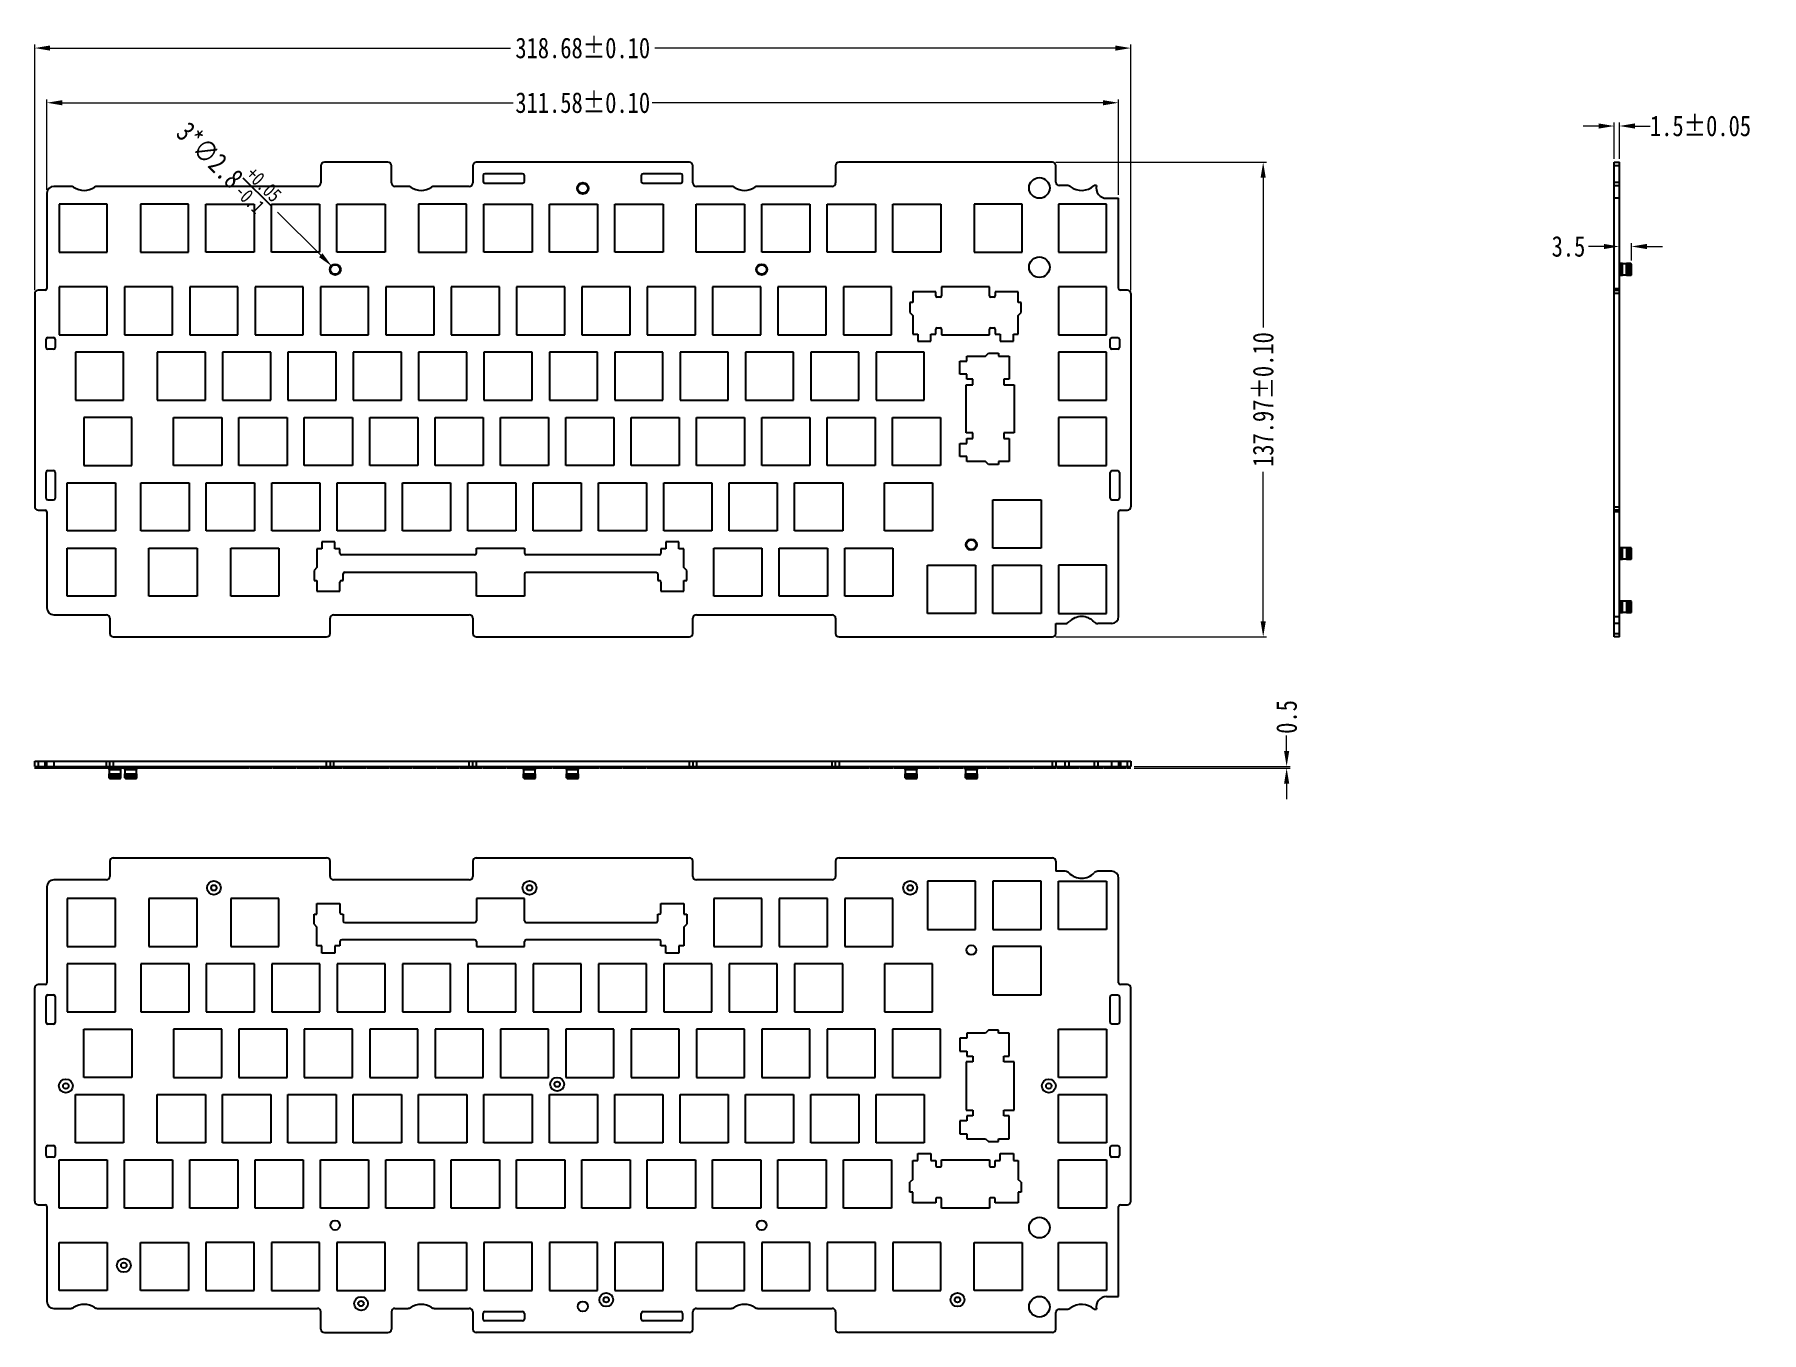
# Model space of a CAD drawing. Header units: inches. Extents: x 581 to 1083, y 756 to 1133.
import ezdxf

# ---------------------------------------------------------------- set-up
doc = ezdxf.new("R2010")
doc.units = ezdxf.units.IN
doc.header["$LTSCALE"] = 1.21
doc.header["$MEASUREMENT"] = 0
doc.header["$PDMODE"] = 3
doc.header["$PDSIZE"] = 0.3125
doc.linetypes.add('CENTER', pattern=[0.6, 0.375, -0.075, 0.075, -0.075])
doc.layers.get('0').update_dxf_attribs({"linetype": 'CONTINUOUS'})
doc.layers.get('Defpoints').update_dxf_attribs({"linetype": 'CONTINUOUS'})
doc.styles.get("Standard").update_dxf_attribs({"font": 'txt', "width": 0.8})
doc.dimstyles.new('YanXiu', dxfattribs={"dimscale": 1.5, "dimtxt": 4, "dimasz": 3, "dimexe": 0.66, "dimexo": 0.66, "dimgap": 0.66, "dimtad": 0, "dimdsep": 46, "dimtxsty": 'STANDARD', "dimcen": 0, "dimclrd": 3, "dimclre": 6, "dimclrt": 3, "dimazin": 2, "dimtm": 1e-09, "dimtfac": 1, "dimtofl": 0, "dimtmove": 0, "dimatfit": 3, "dimfxl": 1, "dimlwd": 5, "dimlwe": 5, "dimarcsym": 0})

msp = doc.modelspace()

# ---------------------------------------------------------------- blocks, each defined once
blk = doc.blocks.new('*D15')
at = {"color": 6, "lineweight": 5}
for p, q in [((580.83, 1058.77), (580.83, 1130.12)), ((899.51, 1058.77), (899.51, 1130.12))]:
    blk.add_line(p, q, dxfattribs=at)
at = {"color": 3, "lineweight": 5}
for p, q in [((585.33, 1129.13), (719.18, 1129.13)), ((895.01, 1129.13), (761.16, 1129.13))]:
    blk.add_line(p, q, dxfattribs=at)
at = {"color": 3}
for points in [[(585.33, 1129.88), (585.33, 1128.38), (580.83, 1129.13)], [(895.01, 1129.88), (895.01, 1128.38), (899.51, 1129.13)]]:
    blk.add_solid(points, dxfattribs=at)
at = {"layer": 'Defpoints', "color": 0}
for p in [(899.51, 1129.13), (580.83, 1057.78), (899.51, 1057.78)]:
    blk.add_point(p, dxfattribs=at)
at = {"color": 3, "insert": (740.17, 1129.13), "char_height": 6, "attachment_point": 5}
blk.add_mtext('318.68%%P0.10', dxfattribs=at)
blk = doc.blocks.new('*D16')
at = {"color": 6, "lineweight": 5}
for p, q in [((877.69, 1095.92), (938.98, 1095.92)), ((877.69, 957.95), (938.98, 957.95))]:
    blk.add_line(p, q, dxfattribs=at)
at = {"color": 3, "lineweight": 5}
for p, q in [((937.99, 1091.42), (937.99, 1047.93)), ((937.99, 962.45), (937.99, 1005.95))]:
    blk.add_line(p, q, dxfattribs=at)
at = {"color": 3}
for points in [[(937.24, 1091.42), (938.74, 1091.42), (937.99, 1095.92)], [(937.24, 962.45), (938.74, 962.45), (937.99, 957.95)]]:
    blk.add_solid(points, dxfattribs=at)
at = {"layer": 'Defpoints', "color": 0}
for p in [(876.7, 1095.92), (876.7, 957.95), (937.99, 957.95)]:
    blk.add_point(p, dxfattribs=at)
at = {"color": 3, "insert": (937.99, 1026.94), "char_height": 6, "attachment_point": 5, "rotation": 90}
blk.add_mtext('137.97%%P0.10', dxfattribs=at)
blk = doc.blocks.new('*D17')
at = {"color": 3, "lineweight": 5}
blk.add_line((651.42, 1081.38), (664, 1068.91), dxfattribs=at)
at = {"color": 3}
blk.add_solid([(664.53, 1069.44), (663.48, 1068.37), (667.2, 1065.74)], dxfattribs=at)
at = {"layer": 'Defpoints', "color": 0}
for p in [(667.2, 1065.74), (669.19, 1063.77)]:
    blk.add_point(p, dxfattribs=at)
at = {"color": 3, "insert": (637.25, 1095.42), "char_height": 6, "attachment_point": 5, "rotation": 315.2579}
blk.add_mtext('3*∅2.8{\\H0.7x;\\S+0.05/-0.1;}', dxfattribs=at)
blk = doc.blocks.new('*D18')
at = {"color": 3, "lineweight": 5}
for p, q in [((1035.54, 1106.47), (1031.04, 1106.47)), ((1046.04, 1106.47), (1050.54, 1106.47))]:
    blk.add_line(p, q, dxfattribs=at)
at = {"color": 6, "lineweight": 5}
for p, q in [((1040.04, 1096.91), (1040.04, 1107.46)), ((1041.54, 1096.91), (1041.54, 1107.46))]:
    blk.add_line(p, q, dxfattribs=at)
at = {"color": 3}
for points in [[(1035.54, 1107.22), (1035.54, 1105.72), (1040.04, 1106.47)], [(1046.04, 1107.22), (1046.04, 1105.72), (1041.54, 1106.47)]]:
    blk.add_solid(points, dxfattribs=at)
at = {"layer": 'Defpoints', "color": 0}
for p in [(1041.54, 1106.47), (1040.04, 1095.92), (1041.54, 1095.92)]:
    blk.add_point(p, dxfattribs=at)
at = {"color": 3, "insert": (1065.13, 1106.47), "char_height": 6, "attachment_point": 5}
blk.add_mtext('1.5%%P0.05', dxfattribs=at)
blk = doc.blocks.new('*D19')
at = {"color": 3, "lineweight": 5}
for p, q in [((944.81, 924.78), (944.81, 929.28)), ((944.81, 915.28), (944.81, 910.78))]:
    blk.add_line(p, q, dxfattribs=at)
at = {"color": 6, "lineweight": 5}
for p, q in [((900.5, 920.28), (945.8, 920.28)), ((900.5, 919.78), (945.8, 919.78))]:
    blk.add_line(p, q, dxfattribs=at)
at = {"color": 3}
for points in [[(944.06, 924.78), (945.56, 924.78), (944.81, 920.28)], [(944.06, 915.28), (945.56, 915.28), (944.81, 919.78)]]:
    blk.add_solid(points, dxfattribs=at)
at = {"layer": 'Defpoints', "color": 0}
for p in [(899.51, 920.28), (899.51, 919.78), (944.81, 920.28)]:
    blk.add_point(p, dxfattribs=at)
at = {"color": 3, "insert": (944.81, 934.67), "char_height": 6, "attachment_point": 5, "rotation": 90}
blk.add_mtext('0.5', dxfattribs=at)
blk = doc.blocks.new('*D14')
at = {"color": 6, "lineweight": 5}
for p, q in [((584.38, 1087.91), (584.38, 1114.22)), ((895.96, 1086.44), (895.96, 1114.22))]:
    blk.add_line(p, q, dxfattribs=at)
at = {"color": 3, "lineweight": 5}
for p, q in [((588.88, 1113.23), (719.98, 1113.23)), ((891.46, 1113.23), (760.36, 1113.23))]:
    blk.add_line(p, q, dxfattribs=at)
at = {"color": 3}
for points in [[(588.88, 1113.98), (588.88, 1112.48), (584.38, 1113.23)], [(891.46, 1113.98), (891.46, 1112.48), (895.96, 1113.23)]]:
    blk.add_solid(points, dxfattribs=at)
at = {"layer": 'Defpoints', "color": 0}
for p in [(895.96, 1113.23), (584.38, 1086.92), (895.96, 1085.45)]:
    blk.add_point(p, dxfattribs=at)
at = {"color": 3, "insert": (740.17, 1113.23), "char_height": 6, "attachment_point": 5}
blk.add_mtext('311.58%%P0.10', dxfattribs=at)
blk = doc.blocks.new('*D13')
at = {"color": 3, "lineweight": 5}
for p, q in [((1037.04, 1071.44), (1032.54, 1071.44)), ((1049.54, 1071.44), (1054.04, 1071.44))]:
    blk.add_line(p, q, dxfattribs=at)
at = {"color": 6, "lineweight": 5}
for p, q in [((1041.54, 1067.47), (1041.54, 1072.43)), ((1045.04, 1067.34), (1045.04, 1072.43))]:
    blk.add_line(p, q, dxfattribs=at)
at = {"color": 3}
for points in [[(1037.04, 1072.19), (1037.04, 1070.69), (1041.54, 1071.44)], [(1049.54, 1072.19), (1049.54, 1070.69), (1045.04, 1071.44)]]:
    blk.add_solid(points, dxfattribs=at)
at = {"layer": 'Defpoints', "color": 0}
for p in [(1041.54, 1071.44), (1041.54, 1066.48), (1045.04, 1066.35)]:
    blk.add_point(p, dxfattribs=at)
at = {"color": 3, "insert": (1026.75, 1071.44), "char_height": 6, "attachment_point": 5}
blk.add_mtext('3.5', dxfattribs=at)

# ---------------------------------------------------------------- dimensions: what is measured, and where the dimension line sits
for base, p1, p2, text, picture, middle in [((899.51, 1129.125), (580.83, 1057.775), (899.51, 1057.775), '<>%%P0.10', '*D15', (740.17, 1129.125)), ((1041.535, 1106.468), (1040.035, 1095.92), (1041.535, 1095.92), '<>%%P0.05', '*D18', (1065.125, 1106.468))]:
    dim = msp.add_linear_dim(base=base, p1=p1, p2=p2, text=text, dimstyle='YanXiu', override={"dimtxt": 4, "dimasz": 3})
    dim.commit()
    dim.dimension.update_dxf_attribs({"geometry": picture, "text_midpoint": middle})
dim = msp.add_diameter_dim_2p(p1=(669.19, 1063.768), p2=(667.201, 1065.739), text='3*<>{\\H0.7x;\\S+0.05/-0.1;}', dimstyle='YanXiu', override={"dimtxt": 4, "dimasz": 3})
dim.commit()
dim.dimension.update_dxf_attribs({"geometry": '*D17', "text_midpoint": (637.246, 1095.425), "dimtype": 163})
dim = msp.add_linear_dim(base=(895.96, 1113.235), p1=(584.38, 1086.92), p2=(895.96, 1085.453), text='<>%%P0.10', dimstyle='YanXiu')
dim.commit()
dim.dimension.update_dxf_attribs({"geometry": '*D14', "text_midpoint": (740.17, 1113.235)})
dim = msp.add_linear_dim(base=(937.992, 957.953), p1=(876.695, 1095.92), p2=(876.695, 957.953), angle=90, text='<>%%P0.10', dimstyle='YanXiu', override={"dimtxt": 4, "dimasz": 3})
dim.commit()
dim.dimension.update_dxf_attribs({"geometry": '*D16', "text_midpoint": (937.992, 1026.937)})
dim = msp.add_linear_dim(base=(1041.535, 1071.445), p1=(1045.035, 1066.353), p2=(1041.535, 1066.479), dimstyle='YanXiu')
dim.commit()
dim.dimension.update_dxf_attribs({"geometry": '*D13', "text_midpoint": (1026.745, 1071.445)})
dim = msp.add_linear_dim(base=(944.806, 920.279), p1=(899.51, 919.779), p2=(899.51, 920.279), angle=90, dimstyle='YanXiu', override={"dimtxt": 4, "dimasz": 3})
dim.commit()
dim.dimension.update_dxf_attribs({"geometry": '*D19', "text_midpoint": (944.806, 934.669), "dimtype": 160})

# ---------------------------------------------------------------- linework, layer by layer
at = {"color": 7, "linetype": 'Continuous'}
for p, q in [((664.045, 1094.92), (664.045, 1089.92)), ((683.545, 1095.92), (665.045, 1095.92)), ((684.545, 1089.92), (684.545, 1094.92)), ((708.195, 1094.92), (708.195, 1089.92)), ((771.195, 1095.92), (709.195, 1095.92)), ((772.195, 1089.92), (772.195, 1094.92)), ((813.695, 1094.92), (813.695, 1089.92)), ((876.695, 1095.92), (814.695, 1095.92)), ((877.695, 1090.153), (877.695, 1094.92)), ((1040.035, 957.953), (1040.035, 1095.92)), ((1040.035, 1095.92), (1041.535, 1095.92)), ((1041.535, 1094.92), (1040.035, 1094.92)), ((1041.535, 957.953), (1041.535, 1095.92)), ((711.195, 1092.07), (711.195, 1090.37)), ((722.695, 1092.57), (711.695, 1092.57)), ((711.695, 1089.87), (722.695, 1089.87)), ((723.195, 1090.37), (723.195, 1092.07)), ((757.195, 1092.07), (757.195, 1090.37)), ((768.695, 1092.57), (757.695, 1092.57)), ((757.695, 1089.87), (768.695, 1089.87)), ((769.195, 1090.37), (769.195, 1092.07)), ((1040.035, 1090.153), (1041.535, 1090.153)), ((584.38, 1086.92), (584.38, 1059.275)), ((591.325, 1088.92), (586.38, 1088.92)), ((663.045, 1088.92), (599.065, 1088.92)), ((689.325, 1088.92), (685.545, 1088.92)), ((707.195, 1088.92), (697.065, 1088.92)), ((783.325, 1088.92), (773.195, 1088.92)), ((812.695, 1088.92), (791.065, 1088.92)), ((880.995, 1089.153), (878.695, 1089.153)), ((889.542, 1089.153), (888.861, 1089.153)), ((892.459, 1085.453), (895.96, 1085.453)), ((895.96, 1059.275), (895.96, 1085.453)), ((1040.035, 1089.153), (1041.535, 1089.153)), ((1041.535, 1085.453), (1040.035, 1085.453)), ((587.93, 1083.753), (587.93, 1069.753)), ((601.93, 1083.753), (587.93, 1083.753)), ((601.93, 1069.753), (601.93, 1083.753)), ((611.568, 1083.753), (611.568, 1069.753)), ((625.568, 1083.753), (611.568, 1083.753)), ((625.568, 1069.753), (625.568, 1083.753)), ((630.618, 1069.753), (630.618, 1083.753)), ((630.618, 1083.753), (644.618, 1083.753)), ((644.618, 1083.753), (644.618, 1069.753)), ((649.668, 1069.753), (649.668, 1083.753)), ((649.668, 1083.753), (663.668, 1083.753)), ((663.668, 1083.753), (663.668, 1069.753)), ((668.718, 1069.753), (668.718, 1083.753)), ((668.718, 1083.753), (682.718, 1083.753)), ((682.718, 1083.753), (682.718, 1069.753)), ((692.375, 1083.753), (692.375, 1069.753)), ((706.375, 1083.753), (692.375, 1083.753)), ((706.375, 1069.753), (706.375, 1083.753)), ((711.425, 1069.753), (711.425, 1083.753)), ((711.425, 1083.753), (725.425, 1083.753)), ((725.425, 1083.753), (725.425, 1069.753)), ((730.475, 1069.753), (730.475, 1083.753)), ((730.475, 1083.753), (744.475, 1083.753)), ((744.475, 1083.753), (744.475, 1069.753)), ((749.525, 1069.753), (749.525, 1083.753)), ((749.525, 1083.753), (763.525, 1083.753)), ((763.525, 1083.753), (763.525, 1069.753)), ((773.163, 1069.753), (773.163, 1083.753)), ((773.163, 1083.753), (787.163, 1083.753)), ((787.163, 1083.753), (787.163, 1069.753)), ((792.213, 1069.753), (792.213, 1083.753)), ((792.213, 1083.753), (806.213, 1083.753)), ((806.213, 1083.753), (806.213, 1069.753)), ((811.263, 1083.753), (825.263, 1083.753)), ((811.263, 1069.753), (811.263, 1083.753)), ((825.263, 1083.753), (825.263, 1069.753)), ((830.313, 1083.753), (844.313, 1083.753)), ((830.313, 1069.753), (830.313, 1083.753)), ((844.313, 1083.753), (844.313, 1069.753)), ((867.93, 1083.753), (853.93, 1083.753)), ((853.93, 1083.753), (853.93, 1069.753)), ((867.93, 1069.753), (867.93, 1083.753)), ((892.46, 1083.753), (878.46, 1083.753)), ((878.46, 1083.753), (878.46, 1069.753)), ((892.46, 1069.753), (892.46, 1083.753)), ((587.93, 1069.753), (601.93, 1069.753)), ((611.568, 1069.753), (625.568, 1069.753)), ((644.618, 1069.753), (630.618, 1069.753)), ((663.668, 1069.753), (649.668, 1069.753)), ((682.718, 1069.753), (668.718, 1069.753)), ((692.375, 1069.753), (706.375, 1069.753)), ((725.425, 1069.753), (711.425, 1069.753)), ((744.475, 1069.753), (730.475, 1069.753)), ((763.525, 1069.753), (749.525, 1069.753)), ((787.163, 1069.753), (773.163, 1069.753)), ((806.213, 1069.753), (792.213, 1069.753)), ((825.263, 1069.753), (811.263, 1069.753)), ((844.313, 1069.753), (830.313, 1069.753)), ((853.93, 1069.753), (867.93, 1069.753)), ((878.46, 1069.753), (892.46, 1069.753)), ((1042.435, 1066.479), (1041.535, 1066.479)), ((1042.435, 1066.439), (1041.535, 1066.439)), ((1044.885, 1066.393), (1041.535, 1066.393)), ((1042.435, 1066.38), (1041.535, 1066.38)), ((1041.535, 1066.321), (1042.435, 1066.321)), ((1042.435, 1066.304), (1041.535, 1066.304)), ((1041.535, 1066.231), (1042.435, 1066.231)), ((1042.435, 1066.211), (1041.535, 1066.211)), ((1041.535, 1066.124), (1042.435, 1066.124)), ((1042.435, 1066.102), (1041.535, 1066.102)), ((1041.535, 1066.003), (1042.435, 1066.003)), ((1042.435, 1065.978), (1041.535, 1065.978)), ((1041.535, 1065.868), (1042.435, 1065.868)), ((1042.435, 1065.84), (1041.535, 1065.84)), ((1041.535, 1065.721), (1042.435, 1065.721)), ((1042.435, 1065.691), (1041.535, 1065.691)), ((1041.535, 1065.564), (1042.435, 1065.564)), ((1042.435, 1065.531), (1041.535, 1065.531)), ((1041.535, 1065.397), (1042.435, 1065.397)), ((1042.435, 1065.363), (1041.535, 1065.363)), ((1041.535, 1065.224), (1042.435, 1065.224)), ((1042.435, 1065.189), (1041.535, 1065.189)), ((1041.535, 1065.045), (1042.435, 1065.045)), ((1042.435, 1065.009), (1041.535, 1065.009)), ((1041.535, 1064.863), (1042.435, 1064.863)), ((1042.435, 1064.827), (1041.535, 1064.827)), ((1041.535, 1064.68), (1042.435, 1064.68)), ((1042.435, 1064.643), (1041.535, 1064.643)), ((1041.535, 1064.497), (1042.435, 1064.497)), ((1042.435, 1064.461), (1041.535, 1064.461)), ((1042.435, 1066.479), (1042.435, 1066.484)), ((1042.435, 1063.058), (1042.435, 1066.439)), ((1043.635, 1066.484), (1043.635, 1066.479)), ((1044.885, 1066.479), (1043.635, 1066.479)), ((1043.635, 1063.058), (1043.635, 1066.439)), ((1044.885, 1066.439), (1043.635, 1066.439)), ((1044.885, 1066.38), (1043.635, 1066.38)), ((1043.635, 1066.321), (1044.885, 1066.321)), ((1044.885, 1066.304), (1043.635, 1066.304)), ((1043.635, 1066.231), (1044.885, 1066.231)), ((1044.885, 1066.211), (1043.635, 1066.211)), ((1043.635, 1066.124), (1044.885, 1066.124)), ((1044.885, 1066.102), (1043.635, 1066.102)), ((1043.635, 1066.003), (1044.885, 1066.003)), ((1044.885, 1065.978), (1043.635, 1065.978)), ((1043.635, 1065.868), (1044.96, 1065.874)), ((1044.885, 1065.84), (1043.635, 1065.84)), ((1043.635, 1065.721), (1044.885, 1065.721)), ((1044.885, 1065.691), (1043.635, 1065.691)), ((1043.635, 1065.564), (1044.885, 1065.564)), ((1044.885, 1065.531), (1043.635, 1065.531)), ((1043.635, 1065.397), (1044.885, 1065.397)), ((1044.885, 1065.363), (1043.635, 1065.363)), ((1043.635, 1065.224), (1044.885, 1065.224)), ((1044.885, 1065.189), (1043.635, 1065.189)), ((1043.635, 1065.045), (1044.885, 1065.045)), ((1044.885, 1065.009), (1043.635, 1065.009)), ((1043.635, 1064.863), (1044.885, 1064.863)), ((1044.885, 1064.827), (1043.635, 1064.827)), ((1043.635, 1064.68), (1044.885, 1064.68)), ((1044.885, 1064.643), (1043.635, 1064.643)), ((1043.635, 1064.497), (1044.885, 1064.497)), ((1044.885, 1064.461), (1043.635, 1064.461)), ((1044.885, 1066.479), (1044.885, 1066.484)), ((1044.885, 1066.439), (1044.885, 1066.448)), ((1044.885, 1066.38), (1044.885, 1066.393)), ((1044.885, 1066.304), (1044.885, 1066.321)), ((1044.885, 1066.211), (1044.885, 1066.231)), ((1044.885, 1066.102), (1044.885, 1066.124)), ((1044.885, 1065.978), (1044.885, 1066.003)), ((1044.885, 1066.003), (1044.935, 1066)), ((1044.885, 1065.868), (1044.935, 1065.872)), ((1044.885, 1065.84), (1044.885, 1065.868)), ((1044.885, 1065.738), (1044.96, 1065.738)), ((1044.885, 1065.691), (1044.885, 1065.721)), ((1044.885, 1065.531), (1044.885, 1065.564)), ((1044.885, 1065.363), (1044.885, 1065.397)), ((1044.885, 1065.189), (1044.885, 1065.224)), ((1044.885, 1065.009), (1044.885, 1065.045)), ((1044.885, 1064.827), (1044.885, 1064.863)), ((1044.885, 1064.643), (1044.885, 1064.68)), ((1044.885, 1064.461), (1044.885, 1064.497)), ((1044.935, 1066), (1044.96, 1065.998)), ((1044.935, 1065.872), (1044.96, 1065.874)), ((1045.035, 1066.353), (1045.001, 1066.387)), ((1045.035, 1063.153), (1045.035, 1066.353)), ((587.93, 1059.753), (587.93, 1045.753)), ((601.93, 1059.753), (587.93, 1059.753)), ((601.93, 1045.753), (601.93, 1059.753)), ((606.93, 1059.753), (606.93, 1045.753)), ((620.93, 1059.753), (606.93, 1059.753)), ((620.93, 1045.753), (620.93, 1059.753)), ((625.93, 1059.753), (625.93, 1045.753)), ((639.93, 1059.753), (625.93, 1059.753)), ((639.93, 1045.753), (639.93, 1059.753)), ((644.93, 1059.753), (644.93, 1045.753)), ((658.93, 1059.753), (644.93, 1059.753)), ((658.93, 1045.753), (658.93, 1059.753)), ((663.93, 1059.753), (663.93, 1045.753)), ((677.93, 1059.753), (663.93, 1059.753)), ((677.93, 1045.753), (677.93, 1059.753)), ((682.93, 1059.753), (682.93, 1045.753)), ((696.93, 1059.753), (682.93, 1059.753)), ((696.93, 1045.753), (696.93, 1059.753)), ((701.93, 1059.753), (701.93, 1045.753)), ((715.93, 1059.753), (701.93, 1059.753)), ((715.93, 1045.753), (715.93, 1059.753)), ((720.93, 1059.753), (720.93, 1045.753)), ((734.93, 1059.753), (720.93, 1059.753)), ((734.93, 1045.753), (734.93, 1059.753)), ((739.93, 1059.753), (739.93, 1045.753)), ((753.93, 1059.753), (739.93, 1059.753)), ((753.93, 1045.753), (753.93, 1059.753)), ((758.93, 1059.753), (758.93, 1045.753)), ((772.93, 1059.753), (758.93, 1059.753)), ((772.93, 1045.753), (772.93, 1059.753)), ((791.93, 1059.753), (777.93, 1059.753)), ((777.93, 1059.753), (777.93, 1045.753)), ((791.93, 1045.753), (791.93, 1059.753)), ((810.93, 1059.753), (796.93, 1059.753)), ((796.93, 1059.753), (796.93, 1045.753)), ((810.93, 1045.753), (810.93, 1059.753)), ((829.93, 1059.753), (815.93, 1059.753)), ((815.93, 1059.753), (815.93, 1045.753)), ((829.93, 1045.753), (829.93, 1059.753)), ((858.455, 1059.753), (844.455, 1059.753)), ((844.455, 1059.753), (844.455, 1057.053)), ((858.455, 1057.053), (858.455, 1059.753)), ((892.46, 1059.753), (878.46, 1059.753)), ((878.46, 1059.753), (878.46, 1045.753)), ((892.46, 1045.753), (892.46, 1059.753)), ((1041.535, 1064.318), (1042.435, 1064.318)), ((1042.435, 1064.283), (1041.535, 1064.283)), ((1041.535, 1064.143), (1042.435, 1064.143)), ((1042.435, 1064.109), (1041.535, 1064.109)), ((1041.535, 1063.975), (1042.435, 1063.975)), ((1042.435, 1063.943), (1041.535, 1063.943)), ((1041.535, 1063.815), (1042.435, 1063.815)), ((1042.435, 1063.785), (1041.535, 1063.785)), ((1041.535, 1063.666), (1042.435, 1063.666)), ((1042.435, 1063.638), (1041.535, 1063.638)), ((1041.535, 1063.529), (1042.435, 1063.529)), ((1042.435, 1063.503), (1041.535, 1063.503)), ((1041.535, 1063.405), (1042.435, 1063.405)), ((1042.435, 1063.382), (1041.535, 1063.382)), ((1041.535, 1063.295), (1042.435, 1063.295)), ((1042.435, 1063.276), (1041.535, 1063.276)), ((1041.535, 1063.202), (1042.435, 1063.202)), ((1042.435, 1063.186), (1041.535, 1063.186)), ((1041.535, 1063.126), (1042.435, 1063.126)), ((1044.885, 1063.113), (1041.535, 1063.113)), ((1042.435, 1063.058), (1041.535, 1063.058)), ((1042.435, 1063.022), (1041.535, 1063.022)), ((1042.435, 1063.022), (1042.435, 1063.028)), ((1043.635, 1064.318), (1044.885, 1064.318)), ((1044.885, 1064.283), (1043.635, 1064.283)), ((1043.635, 1064.143), (1044.885, 1064.143)), ((1044.885, 1064.109), (1043.635, 1064.109)), ((1043.635, 1063.975), (1044.885, 1063.975)), ((1044.885, 1063.943), (1043.635, 1063.943)), ((1043.635, 1063.815), (1044.885, 1063.815)), ((1044.885, 1063.785), (1043.635, 1063.785)), ((1043.635, 1063.666), (1044.885, 1063.666)), ((1044.96, 1063.632), (1043.635, 1063.638)), ((1043.635, 1063.529), (1044.885, 1063.529)), ((1044.885, 1063.503), (1043.635, 1063.503)), ((1043.635, 1063.405), (1044.885, 1063.405)), ((1044.885, 1063.382), (1043.635, 1063.382)), ((1043.635, 1063.295), (1044.885, 1063.295)), ((1044.885, 1063.276), (1043.635, 1063.276)), ((1043.635, 1063.202), (1044.885, 1063.202)), ((1044.885, 1063.186), (1043.635, 1063.186)), ((1043.635, 1063.126), (1044.885, 1063.126)), ((1044.885, 1063.058), (1043.635, 1063.058)), ((1043.635, 1063.028), (1043.635, 1063.022)), ((1044.885, 1063.022), (1043.635, 1063.022)), ((1044.885, 1064.283), (1044.885, 1064.318)), ((1044.885, 1064.109), (1044.885, 1064.143)), ((1044.885, 1063.943), (1044.885, 1063.975)), ((1044.885, 1063.785), (1044.885, 1063.815)), ((1044.885, 1063.769), (1044.96, 1063.769)), ((1044.885, 1063.638), (1044.885, 1063.666)), ((1044.91, 1063.636), (1044.885, 1063.638)), ((1044.885, 1063.503), (1044.885, 1063.529)), ((1044.91, 1063.505), (1044.885, 1063.503)), ((1044.885, 1063.382), (1044.885, 1063.405)), ((1044.885, 1063.276), (1044.885, 1063.295)), ((1044.885, 1063.186), (1044.885, 1063.202)), ((1044.885, 1063.113), (1044.885, 1063.126)), ((1044.885, 1063.058), (1044.885, 1063.068)), ((1044.885, 1063.022), (1044.885, 1063.028)), ((1045.035, 1063.153), (1045.001, 1063.119)), ((580.83, 1057.775), (580.83, 995.775)), ((583.88, 1058.775), (581.83, 1058.775)), ((836.105, 1055.153), (835.28, 1055.153)), ((835.28, 1055.153), (835.28, 1052.253)), ((842.805, 1058.253), (836.105, 1058.253)), ((836.105, 1058.253), (836.105, 1055.153)), ((842.805, 1057.053), (842.805, 1058.253)), ((844.155, 1056.753), (843.105, 1056.753)), ((859.805, 1056.753), (858.755, 1056.753)), ((866.805, 1058.253), (860.105, 1058.253)), ((860.105, 1058.253), (860.105, 1057.053)), ((866.805, 1055.153), (866.805, 1058.253)), ((867.63, 1055.153), (866.805, 1055.153)), ((867.63, 1052.253), (867.63, 1055.153)), ((898.51, 1058.775), (896.46, 1058.775)), ((899.51, 1057.775), (899.51, 995.775)), ((1040.035, 1059.275), (1041.535, 1059.275)), ((1040.035, 1058.775), (1041.535, 1058.775)), ((1041.535, 1057.775), (1040.035, 1057.775)), ((835.28, 1052.253), (836.105, 1051.428)), ((836.105, 1051.428), (836.105, 1045.953)), ((866.805, 1051.428), (867.63, 1052.253)), ((866.805, 1045.953), (866.805, 1051.428)), ((584.13, 1042.075), (584.13, 1044.475)), ((584.63, 1044.975), (586.33, 1044.975)), ((586.83, 1044.475), (586.83, 1042.075)), ((587.93, 1045.753), (601.93, 1045.753)), ((606.93, 1045.753), (620.93, 1045.753)), ((625.93, 1045.753), (639.93, 1045.753)), ((644.93, 1045.753), (658.93, 1045.753)), ((663.93, 1045.753), (677.93, 1045.753)), ((682.93, 1045.753), (696.93, 1045.753)), ((701.93, 1045.753), (715.93, 1045.753)), ((720.93, 1045.753), (734.93, 1045.753)), ((739.93, 1045.753), (753.93, 1045.753)), ((758.93, 1045.753), (772.93, 1045.753)), ((777.93, 1045.753), (791.93, 1045.753)), ((796.93, 1045.753), (810.93, 1045.753)), ((815.93, 1045.753), (829.93, 1045.753)), ((836.105, 1045.953), (837.555, 1045.953)), ((837.555, 1045.953), (837.555, 1043.903)), ((841.355, 1045.953), (842.805, 1045.953)), ((841.355, 1043.903), (841.355, 1045.953)), ((842.805, 1045.953), (842.805, 1047.453)), ((843.105, 1047.753), (844.155, 1047.753)), ((844.455, 1047.453), (844.455, 1045.753)), ((844.455, 1045.753), (858.455, 1045.753)), ((858.455, 1045.753), (858.455, 1047.453)), ((858.755, 1047.753), (859.805, 1047.753)), ((860.105, 1047.453), (860.105, 1045.953)), ((860.105, 1045.953), (861.555, 1045.953)), ((861.555, 1045.953), (861.555, 1043.903)), ((865.355, 1045.953), (866.805, 1045.953)), ((865.355, 1043.903), (865.355, 1045.953)), ((878.46, 1045.753), (892.46, 1045.753)), ((893.51, 1042.075), (893.51, 1044.475)), ((894.01, 1044.975), (895.71, 1044.975)), ((896.21, 1044.475), (896.21, 1042.075)), ((586.33, 1041.575), (584.63, 1041.575)), ((592.695, 1040.753), (592.695, 1026.753)), ((606.695, 1040.753), (592.695, 1040.753)), ((606.695, 1026.753), (606.695, 1040.753)), ((616.46, 1040.753), (616.46, 1026.753)), ((630.46, 1040.753), (616.46, 1040.753)), ((630.46, 1026.753), (630.46, 1040.753)), ((635.46, 1040.753), (635.46, 1026.753)), ((649.46, 1040.753), (635.46, 1040.753)), ((649.46, 1026.753), (649.46, 1040.753)), ((654.46, 1040.753), (654.46, 1026.753)), ((668.46, 1040.753), (654.46, 1040.753)), ((668.46, 1026.753), (668.46, 1040.753)), ((673.46, 1040.753), (673.46, 1026.753)), ((687.46, 1040.753), (673.46, 1040.753)), ((687.46, 1026.753), (687.46, 1040.753)), ((692.46, 1040.753), (692.46, 1026.753)), ((706.46, 1040.753), (692.46, 1040.753)), ((706.46, 1026.753), (706.46, 1040.753)), ((711.46, 1040.753), (711.46, 1026.753)), ((725.46, 1040.753), (711.46, 1040.753)), ((725.46, 1026.753), (725.46, 1040.753)), ((730.46, 1040.753), (730.46, 1026.753)), ((744.46, 1040.753), (730.46, 1040.753)), ((744.46, 1026.753), (744.46, 1040.753)), ((749.46, 1040.753), (749.46, 1026.753)), ((763.46, 1040.753), (749.46, 1040.753)), ((763.46, 1026.753), (763.46, 1040.753)), ((782.46, 1040.753), (768.46, 1040.753)), ((768.46, 1040.753), (768.46, 1026.753)), ((782.46, 1026.753), (782.46, 1040.753)), ((801.46, 1040.753), (787.46, 1040.753)), ((787.46, 1040.753), (787.46, 1026.753)), ((801.46, 1026.753), (801.46, 1040.753)), ((820.46, 1040.753), (806.46, 1040.753)), ((806.46, 1040.753), (806.46, 1026.753)), ((820.46, 1026.753), (820.46, 1040.753)), ((839.46, 1040.753), (825.46, 1040.753)), ((825.46, 1040.753), (825.46, 1026.753)), ((837.555, 1043.903), (841.355, 1043.903)), ((839.46, 1026.753), (839.46, 1040.753)), ((861.555, 1043.903), (865.355, 1043.903)), ((892.46, 1040.753), (878.46, 1040.753)), ((878.46, 1040.753), (878.46, 1026.753)), ((892.46, 1026.753), (892.46, 1040.753)), ((895.71, 1041.575), (894.01, 1041.575)), ((592.695, 1026.753), (606.695, 1026.753)), ((616.46, 1026.753), (630.46, 1026.753)), ((635.46, 1026.753), (649.46, 1026.753)), ((654.46, 1026.753), (668.46, 1026.753)), ((673.46, 1026.753), (687.46, 1026.753)), ((692.46, 1026.753), (706.46, 1026.753)), ((711.46, 1026.753), (725.46, 1026.753)), ((730.46, 1026.753), (744.46, 1026.753)), ((749.46, 1026.753), (763.46, 1026.753)), ((768.46, 1026.753), (782.46, 1026.753)), ((787.46, 1026.753), (801.46, 1026.753)), ((806.46, 1026.753), (820.46, 1026.753)), ((825.46, 1026.753), (839.46, 1026.753)), ((878.46, 1026.753), (892.46, 1026.753)), ((595.075, 1021.753), (595.075, 1007.753)), ((609.075, 1021.753), (595.075, 1021.753)), ((609.075, 1007.753), (609.075, 1021.753)), ((621.225, 1007.753), (621.225, 1021.753)), ((621.225, 1021.753), (635.225, 1021.753)), ((635.225, 1021.753), (635.225, 1007.753)), ((640.225, 1007.753), (640.225, 1021.753)), ((640.225, 1021.753), (654.225, 1021.753)), ((654.225, 1021.753), (654.225, 1007.753)), ((659.225, 1007.753), (659.225, 1021.753)), ((659.225, 1021.753), (673.225, 1021.753)), ((673.225, 1021.753), (673.225, 1007.753)), ((678.225, 1007.753), (678.225, 1021.753)), ((678.225, 1021.753), (692.225, 1021.753)), ((692.225, 1021.753), (692.225, 1007.753)), ((697.225, 1007.753), (697.225, 1021.753)), ((697.225, 1021.753), (711.225, 1021.753)), ((711.225, 1021.753), (711.225, 1007.753)), ((716.225, 1007.753), (716.225, 1021.753)), ((716.225, 1021.753), (730.225, 1021.753)), ((730.225, 1021.753), (730.225, 1007.753)), ((735.225, 1007.753), (735.225, 1021.753)), ((735.225, 1021.753), (749.225, 1021.753)), ((749.225, 1021.753), (749.225, 1007.753)), ((754.225, 1021.753), (768.225, 1021.753)), ((754.225, 1007.753), (754.225, 1021.753)), ((768.225, 1021.753), (768.225, 1007.753)), ((773.225, 1021.753), (787.225, 1021.753)), ((773.225, 1007.753), (773.225, 1021.753)), ((787.225, 1021.753), (787.225, 1007.753)), ((792.225, 1021.753), (806.225, 1021.753)), ((792.225, 1007.753), (792.225, 1021.753)), ((806.225, 1021.753), (806.225, 1007.753)), ((811.225, 1021.753), (825.225, 1021.753)), ((811.225, 1007.753), (811.225, 1021.753)), ((825.225, 1021.753), (825.225, 1007.753)), ((892.46, 1021.753), (878.46, 1021.753)), ((878.46, 1021.753), (878.46, 1007.753)), ((892.46, 1007.753), (892.46, 1021.753)), ((584.13, 998.275), (584.13, 1005.775)), ((584.63, 1006.275), (586.33, 1006.275)), ((586.83, 1005.775), (586.83, 998.275)), ((595.075, 1007.753), (609.075, 1007.753)), ((635.225, 1007.753), (621.225, 1007.753)), ((654.225, 1007.753), (640.225, 1007.753)), ((673.225, 1007.753), (659.225, 1007.753)), ((692.225, 1007.753), (678.225, 1007.753)), ((711.225, 1007.753), (697.225, 1007.753)), ((730.225, 1007.753), (716.225, 1007.753)), ((749.225, 1007.753), (735.225, 1007.753)), ((768.225, 1007.753), (754.225, 1007.753)), ((787.225, 1007.753), (773.225, 1007.753)), ((806.225, 1007.753), (792.225, 1007.753)), ((825.225, 1007.753), (811.225, 1007.753)), ((878.46, 1007.753), (892.46, 1007.753)), ((893.51, 998.275), (893.51, 1005.775)), ((894.01, 1006.275), (895.71, 1006.275)), ((896.21, 1005.775), (896.21, 998.275)), ((630.735, 988.753), (630.735, 1002.753)), ((630.735, 1002.753), (644.735, 1002.753)), ((644.735, 1002.753), (644.735, 988.753)), ((649.735, 988.753), (649.735, 1002.753)), ((649.735, 1002.753), (663.735, 1002.753)), ((663.735, 1002.753), (663.735, 988.753)), ((668.735, 988.753), (668.735, 1002.753)), ((668.735, 1002.753), (682.735, 1002.753)), ((682.735, 1002.753), (682.735, 988.753)), ((687.735, 988.753), (687.735, 1002.753)), ((687.735, 1002.753), (701.735, 1002.753)), ((701.735, 1002.753), (701.735, 988.753)), ((706.735, 988.753), (706.735, 1002.753)), ((706.735, 1002.753), (720.735, 1002.753)), ((720.735, 1002.753), (720.735, 988.753)), ((725.735, 1002.753), (739.735, 1002.753)), ((725.735, 988.753), (725.735, 1002.753)), ((739.735, 1002.753), (739.735, 988.753)), ((744.735, 1002.753), (758.735, 1002.753)), ((744.735, 988.753), (744.735, 1002.753)), ((758.735, 1002.753), (758.735, 988.753)), ((763.735, 1002.753), (777.735, 1002.753)), ((763.735, 988.753), (763.735, 1002.753)), ((777.735, 1002.753), (777.735, 988.753)), ((782.735, 1002.753), (796.735, 1002.753)), ((782.735, 988.753), (782.735, 1002.753)), ((796.735, 1002.753), (796.735, 988.753)), ((801.735, 1002.753), (815.735, 1002.753)), ((801.735, 988.753), (801.735, 1002.753)), ((815.735, 1002.753), (815.735, 988.753)), ((827.88, 1002.753), (841.88, 1002.753)), ((827.88, 988.753), (827.88, 1002.753)), ((841.88, 1002.753), (841.88, 988.753)), ((581.83, 994.775), (583.88, 994.775)), ((584.38, 994.275), (584.38, 966.353)), ((584.63, 997.775), (586.33, 997.775)), ((859.41, 997.753), (873.41, 997.753)), ((859.41, 983.753), (859.41, 997.753)), ((873.41, 997.753), (873.41, 983.753)), ((894.01, 997.775), (895.71, 997.775)), ((895.96, 963.853), (895.96, 994.275)), ((896.46, 994.775), (898.51, 994.775)), ((1040.035, 995.775), (1041.535, 995.775)), ((1041.535, 994.775), (1040.035, 994.775)), ((1041.535, 994.275), (1040.035, 994.275)), ((644.735, 988.753), (630.735, 988.753)), ((663.735, 988.753), (649.735, 988.753)), ((664.335, 985.603), (664.335, 983.553)), ((668.135, 985.603), (664.335, 985.603)), ((668.135, 983.553), (668.135, 985.603)), ((682.735, 988.753), (668.735, 988.753)), ((701.735, 988.753), (687.735, 988.753)), ((720.735, 988.753), (706.735, 988.753)), ((739.735, 988.753), (725.735, 988.753)), ((758.735, 988.753), (744.735, 988.753)), ((777.735, 988.753), (763.735, 988.753)), ((768.135, 985.603), (764.335, 985.603)), ((764.335, 985.603), (764.335, 983.553)), ((768.135, 983.553), (768.135, 985.603)), ((796.735, 988.753), (782.735, 988.753)), ((815.735, 988.753), (801.735, 988.753)), ((841.88, 988.753), (827.88, 988.753)), ((590.3, 969.753), (590.3, 983.753)), ((590.3, 983.753), (604.3, 983.753)), ((604.3, 983.753), (604.3, 969.753)), ((614.065, 969.753), (614.065, 983.753)), ((614.065, 983.753), (628.065, 983.753)), ((628.065, 983.753), (628.065, 969.753)), ((637.83, 969.753), (637.83, 983.753)), ((637.83, 983.753), (651.83, 983.753)), ((651.83, 983.753), (651.83, 969.753)), ((662.885, 983.553), (662.885, 978.078)), ((664.335, 983.553), (662.885, 983.553)), ((669.585, 983.553), (668.135, 983.553)), ((669.585, 982.253), (669.585, 983.553)), ((708.735, 981.753), (670.085, 981.753)), ((709.235, 983.753), (723.235, 983.753)), ((709.235, 982.253), (709.235, 983.753)), ((723.235, 983.753), (723.235, 982.253)), ((762.385, 981.753), (723.735, 981.753)), ((764.335, 983.553), (762.885, 983.553)), ((762.885, 983.553), (762.885, 982.253)), ((769.585, 983.553), (768.135, 983.553)), ((769.585, 978.078), (769.585, 983.553)), ((778.26, 983.753), (792.26, 983.753)), ((778.26, 969.753), (778.26, 983.753)), ((792.26, 983.753), (792.26, 969.753)), ((797.31, 983.753), (811.31, 983.753)), ((797.31, 969.753), (797.31, 983.753)), ((811.31, 983.753), (811.31, 969.753)), ((816.36, 983.753), (830.36, 983.753)), ((816.36, 969.753), (816.36, 983.753)), ((830.36, 983.753), (830.36, 969.753)), ((873.41, 983.753), (859.41, 983.753)), ((1042.435, 983.879), (1041.535, 983.879)), ((1042.435, 983.839), (1041.535, 983.839)), ((1044.885, 983.793), (1041.535, 983.793)), ((1042.435, 983.78), (1041.535, 983.78)), ((1041.535, 983.721), (1042.435, 983.721)), ((1042.435, 983.704), (1041.535, 983.704)), ((1041.535, 983.631), (1042.435, 983.631)), ((1042.435, 983.611), (1041.535, 983.611)), ((1041.535, 983.524), (1042.435, 983.524)), ((1042.435, 983.502), (1041.535, 983.502)), ((1041.535, 983.403), (1042.435, 983.403)), ((1042.435, 983.378), (1041.535, 983.378)), ((1041.535, 983.268), (1042.435, 983.268)), ((1042.435, 983.24), (1041.535, 983.24)), ((1041.535, 983.121), (1042.435, 983.121)), ((1042.435, 983.091), (1041.535, 983.091)), ((1041.535, 982.964), (1042.435, 982.964)), ((1042.435, 982.931), (1041.535, 982.931)), ((1041.535, 982.797), (1042.435, 982.797)), ((1042.435, 982.763), (1041.535, 982.763)), ((1041.535, 982.624), (1042.435, 982.624)), ((1042.435, 982.589), (1041.535, 982.589)), ((1041.535, 982.445), (1042.435, 982.445)), ((1042.435, 982.409), (1041.535, 982.409)), ((1041.535, 982.263), (1042.435, 982.263)), ((1042.435, 982.227), (1041.535, 982.227)), ((1041.535, 982.08), (1042.435, 982.08)), ((1042.435, 982.043), (1041.535, 982.043)), ((1041.535, 981.897), (1042.435, 981.897)), ((1042.435, 981.861), (1041.535, 981.861)), ((1041.535, 981.718), (1042.435, 981.718)), ((1042.435, 981.683), (1041.535, 981.683)), ((1041.535, 981.543), (1042.435, 981.543)), ((1042.435, 981.509), (1041.535, 981.509)), ((1041.535, 981.375), (1042.435, 981.375)), ((1042.435, 981.343), (1041.535, 981.343)), ((1041.535, 981.215), (1042.435, 981.215)), ((1042.435, 981.185), (1041.535, 981.185)), ((1041.535, 981.066), (1042.435, 981.066)), ((1042.435, 981.038), (1041.535, 981.038)), ((1041.535, 980.929), (1042.435, 980.929)), ((1042.435, 980.903), (1041.535, 980.903)), ((1041.535, 980.805), (1042.435, 980.805)), ((1042.435, 980.782), (1041.535, 980.782)), ((1041.535, 980.695), (1042.435, 980.695)), ((1042.435, 980.676), (1041.535, 980.676)), ((1041.535, 980.602), (1042.435, 980.602)), ((1042.435, 980.586), (1041.535, 980.586)), ((1041.535, 980.526), (1042.435, 980.526)), ((1044.885, 980.513), (1041.535, 980.513)), ((1042.435, 980.458), (1041.535, 980.458)), ((1042.435, 980.422), (1041.535, 980.422)), ((1042.435, 983.879), (1042.435, 983.884)), ((1042.435, 983.657), (1042.435, 983.839)), ((1042.435, 980.676), (1042.435, 983.631)), ((1042.435, 980.468), (1042.435, 980.649)), ((1042.435, 980.422), (1042.435, 980.428)), ((1043.635, 983.884), (1043.635, 983.879)), ((1044.885, 983.879), (1043.635, 983.879)), ((1044.885, 983.839), (1043.635, 983.839)), ((1043.635, 983.839), (1043.635, 983.737)), ((1044.885, 983.78), (1043.635, 983.78)), ((1043.635, 983.721), (1044.885, 983.721)), ((1043.635, 983.721), (1043.635, 980.468)), ((1044.885, 983.704), (1043.635, 983.704)), ((1043.635, 983.631), (1044.885, 983.631)), ((1044.885, 983.611), (1043.635, 983.611)), ((1043.635, 983.524), (1044.885, 983.524)), ((1044.885, 983.502), (1043.635, 983.502)), ((1043.635, 983.403), (1044.885, 983.403)), ((1044.885, 983.378), (1043.635, 983.378)), ((1043.635, 983.268), (1044.96, 983.274)), ((1044.885, 983.24), (1043.635, 983.24)), ((1043.635, 983.121), (1044.885, 983.121)), ((1044.885, 983.091), (1043.635, 983.091)), ((1043.635, 982.964), (1044.885, 982.964)), ((1044.885, 982.931), (1043.635, 982.931)), ((1043.635, 982.797), (1044.885, 982.797)), ((1044.885, 982.763), (1043.635, 982.763)), ((1043.635, 982.624), (1044.885, 982.624)), ((1044.885, 982.589), (1043.635, 982.589)), ((1043.635, 982.445), (1044.885, 982.445)), ((1044.885, 982.409), (1043.635, 982.409)), ((1043.635, 982.263), (1044.885, 982.263)), ((1044.885, 982.227), (1043.635, 982.227)), ((1043.635, 982.08), (1044.885, 982.08)), ((1044.885, 982.043), (1043.635, 982.043)), ((1043.635, 981.897), (1044.885, 981.897)), ((1044.885, 981.861), (1043.635, 981.861)), ((1043.635, 981.718), (1044.885, 981.718)), ((1044.885, 981.683), (1043.635, 981.683)), ((1043.635, 981.543), (1044.885, 981.543)), ((1044.885, 981.509), (1043.635, 981.509)), ((1043.635, 981.375), (1044.885, 981.375)), ((1044.885, 981.343), (1043.635, 981.343)), ((1043.635, 981.215), (1044.885, 981.215)), ((1044.885, 981.185), (1043.635, 981.185)), ((1043.635, 981.066), (1044.885, 981.066)), ((1044.96, 981.032), (1043.635, 981.038)), ((1043.635, 980.929), (1044.885, 980.929)), ((1044.885, 980.903), (1043.635, 980.903)), ((1043.635, 980.805), (1044.885, 980.805)), ((1044.885, 980.782), (1043.635, 980.782)), ((1043.635, 980.695), (1044.885, 980.695)), ((1044.885, 980.676), (1043.635, 980.676)), ((1043.635, 980.602), (1044.885, 980.602)), ((1044.885, 980.586), (1043.635, 980.586)), ((1043.635, 980.526), (1044.885, 980.526)), ((1044.885, 980.458), (1043.635, 980.458)), ((1043.635, 980.428), (1043.635, 980.422)), ((1044.885, 980.422), (1043.635, 980.422)), ((1044.885, 983.879), (1044.885, 983.884)), ((1044.885, 983.839), (1044.885, 983.848)), ((1044.885, 983.78), (1044.885, 983.793)), ((1044.885, 983.704), (1044.885, 983.721)), ((1044.885, 983.611), (1044.885, 983.631)), ((1044.885, 983.502), (1044.885, 983.524)), ((1044.885, 983.378), (1044.885, 983.403)), ((1044.885, 983.403), (1044.935, 983.4)), ((1044.885, 983.268), (1044.935, 983.272)), ((1044.885, 983.24), (1044.885, 983.268)), ((1044.885, 983.138), (1044.96, 983.138)), ((1044.885, 983.091), (1044.885, 983.121)), ((1044.885, 982.931), (1044.885, 982.964)), ((1044.885, 982.763), (1044.885, 982.797)), ((1044.885, 982.589), (1044.885, 982.624)), ((1044.885, 982.409), (1044.885, 982.445)), ((1044.885, 982.227), (1044.885, 982.263)), ((1044.885, 982.043), (1044.885, 982.08)), ((1044.885, 981.861), (1044.885, 981.897)), ((1044.885, 981.683), (1044.885, 981.718)), ((1044.885, 981.509), (1044.885, 981.543)), ((1044.885, 981.343), (1044.885, 981.375)), ((1044.885, 981.185), (1044.885, 981.215)), ((1044.885, 981.169), (1044.96, 981.169)), ((1044.885, 981.038), (1044.885, 981.066)), ((1044.91, 981.036), (1044.885, 981.038)), ((1044.885, 980.903), (1044.885, 980.929)), ((1044.91, 980.905), (1044.885, 980.903)), ((1044.885, 980.782), (1044.885, 980.805)), ((1044.885, 980.676), (1044.885, 980.695)), ((1044.885, 980.586), (1044.885, 980.602)), ((1044.885, 980.513), (1044.885, 980.526)), ((1044.885, 980.458), (1044.885, 980.468)), ((1044.885, 980.422), (1044.885, 980.428)), ((1044.935, 983.4), (1044.96, 983.398)), ((1044.935, 983.272), (1044.96, 983.274)), ((1045.035, 983.753), (1045.001, 983.787)), ((1045.035, 980.553), (1045.001, 980.519)), ((1045.035, 980.553), (1045.035, 983.753)), ((662.885, 978.078), (662.06, 977.253)), ((662.06, 977.253), (662.06, 974.353)), ((662.06, 974.353), (662.885, 974.353)), ((662.885, 974.353), (662.885, 971.253)), ((670.085, 974.353), (670.485, 974.353)), ((670.485, 974.353), (670.485, 976.253)), ((670.985, 976.753), (708.735, 976.753)), ((709.235, 969.753), (709.235, 976.253)), ((723.235, 976.253), (723.235, 969.753)), ((723.735, 976.753), (761.485, 976.753)), ((761.985, 976.253), (761.985, 974.353)), ((761.985, 974.353), (762.385, 974.353)), ((770.41, 977.253), (769.585, 978.078)), ((769.585, 974.353), (770.41, 974.353)), ((769.585, 971.253), (769.585, 974.353)), ((770.41, 974.353), (770.41, 977.253)), ((840.36, 978.753), (854.36, 978.753)), ((840.36, 964.753), (840.36, 978.753)), ((854.36, 978.753), (854.36, 964.753)), ((859.41, 978.753), (873.41, 978.753)), ((859.41, 964.753), (859.41, 978.753)), ((873.41, 978.753), (873.41, 964.753)), ((892.46, 978.753), (878.46, 978.753)), ((878.46, 978.753), (878.46, 964.753)), ((892.46, 964.753), (892.46, 978.753)), ((604.3, 969.753), (590.3, 969.753)), ((628.065, 969.753), (614.065, 969.753)), ((651.83, 969.753), (637.83, 969.753)), ((662.885, 971.253), (669.585, 971.253)), ((669.585, 971.253), (669.585, 973.853)), ((723.235, 969.753), (709.235, 969.753)), ((762.885, 973.853), (762.885, 971.253)), ((762.885, 971.253), (769.585, 971.253)), ((792.26, 969.753), (778.26, 969.753)), ((811.31, 969.753), (797.31, 969.753)), ((830.36, 969.753), (816.36, 969.753)), ((586.38, 964.353), (601.695, 964.353)), ((667.695, 964.353), (707.195, 964.353)), ((773.195, 964.353), (812.695, 964.353)), ((854.36, 964.753), (840.36, 964.753)), ((873.41, 964.753), (859.41, 964.753)), ((878.46, 964.753), (892.46, 964.753)), ((1042.435, 968.379), (1041.535, 968.379)), ((1042.435, 968.339), (1041.535, 968.339)), ((1044.885, 968.293), (1041.535, 968.293)), ((1042.435, 968.28), (1041.535, 968.28)), ((1041.535, 968.221), (1042.435, 968.221)), ((1042.435, 968.204), (1041.535, 968.204)), ((1041.535, 968.131), (1042.435, 968.131)), ((1042.435, 968.111), (1041.535, 968.111)), ((1041.535, 968.024), (1042.435, 968.024)), ((1042.435, 968.002), (1041.535, 968.002)), ((1041.535, 967.903), (1042.435, 967.903)), ((1042.435, 967.878), (1041.535, 967.878)), ((1041.535, 967.768), (1042.435, 967.768)), ((1042.435, 967.74), (1041.535, 967.74)), ((1041.535, 967.638), (1041.843, 967.638)), ((1041.535, 967.621), (1042.435, 967.621)), ((1042.435, 967.591), (1041.535, 967.591)), ((1041.535, 967.464), (1042.435, 967.464)), ((1042.435, 967.431), (1041.535, 967.431)), ((1041.535, 967.297), (1042.435, 967.297)), ((1042.435, 967.263), (1041.535, 967.263)), ((1041.535, 967.124), (1042.435, 967.124)), ((1042.435, 967.089), (1041.535, 967.089)), ((1041.535, 966.945), (1042.435, 966.945)), ((1042.435, 966.909), (1041.535, 966.909)), ((1041.535, 966.763), (1042.435, 966.763)), ((1042.435, 966.727), (1041.535, 966.727)), ((1041.535, 966.58), (1042.435, 966.58)), ((1042.435, 966.543), (1041.535, 966.543)), ((1041.535, 966.397), (1042.435, 966.397)), ((1042.435, 966.361), (1041.535, 966.361)), ((1041.535, 966.218), (1042.435, 966.218)), ((1042.435, 966.183), (1041.535, 966.183)), ((1041.535, 966.043), (1042.435, 966.043)), ((1042.435, 966.009), (1041.535, 966.009)), ((1041.535, 965.875), (1042.435, 965.875)), ((1042.435, 965.843), (1041.535, 965.843)), ((1041.535, 965.715), (1042.435, 965.715)), ((1042.435, 965.685), (1041.535, 965.685)), ((1041.535, 965.566), (1042.435, 965.566)), ((1042.435, 965.538), (1041.535, 965.538)), ((1041.535, 965.429), (1042.435, 965.429)), ((1042.435, 965.403), (1041.535, 965.403)), ((1041.535, 965.305), (1042.435, 965.305)), ((1042.435, 965.282), (1041.535, 965.282)), ((1041.535, 965.195), (1042.435, 965.195)), ((1042.435, 965.176), (1041.535, 965.176)), ((1041.535, 965.102), (1042.435, 965.102)), ((1042.435, 965.086), (1041.535, 965.086)), ((1041.535, 965.026), (1042.435, 965.026)), ((1044.885, 965.013), (1041.535, 965.013)), ((1042.435, 964.958), (1041.535, 964.958)), ((1042.435, 964.922), (1041.535, 964.922)), ((1042.435, 968.379), (1042.435, 968.384)), ((1042.435, 968.157), (1042.435, 968.339)), ((1042.435, 964.968), (1042.435, 968.131)), ((1042.435, 964.922), (1042.435, 964.928)), ((1043.635, 968.384), (1043.635, 968.379)), ((1044.885, 968.379), (1043.635, 968.379)), ((1044.885, 968.339), (1043.635, 968.339)), ((1043.635, 968.339), (1043.635, 968.237)), ((1044.885, 968.28), (1043.635, 968.28)), ((1043.635, 968.221), (1044.885, 968.221)), ((1043.635, 968.221), (1043.635, 964.968)), ((1044.885, 968.204), (1043.635, 968.204)), ((1043.635, 968.131), (1044.885, 968.131)), ((1044.885, 968.111), (1043.635, 968.111)), ((1043.635, 968.024), (1044.885, 968.024)), ((1044.885, 968.002), (1043.635, 968.002)), ((1043.635, 967.903), (1044.885, 967.903)), ((1044.885, 967.878), (1043.635, 967.878)), ((1043.635, 967.768), (1044.96, 967.774)), ((1044.885, 967.74), (1043.635, 967.74)), ((1043.635, 967.621), (1044.885, 967.621)), ((1044.885, 967.591), (1043.635, 967.591)), ((1043.635, 967.464), (1044.885, 967.464)), ((1044.885, 967.431), (1043.635, 967.431)), ((1043.635, 967.297), (1044.885, 967.297)), ((1044.885, 967.263), (1043.635, 967.263)), ((1043.635, 967.124), (1044.885, 967.124)), ((1044.885, 967.089), (1043.635, 967.089)), ((1043.635, 966.945), (1044.885, 966.945)), ((1044.885, 966.909), (1043.635, 966.909)), ((1043.635, 966.763), (1044.885, 966.763)), ((1044.885, 966.727), (1043.635, 966.727)), ((1043.635, 966.58), (1044.885, 966.58)), ((1044.885, 966.543), (1043.635, 966.543)), ((1043.635, 966.397), (1044.885, 966.397)), ((1044.885, 966.361), (1043.635, 966.361)), ((1043.635, 966.218), (1044.885, 966.218)), ((1044.885, 966.183), (1043.635, 966.183)), ((1043.635, 966.043), (1044.885, 966.043)), ((1044.885, 966.009), (1043.635, 966.009)), ((1043.635, 965.875), (1044.885, 965.875)), ((1044.885, 965.843), (1043.635, 965.843)), ((1043.635, 965.715), (1044.885, 965.715)), ((1044.885, 965.685), (1043.635, 965.685)), ((1043.635, 965.566), (1044.885, 965.566)), ((1044.96, 965.532), (1043.635, 965.538)), ((1043.635, 965.429), (1044.885, 965.429)), ((1044.885, 965.403), (1043.635, 965.403)), ((1043.635, 965.305), (1044.885, 965.305)), ((1044.885, 965.282), (1043.635, 965.282)), ((1043.635, 965.195), (1044.885, 965.195)), ((1044.885, 965.176), (1043.635, 965.176)), ((1043.635, 965.102), (1044.885, 965.102)), ((1044.885, 965.086), (1043.635, 965.086)), ((1043.635, 965.026), (1044.885, 965.026)), ((1044.885, 964.958), (1043.635, 964.958)), ((1043.635, 964.928), (1043.635, 964.922)), ((1044.885, 964.922), (1043.635, 964.922)), ((1044.885, 968.379), (1044.885, 968.384)), ((1044.885, 968.339), (1044.885, 968.348)), ((1044.885, 968.28), (1044.885, 968.293)), ((1044.885, 968.204), (1044.885, 968.221)), ((1044.885, 968.111), (1044.885, 968.131)), ((1044.885, 968.002), (1044.885, 968.024)), ((1044.885, 967.878), (1044.885, 967.903)), ((1044.885, 967.903), (1044.935, 967.9)), ((1044.885, 967.768), (1044.935, 967.772)), ((1044.885, 967.74), (1044.885, 967.768)), ((1044.885, 967.638), (1044.96, 967.638)), ((1044.885, 967.591), (1044.885, 967.621)), ((1044.885, 967.431), (1044.885, 967.464)), ((1044.885, 967.263), (1044.885, 967.297)), ((1044.885, 967.089), (1044.885, 967.124)), ((1044.885, 966.909), (1044.885, 966.945)), ((1044.885, 966.727), (1044.885, 966.763)), ((1044.885, 966.543), (1044.885, 966.58)), ((1044.885, 966.361), (1044.885, 966.397)), ((1044.885, 966.183), (1044.885, 966.218)), ((1044.885, 966.009), (1044.885, 966.043)), ((1044.885, 965.843), (1044.885, 965.875)), ((1044.885, 965.685), (1044.885, 965.715)), ((1044.885, 965.669), (1044.96, 965.669)), ((1044.885, 965.538), (1044.885, 965.566)), ((1044.91, 965.536), (1044.885, 965.538)), ((1044.885, 965.403), (1044.885, 965.429)), ((1044.91, 965.405), (1044.885, 965.403)), ((1044.885, 965.282), (1044.885, 965.305)), ((1044.885, 965.176), (1044.885, 965.195)), ((1044.885, 965.086), (1044.885, 965.102)), ((1044.885, 965.013), (1044.885, 965.026)), ((1044.885, 964.958), (1044.885, 964.968)), ((1044.885, 964.922), (1044.885, 964.928)), ((1044.935, 967.9), (1044.96, 967.898)), ((1044.935, 967.772), (1044.96, 967.774)), ((1045.035, 968.253), (1045.001, 968.287)), ((1045.035, 965.053), (1045.001, 965.019)), ((1045.035, 965.053), (1045.035, 968.253)), ((602.695, 963.353), (602.695, 958.953)), ((666.695, 958.953), (666.695, 963.353)), ((708.195, 963.353), (708.195, 958.953)), ((772.195, 958.953), (772.195, 963.353)), ((813.695, 963.353), (813.695, 958.953)), ((877.695, 961.853), (880.462, 961.853)), ((877.695, 958.953), (877.695, 961.853)), ((893.96, 961.853), (889.928, 961.853)), ((1040.035, 963.853), (1041.535, 963.853)), ((1041.535, 961.853), (1040.035, 961.853)), ((1040.035, 958.953), (1041.535, 958.953)), ((603.695, 957.953), (665.695, 957.953)), ((709.195, 957.953), (771.195, 957.953)), ((814.695, 957.953), (876.695, 957.953)), ((1041.535, 957.953), (1040.035, 957.953)), ((580.83, 920.279), (580.83, 921.779)), ((580.83, 921.779), (899.51, 921.779)), ((580.83, 920.279), (899.51, 920.279)), ((581.83, 921.779), (581.83, 920.279)), ((583.88, 920.279), (583.88, 921.779)), ((584.38, 920.279), (584.38, 921.779)), ((586.38, 921.779), (586.38, 920.279)), ((601.695, 920.279), (601.695, 921.779)), ((602.464, 919.379), (602.464, 920.279)), ((602.464, 919.379), (602.47, 919.379)), ((602.5, 919.379), (602.5, 920.279)), ((602.5, 919.379), (605.881, 919.379)), ((602.555, 916.929), (602.555, 920.279)), ((602.568, 920.279), (602.568, 919.379)), ((602.628, 919.379), (602.628, 920.279)), ((602.644, 920.279), (602.644, 919.379)), ((602.695, 920.279), (602.695, 921.779)), ((602.718, 919.379), (602.718, 920.279)), ((602.738, 920.279), (602.738, 919.379)), ((602.824, 919.379), (602.824, 920.279)), ((602.847, 920.279), (602.847, 919.379)), ((602.945, 919.379), (602.945, 920.279)), ((602.971, 920.279), (602.971, 919.379)), ((603.08, 919.379), (603.08, 920.279)), ((603.108, 920.279), (603.108, 919.379)), ((603.227, 919.379), (603.227, 920.279)), ((603.257, 920.279), (603.257, 919.379)), ((603.385, 919.379), (603.385, 920.279)), ((603.417, 920.279), (603.417, 919.379)), ((603.551, 919.379), (603.551, 920.279)), ((603.585, 920.279), (603.585, 919.379)), ((603.695, 921.779), (603.695, 920.279)), ((603.725, 919.379), (603.725, 920.279)), ((603.76, 920.279), (603.76, 919.379)), ((603.904, 919.379), (603.904, 920.279)), ((603.939, 920.279), (603.939, 919.379)), ((604.086, 919.379), (604.086, 920.279)), ((604.122, 920.279), (604.122, 919.379)), ((604.269, 919.379), (604.269, 920.279)), ((604.305, 920.279), (604.305, 919.379)), ((604.451, 919.379), (604.451, 920.279)), ((604.487, 920.279), (604.487, 919.379)), ((604.631, 919.379), (604.631, 920.279)), ((604.666, 920.279), (604.666, 919.379)), ((604.805, 919.379), (604.805, 920.279)), ((604.839, 920.279), (604.839, 919.379)), ((604.974, 919.379), (604.974, 920.279)), ((605.006, 920.279), (605.006, 919.379)), ((605.133, 919.379), (605.133, 920.279)), ((605.164, 920.279), (605.164, 919.379)), ((605.282, 919.379), (605.282, 920.279)), ((605.311, 920.279), (605.311, 919.379)), ((605.42, 919.379), (605.42, 920.279)), ((605.445, 920.279), (605.445, 919.379)), ((605.544, 919.379), (605.544, 920.279)), ((605.567, 920.279), (605.567, 919.379)), ((605.653, 919.379), (605.653, 920.279)), ((605.673, 920.279), (605.673, 919.379)), ((605.746, 919.379), (605.746, 920.279)), ((605.763, 920.279), (605.763, 919.379)), ((605.822, 919.379), (605.822, 920.279)), ((605.835, 916.929), (605.835, 920.279)), ((605.881, 919.379), (605.881, 920.279)), ((605.921, 919.379), (605.921, 920.279)), ((605.921, 919.379), (605.926, 919.379)), ((607.069, 919.379), (607.069, 920.279)), ((607.069, 919.379), (607.075, 919.379)), ((607.105, 919.379), (607.105, 920.279)), ((607.115, 919.379), (607.296, 919.379)), ((607.16, 916.929), (607.16, 920.279)), ((607.173, 920.279), (607.173, 919.379)), ((607.233, 919.379), (607.233, 920.279)), ((607.249, 920.279), (607.249, 919.379)), ((607.323, 919.379), (607.323, 920.279)), ((607.323, 919.379), (610.486, 919.379)), ((607.343, 920.279), (607.343, 919.379)), ((607.429, 919.379), (607.429, 920.279)), ((607.452, 920.279), (607.452, 919.379)), ((607.55, 919.379), (607.55, 920.279)), ((607.576, 920.279), (607.576, 919.379)), ((607.685, 919.379), (607.685, 920.279)), ((607.713, 920.279), (607.713, 919.379)), ((607.832, 919.379), (607.832, 920.279)), ((607.862, 920.279), (607.862, 919.379)), ((607.99, 919.379), (607.99, 920.279)), ((608.022, 920.279), (608.022, 919.379)), ((608.156, 919.379), (608.156, 920.279)), ((608.19, 920.279), (608.19, 919.379)), ((608.33, 919.379), (608.33, 920.279)), ((608.365, 920.279), (608.365, 919.379)), ((608.509, 919.379), (608.509, 920.279)), ((608.544, 920.279), (608.544, 919.379)), ((608.691, 919.379), (608.691, 920.279)), ((608.727, 920.279), (608.727, 919.379)), ((608.874, 919.379), (608.874, 920.279)), ((608.91, 920.279), (608.91, 919.379)), ((609.056, 919.379), (609.056, 920.279)), ((609.092, 920.279), (609.092, 919.379)), ((609.236, 919.379), (609.236, 920.279)), ((609.271, 920.279), (609.271, 919.379)), ((609.41, 919.379), (609.41, 920.279)), ((609.444, 920.279), (609.444, 919.379)), ((609.579, 919.379), (609.579, 920.279)), ((609.611, 920.279), (609.611, 919.379)), ((609.738, 919.379), (609.738, 920.279)), ((609.769, 920.279), (609.769, 919.379)), ((609.887, 919.379), (609.887, 920.279)), ((609.916, 920.279), (609.916, 919.379)), ((610.025, 919.379), (610.025, 920.279)), ((610.05, 920.279), (610.05, 919.379)), ((610.149, 919.379), (610.149, 920.279)), ((610.172, 920.279), (610.172, 919.379)), ((610.258, 919.379), (610.258, 920.279)), ((610.278, 920.279), (610.278, 919.379)), ((610.351, 919.379), (610.351, 920.279)), ((610.368, 920.279), (610.368, 919.379)), ((610.427, 919.379), (610.427, 920.279)), ((610.44, 916.929), (610.44, 920.279)), ((610.486, 919.379), (610.486, 920.279)), ((610.526, 919.379), (610.526, 920.279)), ((610.526, 919.379), (610.531, 919.379)), ((665.695, 920.279), (665.695, 921.779)), ((666.695, 921.779), (666.695, 920.279)), ((667.695, 921.779), (667.695, 920.279)), ((707.195, 920.279), (707.195, 921.779)), ((708.195, 920.279), (708.195, 921.779)), ((709.195, 921.779), (709.195, 920.279)), ((722.964, 919.379), (722.964, 920.279)), ((722.964, 919.379), (722.97, 919.379)), ((723, 919.379), (723, 920.279)), ((723.01, 919.379), (726.173, 919.379)), ((723.055, 916.929), (723.055, 920.279)), ((723.068, 920.279), (723.068, 919.379)), ((723.128, 919.379), (723.128, 920.279)), ((723.144, 920.279), (723.144, 919.379)), ((723.218, 919.379), (723.218, 920.279)), ((723.238, 920.279), (723.238, 919.379)), ((723.324, 919.379), (723.324, 920.279)), ((723.347, 920.279), (723.347, 919.379)), ((723.445, 919.379), (723.445, 920.279)), ((723.471, 920.279), (723.471, 919.379)), ((723.58, 919.379), (723.58, 920.279)), ((723.608, 920.279), (723.608, 919.379)), ((723.727, 919.379), (723.727, 920.279)), ((723.757, 920.279), (723.757, 919.379)), ((723.885, 919.379), (723.885, 920.279)), ((723.917, 920.279), (723.917, 919.379)), ((724.051, 919.379), (724.051, 920.279)), ((724.085, 920.279), (724.085, 919.379)), ((724.225, 919.379), (724.225, 920.279)), ((724.26, 920.279), (724.26, 919.379)), ((724.404, 919.379), (724.404, 920.279)), ((724.439, 920.279), (724.439, 919.379)), ((724.586, 919.379), (724.586, 920.279)), ((724.622, 920.279), (724.622, 919.379)), ((724.769, 919.379), (724.769, 920.279)), ((724.805, 920.279), (724.805, 919.379)), ((724.951, 919.379), (724.951, 920.279)), ((724.987, 920.279), (724.987, 919.379)), ((725.131, 919.379), (725.131, 920.279)), ((725.166, 920.279), (725.166, 919.379)), ((725.305, 919.379), (725.305, 920.279)), ((725.339, 920.279), (725.339, 919.379)), ((725.474, 919.379), (725.474, 920.279)), ((725.506, 920.279), (725.506, 919.379)), ((725.633, 919.379), (725.633, 920.279)), ((725.664, 920.279), (725.664, 919.379)), ((725.68, 920.279), (725.68, 919.972)), ((725.782, 919.379), (725.782, 920.279)), ((725.811, 920.279), (725.811, 919.379)), ((725.92, 919.379), (725.92, 920.279)), ((725.945, 920.279), (725.945, 919.379)), ((726.044, 919.379), (726.044, 920.279)), ((726.067, 920.279), (726.067, 919.379)), ((726.153, 919.379), (726.153, 920.279)), ((726.173, 920.279), (726.173, 919.379)), ((726.199, 919.379), (726.381, 919.379)), ((726.246, 919.379), (726.246, 920.279)), ((726.263, 920.279), (726.263, 919.379)), ((726.322, 919.379), (726.322, 920.279)), ((726.335, 916.929), (726.335, 920.279)), ((726.381, 919.379), (726.381, 920.279)), ((726.421, 919.379), (726.421, 920.279)), ((726.421, 919.379), (726.426, 919.379)), ((735.464, 919.379), (735.464, 920.279)), ((735.464, 919.379), (735.47, 919.379)), ((735.5, 919.379), (735.5, 920.279)), ((735.51, 919.379), (735.691, 919.379)), ((735.555, 916.929), (735.555, 920.279)), ((735.568, 920.279), (735.568, 919.379)), ((735.628, 919.379), (735.628, 920.279)), ((735.644, 920.279), (735.644, 919.379)), ((735.718, 919.379), (735.718, 920.279)), ((735.718, 919.379), (738.881, 919.379)), ((735.738, 920.279), (735.738, 919.379)), ((735.824, 919.379), (735.824, 920.279)), ((735.847, 920.279), (735.847, 919.379)), ((735.945, 919.379), (735.945, 920.279)), ((735.971, 920.279), (735.971, 919.379)), ((736.08, 919.379), (736.08, 920.279)), ((736.108, 920.279), (736.108, 919.379)), ((736.227, 919.379), (736.227, 920.279)), ((736.257, 920.279), (736.257, 919.379)), ((736.385, 919.379), (736.385, 920.279)), ((736.417, 920.279), (736.417, 919.379)), ((736.551, 919.379), (736.551, 920.279)), ((736.585, 920.279), (736.585, 919.379)), ((736.725, 919.379), (736.725, 920.279)), ((736.76, 920.279), (736.76, 919.379)), ((736.904, 919.379), (736.904, 920.279)), ((736.939, 920.279), (736.939, 919.379)), ((737.086, 919.379), (737.086, 920.279)), ((737.122, 920.279), (737.122, 919.379)), ((737.269, 919.379), (737.269, 920.279)), ((737.305, 920.279), (737.305, 919.379)), ((737.451, 919.379), (737.451, 920.279)), ((737.487, 920.279), (737.487, 919.379)), ((737.631, 919.379), (737.631, 920.279)), ((737.666, 920.279), (737.666, 919.379)), ((737.805, 919.379), (737.805, 920.279)), ((737.839, 920.279), (737.839, 919.379)), ((737.974, 919.379), (737.974, 920.279)), ((738.006, 920.279), (738.006, 919.379)), ((738.133, 919.379), (738.133, 920.279)), ((738.164, 920.279), (738.164, 919.379)), ((738.282, 919.379), (738.282, 920.279)), ((738.311, 920.279), (738.311, 919.379)), ((738.42, 919.379), (738.42, 920.279)), ((738.445, 920.279), (738.445, 919.379)), ((738.544, 919.379), (738.544, 920.279)), ((738.567, 920.279), (738.567, 919.379)), ((738.653, 919.379), (738.653, 920.279)), ((738.673, 920.279), (738.673, 919.379)), ((738.746, 919.379), (738.746, 920.279)), ((738.763, 920.279), (738.763, 919.379)), ((738.822, 919.379), (738.822, 920.279)), ((738.835, 916.929), (738.835, 920.279)), ((738.881, 919.379), (738.881, 920.279)), ((738.921, 919.379), (738.921, 920.279)), ((738.921, 919.379), (738.926, 919.379)), ((771.195, 920.279), (771.195, 921.779)), ((772.195, 921.779), (772.195, 920.279)), ((773.195, 921.779), (773.195, 920.279)), ((812.695, 920.279), (812.695, 921.779)), ((813.695, 920.279), (813.695, 921.779)), ((814.695, 921.779), (814.695, 920.279)), ((833.949, 919.379), (833.949, 920.279)), ((833.949, 919.379), (833.955, 919.379)), ((833.985, 919.379), (833.985, 920.279)), ((833.995, 919.379), (834.176, 919.379)), ((834.04, 916.929), (834.04, 920.279)), ((834.053, 920.279), (834.053, 919.379)), ((834.113, 919.379), (834.113, 920.279)), ((834.129, 920.279), (834.129, 919.379)), ((834.203, 919.379), (834.203, 920.279)), ((834.203, 919.379), (837.366, 919.379)), ((834.223, 920.279), (834.223, 919.379)), ((834.309, 919.379), (834.309, 920.279)), ((834.332, 920.279), (834.332, 919.379)), ((834.43, 919.379), (834.43, 920.279)), ((834.456, 920.279), (834.456, 919.379)), ((834.565, 919.379), (834.565, 920.279)), ((834.593, 920.279), (834.593, 919.379)), ((834.712, 919.379), (834.712, 920.279)), ((834.742, 920.279), (834.742, 919.379)), ((834.87, 919.379), (834.87, 920.279)), ((834.902, 920.279), (834.902, 919.379)), ((835.036, 919.379), (835.036, 920.279)), ((835.07, 920.279), (835.07, 919.379)), ((835.21, 919.379), (835.21, 920.279)), ((835.245, 920.279), (835.245, 919.379)), ((835.389, 919.379), (835.389, 920.279)), ((835.424, 920.279), (835.424, 919.379)), ((835.571, 919.379), (835.571, 920.279)), ((835.607, 920.279), (835.607, 919.379)), ((835.754, 919.379), (835.754, 920.279)), ((835.79, 920.279), (835.79, 919.379)), ((835.936, 919.379), (835.936, 920.279)), ((835.972, 920.279), (835.972, 919.379)), ((836.116, 919.379), (836.116, 920.279)), ((836.151, 920.279), (836.151, 919.379)), ((836.29, 919.379), (836.29, 920.279)), ((836.324, 920.279), (836.324, 919.379)), ((836.459, 919.379), (836.459, 920.279)), ((836.491, 920.279), (836.491, 919.379)), ((836.618, 919.379), (836.618, 920.279)), ((836.649, 920.279), (836.649, 919.379)), ((836.767, 919.379), (836.767, 920.279)), ((836.796, 920.279), (836.796, 919.379)), ((836.905, 919.379), (836.905, 920.279)), ((836.93, 920.279), (836.93, 919.379)), ((837.029, 919.379), (837.029, 920.279)), ((837.052, 920.279), (837.052, 919.379)), ((837.138, 919.379), (837.138, 920.279)), ((837.158, 920.279), (837.158, 919.379)), ((837.231, 919.379), (837.231, 920.279)), ((837.248, 920.279), (837.248, 919.379)), ((837.307, 919.379), (837.307, 920.279)), ((837.32, 916.929), (837.32, 920.279)), ((837.366, 919.379), (837.366, 920.279)), ((837.406, 919.379), (837.406, 920.279)), ((837.406, 919.379), (837.411, 919.379)), ((851.464, 919.379), (851.464, 920.279)), ((851.464, 919.379), (851.47, 919.379)), ((851.5, 919.379), (851.5, 920.279)), ((851.5, 919.379), (854.881, 919.379)), ((851.555, 916.929), (851.555, 920.279)), ((851.568, 920.279), (851.568, 919.379)), ((851.628, 919.379), (851.628, 920.279)), ((851.644, 920.279), (851.644, 919.379)), ((851.718, 919.379), (851.718, 920.279)), ((851.738, 920.279), (851.738, 919.379)), ((851.824, 919.379), (851.824, 920.279)), ((851.847, 920.279), (851.847, 919.379)), ((851.945, 919.379), (851.945, 920.279)), ((851.971, 920.279), (851.971, 919.379)), ((852.08, 919.379), (852.08, 920.279)), ((852.108, 920.279), (852.108, 919.379)), ((852.227, 919.379), (852.227, 920.279)), ((852.257, 920.279), (852.257, 919.379)), ((852.385, 919.379), (852.385, 920.279)), ((852.417, 920.279), (852.417, 919.379)), ((852.551, 919.379), (852.551, 920.279)), ((852.585, 920.279), (852.585, 919.379)), ((852.725, 919.379), (852.725, 920.279)), ((852.76, 920.279), (852.76, 919.379)), ((852.904, 919.379), (852.904, 920.279)), ((852.939, 920.279), (852.939, 919.379)), ((853.086, 919.379), (853.086, 920.279)), ((853.122, 920.279), (853.122, 919.379)), ((853.269, 919.379), (853.269, 920.279)), ((853.305, 920.279), (853.305, 919.379)), ((853.451, 919.379), (853.451, 920.279)), ((853.487, 920.279), (853.487, 919.379)), ((853.631, 919.379), (853.631, 920.279)), ((853.666, 920.279), (853.666, 919.379)), ((853.805, 919.379), (853.805, 920.279)), ((853.839, 920.279), (853.839, 919.379)), ((853.974, 919.379), (853.974, 920.279)), ((854.006, 920.279), (854.006, 919.379)), ((854.133, 919.379), (854.133, 920.279)), ((854.164, 920.279), (854.164, 919.379)), ((854.282, 919.379), (854.282, 920.279)), ((854.311, 920.279), (854.311, 919.379)), ((854.42, 919.379), (854.42, 920.279)), ((854.445, 920.279), (854.445, 919.379)), ((854.544, 919.379), (854.544, 920.279)), ((854.567, 920.279), (854.567, 919.379)), ((854.653, 919.379), (854.653, 920.279)), ((854.673, 920.279), (854.673, 919.379)), ((854.746, 919.379), (854.746, 920.279)), ((854.763, 920.279), (854.763, 919.379)), ((854.822, 919.379), (854.822, 920.279)), ((854.835, 916.929), (854.835, 920.279)), ((854.881, 919.379), (854.881, 920.279)), ((854.921, 919.379), (854.921, 920.279)), ((854.921, 919.379), (854.926, 919.379)), ((876.695, 920.279), (876.695, 921.779)), ((877.695, 921.779), (877.695, 920.279)), ((880.462, 920.279), (880.462, 921.779)), ((881.538, 920.279), (881.538, 921.779)), ((888.852, 921.779), (888.852, 920.279)), ((889.928, 921.779), (889.928, 920.279)), ((893.96, 920.279), (893.96, 921.779)), ((895.96, 921.779), (895.96, 920.279)), ((896.46, 921.779), (896.46, 920.279)), ((898.51, 920.279), (898.51, 921.779)), ((899.51, 921.779), (899.51, 920.279)), ((602.464, 916.929), (602.464, 918.179)), ((602.47, 918.179), (602.464, 918.179)), ((602.464, 916.929), (602.47, 916.929)), ((602.5, 916.929), (602.5, 918.179)), ((602.5, 918.179), (605.763, 918.179)), ((602.5, 916.929), (602.51, 916.929)), ((602.555, 916.929), (602.568, 916.929)), ((602.595, 916.779), (602.561, 916.813)), ((602.568, 918.179), (602.568, 916.929)), ((602.595, 916.779), (605.795, 916.779)), ((602.628, 916.929), (602.628, 918.179)), ((602.628, 916.929), (602.644, 916.929)), ((602.644, 918.179), (602.644, 916.929)), ((602.718, 916.929), (602.718, 918.179)), ((602.718, 916.929), (602.738, 916.929)), ((602.738, 918.179), (602.738, 916.929)), ((602.824, 916.929), (602.824, 918.179)), ((602.824, 916.929), (602.847, 916.929)), ((602.847, 918.179), (602.847, 916.929)), ((602.945, 916.929), (602.945, 918.179)), ((602.945, 916.929), (602.971, 916.929)), ((602.947, 916.904), (602.945, 916.929)), ((602.971, 918.179), (602.971, 916.929)), ((603.074, 916.854), (603.08, 918.179)), ((603.078, 916.904), (603.08, 916.929)), ((603.08, 916.929), (603.108, 916.929)), ((603.108, 918.179), (603.108, 916.929)), ((603.211, 916.929), (603.211, 916.854)), ((603.227, 916.929), (603.227, 918.179)), ((603.227, 916.929), (603.257, 916.929)), ((603.257, 918.179), (603.257, 916.929)), ((603.385, 916.929), (603.385, 918.179)), ((603.385, 916.929), (603.417, 916.929)), ((603.417, 918.179), (603.417, 916.929)), ((603.551, 916.929), (603.551, 918.179)), ((603.551, 916.929), (603.585, 916.929)), ((603.585, 918.179), (603.585, 916.929)), ((603.725, 916.929), (603.725, 918.179)), ((603.725, 916.929), (603.76, 916.929)), ((603.76, 918.179), (603.76, 916.929)), ((603.904, 916.929), (603.904, 918.179)), ((603.904, 916.929), (603.939, 916.929)), ((603.939, 918.179), (603.939, 916.929)), ((604.086, 916.929), (604.086, 918.179)), ((604.086, 916.929), (604.122, 916.929)), ((604.122, 918.179), (604.122, 916.929)), ((604.269, 916.929), (604.269, 918.179)), ((604.269, 916.929), (604.305, 916.929)), ((604.305, 918.179), (604.305, 916.929)), ((604.451, 916.929), (604.451, 918.179)), ((604.451, 916.929), (604.487, 916.929)), ((604.487, 918.179), (604.487, 916.929)), ((604.631, 916.929), (604.631, 918.179)), ((604.631, 916.929), (604.666, 916.929)), ((604.666, 918.179), (604.666, 916.929)), ((604.805, 916.929), (604.805, 918.179)), ((604.805, 916.929), (604.839, 916.929)), ((604.839, 918.179), (604.839, 916.929)), ((604.974, 916.929), (604.974, 918.179)), ((604.974, 916.929), (605.006, 916.929)), ((605.006, 918.179), (605.006, 916.929)), ((605.133, 916.929), (605.133, 918.179)), ((605.133, 916.929), (605.164, 916.929)), ((605.164, 918.179), (605.164, 916.929)), ((605.18, 916.929), (605.18, 916.854)), ((605.282, 916.929), (605.282, 918.179)), ((605.282, 916.929), (605.311, 916.929)), ((605.311, 918.179), (605.316, 916.854)), ((605.311, 916.929), (605.314, 916.879)), ((605.314, 916.879), (605.316, 916.854)), ((605.42, 916.929), (605.42, 918.179)), ((605.42, 916.929), (605.445, 916.929)), ((605.442, 916.879), (605.44, 916.854)), ((605.445, 916.929), (605.442, 916.879)), ((605.445, 918.179), (605.445, 916.929)), ((605.544, 916.929), (605.544, 918.179)), ((605.544, 916.929), (605.567, 916.929)), ((605.567, 918.179), (605.567, 916.929)), ((605.653, 916.929), (605.653, 918.179)), ((605.653, 916.929), (605.673, 916.929)), ((605.673, 918.179), (605.673, 916.929)), ((605.746, 916.929), (605.746, 918.179)), ((605.746, 916.929), (605.763, 916.929)), ((605.763, 918.179), (605.763, 916.929)), ((605.779, 918.179), (605.881, 918.179)), ((605.795, 916.779), (605.829, 916.813)), ((605.822, 916.929), (605.822, 918.179)), ((605.822, 916.929), (605.835, 916.929)), ((605.881, 916.929), (605.881, 918.179)), ((605.881, 916.929), (605.89, 916.929)), ((605.921, 916.929), (605.921, 918.179)), ((605.926, 918.179), (605.921, 918.179)), ((605.921, 916.929), (605.926, 916.929)), ((607.069, 916.929), (607.069, 918.179)), ((607.075, 918.179), (607.069, 918.179)), ((607.069, 916.929), (607.075, 916.929)), ((607.105, 916.929), (607.105, 918.179)), ((607.105, 918.179), (610.486, 918.179)), ((607.105, 916.929), (607.115, 916.929)), ((607.16, 916.929), (607.173, 916.929)), ((607.2, 916.779), (607.166, 916.813)), ((607.173, 918.179), (607.173, 916.929)), ((607.2, 916.779), (610.4, 916.779)), ((607.233, 916.929), (607.233, 918.179)), ((607.233, 916.929), (607.249, 916.929)), ((607.249, 918.179), (607.249, 916.929)), ((607.323, 916.929), (607.323, 918.179)), ((607.323, 916.929), (607.343, 916.929)), ((607.343, 918.179), (607.343, 916.929)), ((607.429, 916.929), (607.429, 918.179)), ((607.429, 916.929), (607.452, 916.929)), ((607.452, 918.179), (607.452, 916.929)), ((607.55, 916.929), (607.55, 918.179)), ((607.55, 916.929), (607.576, 916.929)), ((607.552, 916.904), (607.55, 916.929)), ((607.576, 918.179), (607.576, 916.929)), ((607.679, 916.854), (607.685, 918.179)), ((607.683, 916.904), (607.685, 916.929)), ((607.685, 916.929), (607.713, 916.929)), ((607.713, 918.179), (607.713, 916.929)), ((607.816, 916.929), (607.816, 916.854)), ((607.832, 916.929), (607.832, 918.179)), ((607.832, 916.929), (607.862, 916.929)), ((607.862, 918.179), (607.862, 916.929)), ((607.99, 916.929), (607.99, 918.179)), ((607.99, 916.929), (608.022, 916.929)), ((608.022, 918.179), (608.022, 916.929)), ((608.156, 916.929), (608.156, 918.179)), ((608.156, 916.929), (608.19, 916.929)), ((608.19, 918.179), (608.19, 916.929)), ((608.33, 916.929), (608.33, 918.179)), ((608.33, 916.929), (608.365, 916.929)), ((608.365, 918.179), (608.365, 916.929)), ((608.509, 916.929), (608.509, 918.179)), ((608.509, 916.929), (608.544, 916.929)), ((608.544, 918.179), (608.544, 916.929)), ((608.691, 916.929), (608.691, 918.179)), ((608.691, 916.929), (608.727, 916.929)), ((608.727, 918.179), (608.727, 916.929)), ((608.874, 916.929), (608.874, 918.179)), ((608.874, 916.929), (608.91, 916.929)), ((608.91, 918.179), (608.91, 916.929)), ((609.056, 916.929), (609.056, 918.179)), ((609.056, 916.929), (609.092, 916.929)), ((609.092, 918.179), (609.092, 916.929)), ((609.236, 916.929), (609.236, 918.179)), ((609.236, 916.929), (609.271, 916.929)), ((609.271, 918.179), (609.271, 916.929)), ((609.41, 916.929), (609.41, 918.179)), ((609.41, 916.929), (609.444, 916.929)), ((609.444, 918.179), (609.444, 916.929)), ((609.579, 916.929), (609.579, 918.179)), ((609.579, 916.929), (609.611, 916.929)), ((609.611, 918.179), (609.611, 916.929)), ((609.738, 916.929), (609.738, 918.179)), ((609.738, 916.929), (609.769, 916.929)), ((609.769, 918.179), (609.769, 916.929)), ((609.785, 916.929), (609.785, 916.854)), ((609.887, 916.929), (609.887, 918.179)), ((609.887, 916.929), (609.916, 916.929)), ((609.916, 918.179), (609.921, 916.854)), ((609.916, 916.929), (609.919, 916.879)), ((609.919, 916.879), (609.921, 916.854)), ((610.025, 916.929), (610.025, 918.179)), ((610.025, 916.929), (610.05, 916.929)), ((610.047, 916.879), (610.045, 916.854)), ((610.05, 916.929), (610.047, 916.879)), ((610.05, 918.179), (610.05, 916.929)), ((610.149, 916.929), (610.149, 918.179)), ((610.149, 916.929), (610.172, 916.929)), ((610.172, 918.179), (610.172, 916.929)), ((610.258, 916.929), (610.258, 918.179)), ((610.258, 916.929), (610.278, 916.929)), ((610.278, 918.179), (610.278, 916.929)), ((610.351, 916.929), (610.351, 918.179)), ((610.351, 916.929), (610.368, 916.929)), ((610.368, 918.179), (610.368, 916.929)), ((610.4, 916.779), (610.434, 916.813)), ((610.427, 916.929), (610.427, 918.179)), ((610.427, 916.929), (610.44, 916.929)), ((610.486, 916.929), (610.486, 918.179)), ((610.486, 916.929), (610.495, 916.929)), ((610.526, 916.929), (610.526, 918.179)), ((610.531, 918.179), (610.526, 918.179)), ((610.526, 916.929), (610.531, 916.929)), ((722.964, 916.929), (722.964, 918.179)), ((722.97, 918.179), (722.964, 918.179)), ((722.964, 916.929), (722.97, 916.929)), ((723, 916.929), (723, 918.179)), ((723, 918.179), (726.381, 918.179)), ((723, 916.929), (723.01, 916.929)), ((723.055, 916.929), (723.068, 916.929)), ((723.095, 916.779), (723.061, 916.813)), ((723.068, 918.179), (723.068, 916.929)), ((723.095, 916.779), (726.295, 916.779)), ((723.128, 916.929), (723.128, 918.179)), ((723.128, 916.929), (723.144, 916.929)), ((723.144, 918.179), (723.144, 916.929)), ((723.218, 916.929), (723.218, 918.179)), ((723.218, 916.929), (723.238, 916.929)), ((723.238, 918.179), (723.238, 916.929)), ((723.324, 916.929), (723.324, 918.179)), ((723.324, 916.929), (723.347, 916.929)), ((723.347, 918.179), (723.347, 916.929)), ((723.445, 916.929), (723.445, 918.179)), ((723.445, 916.929), (723.471, 916.929)), ((723.447, 916.904), (723.445, 916.929)), ((723.471, 918.179), (723.471, 916.929)), ((723.574, 916.854), (723.58, 918.179)), ((723.578, 916.904), (723.58, 916.929)), ((723.58, 916.929), (723.608, 916.929)), ((723.608, 918.179), (723.608, 916.929)), ((723.711, 916.929), (723.711, 916.854)), ((723.727, 916.929), (723.727, 918.179)), ((723.727, 916.929), (723.757, 916.929)), ((723.757, 918.179), (723.757, 916.929)), ((723.885, 916.929), (723.885, 918.179)), ((723.885, 916.929), (723.917, 916.929)), ((723.917, 918.179), (723.917, 916.929)), ((724.051, 916.929), (724.051, 918.179)), ((724.051, 916.929), (724.085, 916.929)), ((724.085, 918.179), (724.085, 916.929)), ((724.225, 916.929), (724.225, 918.179)), ((724.225, 916.929), (724.26, 916.929)), ((724.26, 918.179), (724.26, 916.929)), ((724.404, 916.929), (724.404, 918.179)), ((724.404, 916.929), (724.439, 916.929)), ((724.439, 918.179), (724.439, 916.929)), ((724.586, 916.929), (724.586, 918.179)), ((724.586, 916.929), (724.622, 916.929)), ((724.622, 918.179), (724.622, 916.929)), ((724.769, 916.929), (724.769, 918.179)), ((724.769, 916.929), (724.805, 916.929)), ((724.805, 918.179), (724.805, 916.929)), ((724.951, 916.929), (724.951, 918.179)), ((724.951, 916.929), (724.987, 916.929)), ((724.987, 918.179), (724.987, 916.929)), ((725.131, 916.929), (725.131, 918.179)), ((725.131, 916.929), (725.166, 916.929)), ((725.166, 918.179), (725.166, 916.929)), ((725.305, 916.929), (725.305, 918.179)), ((725.305, 916.929), (725.339, 916.929)), ((725.339, 918.179), (725.339, 916.929)), ((725.474, 916.929), (725.474, 918.179)), ((725.474, 916.929), (725.506, 916.929)), ((725.506, 918.179), (725.506, 916.929)), ((725.633, 916.929), (725.633, 918.179)), ((725.633, 916.929), (725.664, 916.929)), ((725.664, 918.179), (725.664, 916.929)), ((725.68, 916.929), (725.68, 916.854)), ((725.782, 916.929), (725.782, 918.179)), ((725.782, 916.929), (725.811, 916.929)), ((725.811, 918.179), (725.816, 916.854)), ((725.811, 916.929), (725.814, 916.879)), ((725.814, 916.879), (725.816, 916.854)), ((725.92, 916.929), (725.92, 918.179)), ((725.92, 916.929), (725.945, 916.929)), ((725.942, 916.879), (725.94, 916.854)), ((725.945, 916.929), (725.942, 916.879)), ((725.945, 918.179), (725.945, 916.929)), ((726.044, 916.929), (726.044, 918.179)), ((726.044, 916.929), (726.067, 916.929)), ((726.067, 918.179), (726.067, 916.929)), ((726.153, 916.929), (726.153, 918.179)), ((726.153, 916.929), (726.173, 916.929)), ((726.173, 918.179), (726.173, 916.929)), ((726.246, 916.929), (726.246, 918.179)), ((726.246, 916.929), (726.263, 916.929)), ((726.263, 918.179), (726.263, 916.929)), ((726.295, 916.779), (726.329, 916.813)), ((726.322, 916.929), (726.322, 918.179)), ((726.322, 916.929), (726.335, 916.929)), ((726.381, 916.929), (726.381, 918.179)), ((726.381, 916.929), (726.39, 916.929)), ((726.421, 916.929), (726.421, 918.179)), ((726.426, 918.179), (726.421, 918.179)), ((726.421, 916.929), (726.426, 916.929)), ((735.464, 916.929), (735.464, 918.179)), ((735.47, 918.179), (735.464, 918.179)), ((735.464, 916.929), (735.47, 916.929)), ((735.5, 916.929), (735.5, 918.179)), ((735.5, 918.179), (738.881, 918.179)), ((735.5, 916.929), (735.51, 916.929)), ((735.555, 916.929), (735.568, 916.929)), ((735.595, 916.779), (735.561, 916.813)), ((735.568, 918.179), (735.568, 916.929)), ((735.595, 916.779), (738.795, 916.779)), ((735.628, 916.929), (735.628, 918.179)), ((735.628, 916.929), (735.644, 916.929)), ((735.644, 918.179), (735.644, 916.929)), ((735.718, 916.929), (735.718, 918.179)), ((735.718, 916.929), (735.738, 916.929)), ((735.738, 918.179), (735.738, 916.929)), ((735.824, 916.929), (735.824, 918.179)), ((735.824, 916.929), (735.847, 916.929)), ((735.847, 918.179), (735.847, 916.929)), ((735.945, 916.929), (735.945, 918.179)), ((735.945, 916.929), (735.971, 916.929)), ((735.947, 916.904), (735.945, 916.929)), ((735.971, 918.179), (735.971, 916.929)), ((736.074, 916.854), (736.08, 918.179)), ((736.078, 916.904), (736.08, 916.929)), ((736.08, 916.929), (736.108, 916.929)), ((736.108, 918.179), (736.108, 916.929)), ((736.211, 916.929), (736.211, 916.854)), ((736.227, 916.929), (736.227, 918.179)), ((736.227, 916.929), (736.257, 916.929)), ((736.257, 918.179), (736.257, 916.929)), ((736.385, 916.929), (736.385, 918.179)), ((736.385, 916.929), (736.417, 916.929)), ((736.417, 918.179), (736.417, 916.929)), ((736.551, 916.929), (736.551, 918.179)), ((736.551, 916.929), (736.585, 916.929)), ((736.585, 918.179), (736.585, 916.929)), ((736.725, 916.929), (736.725, 918.179)), ((736.725, 916.929), (736.76, 916.929)), ((736.76, 918.179), (736.76, 916.929)), ((736.904, 916.929), (736.904, 918.179)), ((736.904, 916.929), (736.939, 916.929)), ((736.939, 918.179), (736.939, 916.929)), ((737.086, 916.929), (737.086, 918.179)), ((737.086, 916.929), (737.122, 916.929)), ((737.122, 918.179), (737.122, 916.929)), ((737.269, 916.929), (737.269, 918.179)), ((737.269, 916.929), (737.305, 916.929)), ((737.305, 918.179), (737.305, 916.929)), ((737.451, 916.929), (737.451, 918.179)), ((737.451, 916.929), (737.487, 916.929)), ((737.487, 918.179), (737.487, 916.929)), ((737.631, 916.929), (737.631, 918.179)), ((737.631, 916.929), (737.666, 916.929)), ((737.666, 918.179), (737.666, 916.929)), ((737.805, 916.929), (737.805, 918.179)), ((737.805, 916.929), (737.839, 916.929)), ((737.839, 918.179), (737.839, 916.929)), ((737.974, 916.929), (737.974, 918.179)), ((737.974, 916.929), (738.006, 916.929)), ((738.006, 918.179), (738.006, 916.929)), ((738.133, 916.929), (738.133, 918.179)), ((738.133, 916.929), (738.164, 916.929)), ((738.164, 918.179), (738.164, 916.929)), ((738.18, 916.929), (738.18, 916.854)), ((738.282, 916.929), (738.282, 918.179)), ((738.282, 916.929), (738.311, 916.929)), ((738.311, 918.179), (738.316, 916.854)), ((738.311, 916.929), (738.314, 916.879)), ((738.314, 916.879), (738.316, 916.854)), ((738.42, 916.929), (738.42, 918.179)), ((738.42, 916.929), (738.445, 916.929)), ((738.442, 916.879), (738.44, 916.854)), ((738.445, 916.929), (738.442, 916.879)), ((738.445, 918.179), (738.445, 916.929)), ((738.544, 916.929), (738.544, 918.179)), ((738.544, 916.929), (738.567, 916.929)), ((738.567, 918.179), (738.567, 916.929)), ((738.653, 916.929), (738.653, 918.179)), ((738.653, 916.929), (738.673, 916.929)), ((738.673, 918.179), (738.673, 916.929)), ((738.746, 916.929), (738.746, 918.179)), ((738.746, 916.929), (738.763, 916.929)), ((738.763, 918.179), (738.763, 916.929)), ((738.795, 916.779), (738.829, 916.813)), ((738.822, 916.929), (738.822, 918.179)), ((738.822, 916.929), (738.835, 916.929)), ((738.881, 916.929), (738.881, 918.179)), ((738.881, 916.929), (738.89, 916.929)), ((738.921, 916.929), (738.921, 918.179)), ((738.926, 918.179), (738.921, 918.179)), ((738.921, 916.929), (738.926, 916.929)), ((833.955, 918.179), (833.949, 918.179)), ((833.949, 916.929), (833.949, 918.179)), ((833.949, 916.929), (833.955, 916.929)), ((833.985, 918.179), (837.366, 918.179)), ((833.985, 916.929), (833.985, 918.179)), ((833.985, 916.929), (833.995, 916.929)), ((834.04, 916.929), (834.053, 916.929)), ((834.08, 916.779), (834.046, 916.813)), ((834.053, 918.179), (834.053, 916.929)), ((834.08, 916.779), (837.28, 916.779)), ((834.113, 916.929), (834.113, 918.179)), ((834.113, 916.929), (834.129, 916.929)), ((834.129, 918.179), (834.129, 916.929)), ((834.203, 916.929), (834.203, 918.179)), ((834.203, 916.929), (834.223, 916.929)), ((834.223, 918.179), (834.223, 916.929)), ((834.309, 916.929), (834.309, 918.179)), ((834.309, 916.929), (834.332, 916.929)), ((834.332, 918.179), (834.332, 916.929)), ((834.43, 916.929), (834.43, 918.179)), ((834.43, 916.929), (834.456, 916.929)), ((834.432, 916.904), (834.43, 916.929)), ((834.456, 918.179), (834.456, 916.929)), ((834.559, 916.854), (834.565, 918.179)), ((834.563, 916.904), (834.565, 916.929)), ((834.565, 916.929), (834.593, 916.929)), ((834.593, 918.179), (834.593, 916.929)), ((834.696, 916.929), (834.696, 916.854)), ((834.712, 916.929), (834.712, 918.179)), ((834.712, 916.929), (834.742, 916.929)), ((834.742, 918.179), (834.742, 916.929)), ((834.87, 916.929), (834.87, 918.179)), ((834.87, 916.929), (834.902, 916.929)), ((834.902, 918.179), (834.902, 916.929)), ((835.036, 916.929), (835.036, 918.179)), ((835.036, 916.929), (835.07, 916.929)), ((835.07, 918.179), (835.07, 916.929)), ((835.21, 916.929), (835.21, 918.179)), ((835.21, 916.929), (835.245, 916.929)), ((835.245, 918.179), (835.245, 916.929)), ((835.389, 916.929), (835.389, 918.179)), ((835.389, 916.929), (835.424, 916.929)), ((835.424, 918.179), (835.424, 916.929)), ((835.571, 916.929), (835.571, 918.179)), ((835.571, 916.929), (835.607, 916.929)), ((835.607, 918.179), (835.607, 916.929)), ((835.754, 916.929), (835.754, 918.179)), ((835.754, 916.929), (835.79, 916.929)), ((835.79, 918.179), (835.79, 916.929)), ((835.936, 916.929), (835.936, 918.179)), ((835.936, 916.929), (835.972, 916.929)), ((835.972, 918.179), (835.972, 916.929)), ((836.116, 916.929), (836.116, 918.179)), ((836.116, 916.929), (836.151, 916.929)), ((836.151, 918.179), (836.151, 916.929)), ((836.29, 916.929), (836.29, 918.179)), ((836.29, 916.929), (836.324, 916.929)), ((836.324, 918.179), (836.324, 916.929)), ((836.459, 916.929), (836.459, 918.179)), ((836.459, 916.929), (836.491, 916.929)), ((836.491, 918.179), (836.491, 916.929)), ((836.618, 916.929), (836.618, 918.179)), ((836.618, 916.929), (836.649, 916.929)), ((836.649, 918.179), (836.649, 916.929)), ((836.665, 916.929), (836.665, 916.854)), ((836.767, 916.929), (836.767, 918.179)), ((836.767, 916.929), (836.796, 916.929)), ((836.796, 918.179), (836.801, 916.854)), ((836.796, 916.929), (836.799, 916.879)), ((836.799, 916.879), (836.801, 916.854)), ((836.905, 916.929), (836.905, 918.179)), ((836.905, 916.929), (836.93, 916.929)), ((836.927, 916.879), (836.925, 916.854)), ((836.93, 916.929), (836.927, 916.879)), ((836.93, 918.179), (836.93, 916.929)), ((837.029, 916.929), (837.029, 918.179)), ((837.029, 916.929), (837.052, 916.929)), ((837.052, 918.179), (837.052, 916.929)), ((837.138, 916.929), (837.138, 918.179)), ((837.138, 916.929), (837.158, 916.929)), ((837.158, 918.179), (837.158, 916.929)), ((837.231, 916.929), (837.231, 918.179)), ((837.231, 916.929), (837.248, 916.929)), ((837.248, 918.179), (837.248, 916.929)), ((837.28, 916.779), (837.314, 916.813)), ((837.307, 916.929), (837.307, 918.179)), ((837.307, 916.929), (837.32, 916.929)), ((837.366, 916.929), (837.366, 918.179)), ((837.366, 916.929), (837.375, 916.929)), ((837.411, 918.179), (837.406, 918.179)), ((837.406, 916.929), (837.406, 918.179)), ((837.406, 916.929), (837.411, 916.929)), ((851.47, 918.179), (851.464, 918.179)), ((851.464, 916.929), (851.464, 918.179)), ((851.464, 916.929), (851.47, 916.929)), ((851.5, 918.179), (854.763, 918.179)), ((851.5, 916.929), (851.5, 918.179)), ((851.5, 916.929), (851.51, 916.929)), ((851.555, 916.929), (851.568, 916.929)), ((851.595, 916.779), (851.561, 916.813)), ((851.568, 918.179), (851.568, 916.929)), ((851.595, 916.779), (854.795, 916.779)), ((851.628, 916.929), (851.628, 918.179)), ((851.628, 916.929), (851.644, 916.929)), ((851.644, 918.179), (851.644, 916.929)), ((851.718, 916.929), (851.718, 918.179)), ((851.718, 916.929), (851.738, 916.929)), ((851.738, 918.179), (851.738, 916.929)), ((851.824, 916.929), (851.824, 918.179)), ((851.824, 916.929), (851.847, 916.929)), ((851.847, 918.179), (851.847, 916.929)), ((851.945, 916.929), (851.945, 918.179)), ((851.945, 916.929), (851.971, 916.929)), ((851.947, 916.904), (851.945, 916.929)), ((851.971, 918.179), (851.971, 916.929)), ((852.074, 916.854), (852.08, 918.179)), ((852.078, 916.904), (852.08, 916.929)), ((852.08, 916.929), (852.108, 916.929)), ((852.108, 918.179), (852.108, 916.929)), ((852.211, 916.929), (852.211, 916.854)), ((852.227, 916.929), (852.227, 918.179)), ((852.227, 916.929), (852.257, 916.929)), ((852.257, 918.179), (852.257, 916.929)), ((852.385, 916.929), (852.385, 918.179)), ((852.385, 916.929), (852.417, 916.929)), ((852.417, 918.179), (852.417, 916.929)), ((852.551, 916.929), (852.551, 918.179)), ((852.551, 916.929), (852.585, 916.929)), ((852.585, 918.179), (852.585, 916.929)), ((852.725, 916.929), (852.725, 918.179)), ((852.725, 916.929), (852.76, 916.929)), ((852.76, 918.179), (852.76, 916.929)), ((852.904, 916.929), (852.904, 918.179)), ((852.904, 916.929), (852.939, 916.929)), ((852.939, 918.179), (852.939, 916.929)), ((853.086, 916.929), (853.086, 918.179)), ((853.086, 916.929), (853.122, 916.929)), ((853.122, 918.179), (853.122, 916.929)), ((853.269, 916.929), (853.269, 918.179)), ((853.269, 916.929), (853.305, 916.929)), ((853.305, 918.179), (853.305, 916.929)), ((853.451, 916.929), (853.451, 918.179)), ((853.451, 916.929), (853.487, 916.929)), ((853.487, 918.179), (853.487, 916.929)), ((853.631, 916.929), (853.631, 918.179)), ((853.631, 916.929), (853.666, 916.929)), ((853.666, 918.179), (853.666, 916.929)), ((853.805, 916.929), (853.805, 918.179)), ((853.805, 916.929), (853.839, 916.929)), ((853.839, 918.179), (853.839, 916.929)), ((853.974, 916.929), (853.974, 918.179)), ((853.974, 916.929), (854.006, 916.929)), ((854.006, 918.179), (854.006, 916.929)), ((854.133, 916.929), (854.133, 918.179)), ((854.133, 916.929), (854.164, 916.929)), ((854.164, 918.179), (854.164, 916.929)), ((854.18, 916.929), (854.18, 916.854)), ((854.282, 916.929), (854.282, 918.179)), ((854.282, 916.929), (854.311, 916.929)), ((854.311, 918.179), (854.316, 916.854)), ((854.311, 916.929), (854.314, 916.879)), ((854.314, 916.879), (854.316, 916.854)), ((854.42, 916.929), (854.42, 918.179)), ((854.42, 916.929), (854.445, 916.929)), ((854.442, 916.879), (854.44, 916.854)), ((854.445, 916.929), (854.442, 916.879)), ((854.445, 918.179), (854.445, 916.929)), ((854.544, 916.929), (854.544, 918.179)), ((854.544, 916.929), (854.567, 916.929)), ((854.567, 918.179), (854.567, 916.929)), ((854.653, 916.929), (854.653, 918.179)), ((854.653, 916.929), (854.673, 916.929)), ((854.673, 918.179), (854.673, 916.929)), ((854.746, 916.929), (854.746, 918.179)), ((854.746, 916.929), (854.763, 916.929)), ((854.763, 918.179), (854.763, 916.929)), ((854.779, 918.179), (854.881, 918.179)), ((854.795, 916.779), (854.829, 916.813)), ((854.822, 916.929), (854.822, 918.179)), ((854.822, 916.929), (854.835, 916.929)), ((854.881, 916.929), (854.881, 918.179)), ((854.881, 916.929), (854.89, 916.929)), ((854.926, 918.179), (854.921, 918.179)), ((854.921, 916.929), (854.921, 918.179)), ((854.921, 916.929), (854.926, 916.929)), ((603.695, 893.695), (665.695, 893.695)), ((709.195, 893.695), (771.195, 893.695)), ((814.695, 893.695), (876.695, 893.695)), ((602.695, 892.695), (602.695, 888.295)), ((666.695, 888.295), (666.695, 892.695)), ((708.195, 892.695), (708.195, 888.295)), ((772.195, 888.295), (772.195, 892.695)), ((813.695, 892.695), (813.695, 888.295)), ((877.695, 892.695), (877.695, 889.795)), ((880.462, 889.795), (877.695, 889.795)), ((893.96, 889.795), (889.928, 889.795)), ((584.38, 885.295), (584.38, 857.373)), ((601.695, 887.295), (586.38, 887.295)), ((707.195, 887.295), (667.695, 887.295)), ((812.695, 887.295), (773.195, 887.295)), ((854.36, 886.895), (840.36, 886.895)), ((840.36, 886.895), (840.36, 872.895)), ((854.36, 872.895), (854.36, 886.895)), ((873.41, 886.895), (859.41, 886.895)), ((859.41, 886.895), (859.41, 872.895)), ((873.41, 872.895), (873.41, 886.895)), ((878.46, 886.895), (892.46, 886.895)), ((878.46, 872.895), (878.46, 886.895)), ((892.46, 886.895), (892.46, 872.895)), ((895.96, 857.373), (895.96, 887.795)), ((590.3, 881.895), (590.3, 867.895)), ((604.3, 881.895), (590.3, 881.895)), ((604.3, 867.895), (604.3, 881.895)), ((614.065, 881.895), (614.065, 867.895)), ((628.065, 881.895), (614.065, 881.895)), ((628.065, 867.895), (628.065, 881.895)), ((637.83, 881.895), (637.83, 867.895)), ((651.83, 881.895), (637.83, 881.895)), ((651.83, 867.895), (651.83, 881.895)), ((662.885, 877.295), (662.885, 880.395)), ((662.885, 880.395), (669.585, 880.395)), ((669.585, 880.395), (669.585, 877.795)), ((709.235, 881.895), (709.235, 875.395)), ((723.235, 881.895), (709.235, 881.895)), ((723.235, 875.395), (723.235, 881.895)), ((762.885, 877.795), (762.885, 880.395)), ((762.885, 880.395), (769.585, 880.395)), ((769.585, 880.395), (769.585, 877.295)), ((778.26, 881.895), (778.26, 867.895)), ((792.26, 881.895), (778.26, 881.895)), ((792.26, 867.895), (792.26, 881.895)), ((797.31, 881.895), (797.31, 867.895)), ((811.31, 881.895), (797.31, 881.895)), ((811.31, 867.895), (811.31, 881.895)), ((830.36, 881.895), (816.36, 881.895)), ((816.36, 881.895), (816.36, 867.895)), ((830.36, 867.895), (830.36, 881.895)), ((662.06, 874.395), (662.06, 877.295)), ((662.06, 877.295), (662.885, 877.295)), ((662.06, 874.395), (662.885, 873.57)), ((670.085, 877.295), (670.485, 877.295)), ((670.485, 877.295), (670.485, 875.395)), ((670.985, 874.895), (708.735, 874.895)), ((723.735, 874.895), (761.485, 874.895)), ((761.985, 875.395), (761.985, 877.295)), ((761.985, 877.295), (762.385, 877.295)), ((769.585, 877.295), (770.41, 877.295)), ((769.585, 873.57), (770.41, 874.395)), ((770.41, 877.295), (770.41, 874.395)), ((662.885, 868.095), (662.885, 873.57)), ((669.585, 869.395), (669.585, 868.095)), ((708.735, 869.895), (670.085, 869.895)), ((709.235, 869.395), (709.235, 867.895)), ((723.235, 867.895), (723.235, 869.395)), ((762.385, 869.895), (723.735, 869.895)), ((762.885, 868.095), (762.885, 869.395)), ((769.585, 873.57), (769.585, 868.095)), ((840.36, 872.895), (854.36, 872.895)), ((859.41, 872.895), (873.41, 872.895)), ((892.46, 872.895), (878.46, 872.895)), ((590.3, 867.895), (604.3, 867.895)), ((614.065, 867.895), (628.065, 867.895)), ((637.83, 867.895), (651.83, 867.895)), ((664.335, 868.095), (662.885, 868.095)), ((664.335, 866.045), (664.335, 868.095)), ((668.135, 866.045), (664.335, 866.045)), ((668.135, 868.095), (668.135, 866.045)), ((669.585, 868.095), (668.135, 868.095)), ((709.235, 867.895), (723.235, 867.895)), ((764.335, 868.095), (762.885, 868.095)), ((764.335, 866.045), (764.335, 868.095)), ((768.135, 866.045), (764.335, 866.045)), ((768.135, 868.095), (768.135, 866.045)), ((769.585, 868.095), (768.135, 868.095)), ((778.26, 867.895), (792.26, 867.895)), ((797.31, 867.895), (811.31, 867.895)), ((816.36, 867.895), (830.36, 867.895)), ((873.41, 867.895), (859.41, 867.895)), ((859.41, 867.895), (859.41, 853.895)), ((873.41, 853.895), (873.41, 867.895)), ((630.735, 862.895), (630.735, 848.895)), ((644.735, 862.895), (630.735, 862.895)), ((644.735, 848.895), (644.735, 862.895)), ((649.735, 862.895), (649.735, 848.895)), ((663.735, 862.895), (649.735, 862.895)), ((663.735, 848.895), (663.735, 862.895)), ((668.735, 862.895), (668.735, 848.895)), ((682.735, 862.895), (668.735, 862.895)), ((682.735, 848.895), (682.735, 862.895)), ((687.735, 862.895), (687.735, 848.895)), ((701.735, 862.895), (687.735, 862.895)), ((701.735, 848.895), (701.735, 862.895)), ((706.735, 862.895), (706.735, 848.895)), ((720.735, 862.895), (706.735, 862.895)), ((720.735, 848.895), (720.735, 862.895)), ((725.735, 862.895), (725.735, 848.895)), ((739.735, 862.895), (725.735, 862.895)), ((739.735, 848.895), (739.735, 862.895)), ((744.735, 862.895), (744.735, 848.895)), ((758.735, 862.895), (744.735, 862.895)), ((758.735, 848.895), (758.735, 862.895)), ((763.735, 862.895), (763.735, 848.895)), ((777.735, 862.895), (763.735, 862.895)), ((777.735, 848.895), (777.735, 862.895)), ((782.735, 862.895), (782.735, 848.895)), ((796.735, 862.895), (782.735, 862.895)), ((796.735, 848.895), (796.735, 862.895)), ((815.735, 862.895), (801.735, 862.895)), ((801.735, 862.895), (801.735, 848.895)), ((815.735, 848.895), (815.735, 862.895)), ((841.88, 862.895), (827.88, 862.895)), ((827.88, 862.895), (827.88, 848.895)), ((841.88, 848.895), (841.88, 862.895)), ((580.83, 793.873), (580.83, 855.873)), ((583.88, 856.873), (581.83, 856.873)), ((584.63, 853.873), (586.33, 853.873)), ((859.41, 853.895), (873.41, 853.895)), ((894.01, 853.873), (895.71, 853.873)), ((898.51, 856.873), (896.46, 856.873)), ((899.51, 793.873), (899.51, 855.873)), ((584.13, 845.873), (584.13, 853.373)), ((586.83, 853.373), (586.83, 845.873)), ((630.735, 848.895), (644.735, 848.895)), ((649.735, 848.895), (663.735, 848.895)), ((668.735, 848.895), (682.735, 848.895)), ((687.735, 848.895), (701.735, 848.895)), ((706.735, 848.895), (720.735, 848.895)), ((725.735, 848.895), (739.735, 848.895)), ((744.735, 848.895), (758.735, 848.895)), ((763.735, 848.895), (777.735, 848.895)), ((782.735, 848.895), (796.735, 848.895)), ((801.735, 848.895), (815.735, 848.895)), ((827.88, 848.895), (841.88, 848.895)), ((893.51, 845.873), (893.51, 853.373)), ((896.21, 853.373), (896.21, 845.873)), ((586.33, 845.373), (584.63, 845.373)), ((595.075, 829.895), (595.075, 843.895)), ((595.075, 843.895), (609.075, 843.895)), ((609.075, 843.895), (609.075, 829.895)), ((621.225, 843.895), (621.225, 829.895)), ((635.225, 843.895), (621.225, 843.895)), ((635.225, 829.895), (635.225, 843.895)), ((640.225, 843.895), (640.225, 829.895)), ((654.225, 843.895), (640.225, 843.895)), ((654.225, 829.895), (654.225, 843.895)), ((659.225, 843.895), (659.225, 829.895)), ((673.225, 843.895), (659.225, 843.895)), ((673.225, 829.895), (673.225, 843.895)), ((678.225, 843.895), (678.225, 829.895)), ((692.225, 843.895), (678.225, 843.895)), ((692.225, 829.895), (692.225, 843.895)), ((697.225, 843.895), (697.225, 829.895)), ((711.225, 843.895), (697.225, 843.895)), ((711.225, 829.895), (711.225, 843.895)), ((716.225, 843.895), (716.225, 829.895)), ((730.225, 843.895), (716.225, 843.895)), ((730.225, 829.895), (730.225, 843.895)), ((735.225, 843.895), (735.225, 829.895)), ((749.225, 843.895), (735.225, 843.895)), ((749.225, 829.895), (749.225, 843.895)), ((754.225, 843.895), (754.225, 829.895)), ((768.225, 843.895), (754.225, 843.895)), ((768.225, 829.895), (768.225, 843.895)), ((787.225, 843.895), (773.225, 843.895)), ((773.225, 843.895), (773.225, 829.895)), ((787.225, 829.895), (787.225, 843.895)), ((806.225, 843.895), (792.225, 843.895)), ((792.225, 843.895), (792.225, 829.895)), ((806.225, 829.895), (806.225, 843.895)), ((825.225, 843.895), (811.225, 843.895)), ((811.225, 843.895), (811.225, 829.895)), ((825.225, 829.895), (825.225, 843.895)), ((878.46, 843.895), (892.46, 843.895)), ((878.46, 829.895), (878.46, 843.895)), ((892.46, 843.895), (892.46, 829.895)), ((895.71, 845.373), (894.01, 845.373)), ((609.075, 829.895), (595.075, 829.895)), ((621.225, 829.895), (635.225, 829.895)), ((640.225, 829.895), (654.225, 829.895)), ((659.225, 829.895), (673.225, 829.895)), ((678.225, 829.895), (692.225, 829.895)), ((697.225, 829.895), (711.225, 829.895)), ((716.225, 829.895), (730.225, 829.895)), ((735.225, 829.895), (749.225, 829.895)), ((754.225, 829.895), (768.225, 829.895)), ((773.225, 829.895), (787.225, 829.895)), ((792.225, 829.895), (806.225, 829.895)), ((811.225, 829.895), (825.225, 829.895)), ((892.46, 829.895), (878.46, 829.895)), ((592.695, 810.895), (592.695, 824.895)), ((592.695, 824.895), (606.695, 824.895)), ((606.695, 824.895), (606.695, 810.895)), ((616.46, 810.895), (616.46, 824.895)), ((616.46, 824.895), (630.46, 824.895)), ((630.46, 824.895), (630.46, 810.895)), ((635.46, 810.895), (635.46, 824.895)), ((635.46, 824.895), (649.46, 824.895)), ((649.46, 824.895), (649.46, 810.895)), ((654.46, 810.895), (654.46, 824.895)), ((654.46, 824.895), (668.46, 824.895)), ((668.46, 824.895), (668.46, 810.895)), ((673.46, 810.895), (673.46, 824.895)), ((673.46, 824.895), (687.46, 824.895)), ((687.46, 824.895), (687.46, 810.895)), ((692.46, 810.895), (692.46, 824.895)), ((692.46, 824.895), (706.46, 824.895)), ((706.46, 824.895), (706.46, 810.895)), ((711.46, 810.895), (711.46, 824.895)), ((711.46, 824.895), (725.46, 824.895)), ((725.46, 824.895), (725.46, 810.895)), ((730.46, 810.895), (730.46, 824.895)), ((730.46, 824.895), (744.46, 824.895)), ((744.46, 824.895), (744.46, 810.895)), ((749.46, 824.895), (763.46, 824.895)), ((749.46, 810.895), (749.46, 824.895)), ((763.46, 824.895), (763.46, 810.895)), ((768.46, 824.895), (782.46, 824.895)), ((768.46, 810.895), (768.46, 824.895)), ((782.46, 824.895), (782.46, 810.895)), ((787.46, 824.895), (801.46, 824.895)), ((787.46, 810.895), (787.46, 824.895)), ((801.46, 824.895), (801.46, 810.895)), ((806.46, 824.895), (820.46, 824.895)), ((806.46, 810.895), (806.46, 824.895)), ((820.46, 824.895), (820.46, 810.895)), ((825.46, 824.895), (839.46, 824.895)), ((825.46, 810.895), (825.46, 824.895)), ((839.46, 824.895), (839.46, 810.895)), ((878.46, 824.895), (892.46, 824.895)), ((878.46, 810.895), (878.46, 824.895)), ((892.46, 824.895), (892.46, 810.895)), ((584.13, 807.173), (584.13, 809.573)), ((584.63, 810.073), (586.33, 810.073)), ((586.83, 809.573), (586.83, 807.173)), ((606.695, 810.895), (592.695, 810.895)), ((630.46, 810.895), (616.46, 810.895)), ((649.46, 810.895), (635.46, 810.895)), ((668.46, 810.895), (654.46, 810.895)), ((687.46, 810.895), (673.46, 810.895)), ((706.46, 810.895), (692.46, 810.895)), ((725.46, 810.895), (711.46, 810.895)), ((744.46, 810.895), (730.46, 810.895)), ((763.46, 810.895), (749.46, 810.895)), ((782.46, 810.895), (768.46, 810.895)), ((801.46, 810.895), (787.46, 810.895)), ((820.46, 810.895), (806.46, 810.895)), ((839.46, 810.895), (825.46, 810.895)), ((892.46, 810.895), (878.46, 810.895)), ((893.51, 807.173), (893.51, 809.573)), ((894.01, 810.073), (895.71, 810.073)), ((896.21, 809.573), (896.21, 807.173)), ((586.33, 806.673), (584.63, 806.673)), ((587.93, 791.895), (587.93, 805.895)), ((587.93, 805.895), (601.93, 805.895)), ((601.93, 805.895), (601.93, 791.895)), ((606.93, 791.895), (606.93, 805.895)), ((606.93, 805.895), (620.93, 805.895)), ((620.93, 805.895), (620.93, 791.895)), ((625.93, 791.895), (625.93, 805.895)), ((625.93, 805.895), (639.93, 805.895)), ((639.93, 805.895), (639.93, 791.895)), ((644.93, 791.895), (644.93, 805.895)), ((644.93, 805.895), (658.93, 805.895)), ((658.93, 805.895), (658.93, 791.895)), ((663.93, 791.895), (663.93, 805.895)), ((663.93, 805.895), (677.93, 805.895)), ((677.93, 805.895), (677.93, 791.895)), ((682.93, 791.895), (682.93, 805.895)), ((682.93, 805.895), (696.93, 805.895)), ((696.93, 805.895), (696.93, 791.895)), ((701.93, 791.895), (701.93, 805.895)), ((701.93, 805.895), (715.93, 805.895)), ((715.93, 805.895), (715.93, 791.895)), ((720.93, 791.895), (720.93, 805.895)), ((720.93, 805.895), (734.93, 805.895)), ((734.93, 805.895), (734.93, 791.895)), ((739.93, 805.895), (753.93, 805.895)), ((739.93, 791.895), (739.93, 805.895)), ((753.93, 805.895), (753.93, 791.895)), ((758.93, 805.895), (772.93, 805.895)), ((758.93, 791.895), (758.93, 805.895)), ((772.93, 805.895), (772.93, 791.895)), ((777.93, 805.895), (791.93, 805.895)), ((777.93, 791.895), (777.93, 805.895)), ((791.93, 805.895), (791.93, 791.895)), ((796.93, 805.895), (810.93, 805.895)), ((796.93, 791.895), (796.93, 805.895)), ((810.93, 805.895), (810.93, 791.895)), ((815.93, 805.895), (829.93, 805.895)), ((815.93, 791.895), (815.93, 805.895)), ((829.93, 805.895), (829.93, 791.895)), ((836.105, 805.695), (837.555, 805.695)), ((836.105, 800.22), (836.105, 805.695)), ((837.555, 807.745), (841.355, 807.745)), ((837.555, 805.695), (837.555, 807.745)), ((841.355, 807.745), (841.355, 805.695)), ((841.355, 805.695), (842.805, 805.695)), ((842.805, 805.695), (842.805, 804.195)), ((843.105, 803.895), (844.155, 803.895)), ((844.455, 805.895), (858.455, 805.895)), ((844.455, 804.195), (844.455, 805.895)), ((858.455, 805.895), (858.455, 804.195)), ((858.755, 803.895), (859.805, 803.895)), ((860.105, 805.695), (861.555, 805.695)), ((860.105, 804.195), (860.105, 805.695)), ((861.555, 807.745), (865.355, 807.745)), ((861.555, 805.695), (861.555, 807.745)), ((865.355, 807.745), (865.355, 805.695)), ((865.355, 805.695), (866.805, 805.695)), ((866.805, 805.695), (866.805, 800.22)), ((878.46, 805.895), (892.46, 805.895)), ((878.46, 791.895), (878.46, 805.895)), ((892.46, 805.895), (892.46, 791.895)), ((895.71, 806.673), (894.01, 806.673)), ((836.105, 800.22), (835.28, 799.395)), ((835.28, 796.495), (835.28, 799.395)), ((867.63, 799.395), (866.805, 800.22)), ((867.63, 799.395), (867.63, 796.495)), ((836.105, 796.495), (835.28, 796.495)), ((836.105, 793.395), (836.105, 796.495)), ((842.805, 793.395), (836.105, 793.395)), ((842.805, 794.595), (842.805, 793.395)), ((844.155, 794.895), (843.105, 794.895)), ((844.455, 791.895), (844.455, 794.595)), ((858.455, 794.595), (858.455, 791.895)), ((859.805, 794.895), (858.755, 794.895)), ((860.105, 793.395), (860.105, 794.595)), ((866.805, 793.395), (860.105, 793.395)), ((867.63, 796.495), (866.805, 796.495)), ((866.805, 796.495), (866.805, 793.395)), ((581.83, 792.873), (583.88, 792.873)), ((584.38, 792.373), (584.38, 764.728)), ((601.93, 791.895), (587.93, 791.895)), ((620.93, 791.895), (606.93, 791.895)), ((639.93, 791.895), (625.93, 791.895)), ((658.93, 791.895), (644.93, 791.895)), ((677.93, 791.895), (663.93, 791.895)), ((696.93, 791.895), (682.93, 791.895)), ((715.93, 791.895), (701.93, 791.895)), ((734.93, 791.895), (720.93, 791.895)), ((753.93, 791.895), (739.93, 791.895)), ((772.93, 791.895), (758.93, 791.895)), ((791.93, 791.895), (777.93, 791.895)), ((810.93, 791.895), (796.93, 791.895)), ((829.93, 791.895), (815.93, 791.895)), ((858.455, 791.895), (844.455, 791.895)), ((892.46, 791.895), (878.46, 791.895)), ((895.96, 766.195), (895.96, 792.373)), ((896.46, 792.873), (898.51, 792.873)), ((587.93, 767.895), (587.93, 781.895)), ((587.93, 781.895), (601.93, 781.895)), ((601.93, 781.895), (601.93, 767.895)), ((611.568, 767.895), (611.568, 781.895)), ((611.568, 781.895), (625.568, 781.895)), ((625.568, 781.895), (625.568, 767.895)), ((630.618, 781.895), (630.618, 767.895)), ((644.618, 781.895), (630.618, 781.895)), ((644.618, 767.895), (644.618, 781.895)), ((649.668, 781.895), (649.668, 767.895)), ((663.668, 781.895), (649.668, 781.895)), ((663.668, 767.895), (663.668, 781.895)), ((668.718, 781.895), (668.718, 767.895)), ((682.718, 781.895), (668.718, 781.895)), ((682.718, 767.895), (682.718, 781.895)), ((692.375, 767.895), (692.375, 781.895)), ((692.375, 781.895), (706.375, 781.895)), ((706.375, 781.895), (706.375, 767.895)), ((725.425, 781.895), (711.425, 781.895)), ((711.425, 781.895), (711.425, 767.895)), ((725.425, 767.895), (725.425, 781.895)), ((744.475, 781.895), (730.475, 781.895)), ((730.475, 781.895), (730.475, 767.895)), ((744.475, 767.895), (744.475, 781.895)), ((763.525, 781.895), (749.525, 781.895)), ((749.525, 781.895), (749.525, 767.895)), ((763.525, 767.895), (763.525, 781.895)), ((787.163, 781.895), (773.163, 781.895)), ((773.163, 781.895), (773.163, 767.895)), ((787.163, 767.895), (787.163, 781.895)), ((806.213, 781.895), (792.213, 781.895)), ((792.213, 781.895), (792.213, 767.895)), ((806.213, 767.895), (806.213, 781.895)), ((825.263, 781.895), (811.263, 781.895)), ((811.263, 781.895), (811.263, 767.895)), ((825.263, 767.895), (825.263, 781.895)), ((844.313, 781.895), (830.313, 781.895)), ((830.313, 781.895), (830.313, 767.895)), ((844.313, 767.895), (844.313, 781.895)), ((853.93, 781.895), (867.93, 781.895)), ((853.93, 767.895), (853.93, 781.895)), ((867.93, 781.895), (867.93, 767.895)), ((878.46, 781.895), (892.46, 781.895)), ((878.46, 767.895), (878.46, 781.895)), ((892.46, 781.895), (892.46, 767.895)), ((601.93, 767.895), (587.93, 767.895)), ((625.568, 767.895), (611.568, 767.895)), ((630.618, 767.895), (644.618, 767.895)), ((649.668, 767.895), (663.668, 767.895)), ((668.718, 767.895), (682.718, 767.895)), ((706.375, 767.895), (692.375, 767.895)), ((711.425, 767.895), (725.425, 767.895)), ((730.475, 767.895), (744.475, 767.895)), ((749.525, 767.895), (763.525, 767.895)), ((773.163, 767.895), (787.163, 767.895)), ((792.213, 767.895), (806.213, 767.895)), ((811.263, 767.895), (825.263, 767.895)), ((830.313, 767.895), (844.313, 767.895)), ((867.93, 767.895), (853.93, 767.895)), ((892.46, 767.895), (878.46, 767.895)), ((892.459, 766.195), (895.96, 766.195)), ((586.38, 762.728), (591.325, 762.728)), ((599.065, 762.728), (663.045, 762.728)), ((664.045, 756.728), (664.045, 761.728)), ((684.545, 761.728), (684.545, 756.728)), ((685.545, 762.728), (689.325, 762.728)), ((697.065, 762.728), (707.195, 762.728)), ((708.195, 761.728), (708.195, 756.728)), ((711.195, 759.578), (711.195, 761.278)), ((711.695, 761.778), (722.695, 761.778)), ((722.695, 759.078), (711.695, 759.078)), ((723.195, 761.278), (723.195, 759.578)), ((757.195, 759.578), (757.195, 761.278)), ((757.695, 761.778), (768.695, 761.778)), ((768.695, 759.078), (757.695, 759.078)), ((769.195, 761.278), (769.195, 759.578)), ((772.195, 756.728), (772.195, 761.728)), ((773.195, 762.728), (783.325, 762.728)), ((791.065, 762.728), (812.695, 762.728)), ((813.695, 761.728), (813.695, 756.728)), ((877.695, 756.728), (877.695, 761.495)), ((878.695, 762.495), (880.995, 762.495)), ((888.861, 762.495), (889.542, 762.495)), ((665.045, 755.728), (683.545, 755.728)), ((771.195, 755.728), (709.195, 755.728)), ((876.695, 755.728), (814.695, 755.728))]:
    msp.add_line(p, q, dxfattribs=at)
at = {"color": 1, "linetype": 'Continuous'}
for p, q in [((851.81, 1039.603), (857.285, 1039.603)), ((851.81, 1038.153), (851.81, 1039.603)), ((857.285, 1039.603), (858.11, 1040.428)), ((858.11, 1040.428), (861.01, 1040.428)), ((861.01, 1040.428), (861.01, 1039.603)), ((861.01, 1039.603), (864.11, 1039.603)), ((864.11, 1039.603), (864.11, 1032.903)), ((849.76, 1038.153), (851.81, 1038.153)), ((849.76, 1034.353), (849.76, 1038.153)), ((851.81, 1034.353), (849.76, 1034.353)), ((851.81, 1032.903), (851.81, 1034.353)), ((851.61, 1031.253), (853.61, 1031.253)), ((851.61, 1017.253), (851.61, 1031.253)), ((853.61, 1032.903), (851.81, 1032.903)), ((853.61, 1031.253), (853.61, 1032.903)), ((864.11, 1032.903), (862.61, 1032.903)), ((862.61, 1032.903), (862.61, 1031.253)), ((862.61, 1031.253), (865.61, 1031.253)), ((865.61, 1031.253), (865.61, 1017.253)), ((830.225, 1021.753), (844.225, 1021.753)), ((830.225, 1007.753), (830.225, 1021.753)), ((844.225, 1021.753), (844.225, 1007.753)), ((853.61, 1017.253), (851.61, 1017.253)), ((851.81, 1015.603), (853.61, 1015.603)), ((851.81, 1014.153), (851.81, 1015.603)), ((853.61, 1015.603), (853.61, 1017.253)), ((865.61, 1017.253), (862.61, 1017.253)), ((862.61, 1017.253), (862.61, 1015.603)), ((862.61, 1015.603), (864.11, 1015.603)), ((864.11, 1015.603), (864.11, 1008.903)), ((849.76, 1014.153), (851.81, 1014.153)), ((849.76, 1010.353), (849.76, 1014.153)), ((851.81, 1010.353), (849.76, 1010.353)), ((851.81, 1008.903), (851.81, 1010.353)), ((844.225, 1007.753), (830.225, 1007.753)), ((857.285, 1008.903), (851.81, 1008.903)), ((858.11, 1008.078), (857.285, 1008.903)), ((861.01, 1008.078), (858.11, 1008.078)), ((864.11, 1008.903), (861.01, 1008.903)), ((861.01, 1008.903), (861.01, 1008.078)), ((590.3, 988.753), (590.3, 1002.753)), ((590.3, 1002.753), (604.3, 1002.753)), ((604.3, 1002.753), (604.3, 988.753)), ((611.735, 988.753), (611.735, 1002.753)), ((611.735, 1002.753), (625.735, 1002.753)), ((625.735, 1002.753), (625.735, 988.753)), ((604.3, 988.753), (590.3, 988.753)), ((625.735, 988.753), (611.735, 988.753)), ((590.3, 862.895), (590.3, 848.895)), ((604.3, 862.895), (590.3, 862.895)), ((604.3, 848.895), (604.3, 862.895)), ((611.735, 862.895), (611.735, 848.895)), ((625.735, 862.895), (611.735, 862.895)), ((625.735, 848.895), (625.735, 862.895)), ((590.3, 848.895), (604.3, 848.895)), ((611.735, 848.895), (625.735, 848.895)), ((844.225, 843.895), (830.225, 843.895)), ((830.225, 843.895), (830.225, 829.895)), ((844.225, 829.895), (844.225, 843.895)), ((858.11, 843.57), (857.285, 842.745)), ((861.01, 843.57), (858.11, 843.57)), ((861.01, 842.745), (861.01, 843.57)), ((851.81, 841.295), (849.76, 841.295)), ((849.76, 841.295), (849.76, 837.495)), ((857.285, 842.745), (851.81, 842.745)), ((851.81, 842.745), (851.81, 841.295)), ((864.11, 842.745), (861.01, 842.745)), ((864.11, 836.045), (864.11, 842.745)), ((849.76, 837.495), (851.81, 837.495)), ((853.61, 834.395), (851.61, 834.395)), ((851.61, 834.395), (851.61, 820.395)), ((851.81, 837.495), (851.81, 836.045)), ((851.81, 836.045), (853.61, 836.045)), ((853.61, 836.045), (853.61, 834.395)), ((862.61, 836.045), (864.11, 836.045)), ((862.61, 834.395), (862.61, 836.045)), ((865.61, 834.395), (862.61, 834.395)), ((865.61, 820.395), (865.61, 834.395)), ((830.225, 829.895), (844.225, 829.895)), ((851.61, 820.395), (853.61, 820.395)), ((853.61, 818.745), (851.81, 818.745)), ((851.81, 818.745), (851.81, 817.295)), ((853.61, 820.395), (853.61, 818.745)), ((862.61, 820.395), (865.61, 820.395)), ((862.61, 818.745), (862.61, 820.395)), ((864.11, 818.745), (862.61, 818.745)), ((864.11, 812.045), (864.11, 818.745)), ((851.81, 817.295), (849.76, 817.295)), ((849.76, 817.295), (849.76, 813.495)), ((849.76, 813.495), (851.81, 813.495)), ((851.81, 813.495), (851.81, 812.045)), ((851.81, 812.045), (857.285, 812.045)), ((857.285, 812.045), (858.11, 811.22)), ((858.11, 811.22), (861.01, 811.22)), ((861.01, 812.045), (864.11, 812.045)), ((861.01, 811.22), (861.01, 812.045))]:
    msp.add_line(p, q, dxfattribs=at)
at = {"color": 1, "linetype": 'CENTER'}
msp.add_line((899.51, 919.779), (580.792, 919.779), dxfattribs=at)
at = {"color": 7, "linetype": 'Continuous'}
for centre, radius in [((740.195, 1088.353), 1.65), ((740.195, 1088.353), 1.45), ((872.919, 1088.453), 3), ((668.195, 1064.753), 1.6), ((668.195, 1064.753), 1.4), ((792.195, 1064.753), 1.6), ((792.195, 1064.753), 1.4), ((872.919, 1065.425), 3), ((853.125, 984.753), 1.6), ((853.125, 984.753), 1.4), ((632.94, 884.995), 2), ((632.94, 884.995), 0.8), ((724.695, 884.995), 2), ((724.695, 884.995), 0.8), ((835.36, 884.995), 2), ((835.36, 884.995), 0.8), ((853.125, 866.895), 1.4), ((589.895, 827.395), 2), ((732.725, 827.895), 2), ((732.725, 827.895), 0.8), ((875.66, 827.395), 2), ((589.895, 827.395), 0.8), ((875.66, 827.395), 0.8), ((668.195, 786.895), 1.4), ((792.195, 786.895), 1.4), ((872.919, 786.223), 3), ((606.748, 775.228), 2), ((606.748, 775.228), 0.8), ((675.718, 764.128), 2), ((675.718, 764.128), 0.8), ((740.195, 763.295), 1.45), ((747, 765.228), 2), ((747, 765.228), 0.8), ((849.113, 765.228), 2), ((849.113, 765.228), 0.8), ((872.919, 763.195), 3)]:
    msp.add_circle(centre, radius, dxfattribs=at)
for centre, radius, start, end in [((665.045, 1094.92), 1, 90, 180), ((683.545, 1094.92), 1, 0, 90), ((709.195, 1094.92), 1, 90, 180), ((771.195, 1094.92), 1, 0, 90), ((814.695, 1094.92), 1, 90, 180), ((876.695, 1094.92), 1, 0, 90), ((663.045, 1089.92), 1, 270, 0), ((685.545, 1089.92), 1, 180, 270), ((707.195, 1089.92), 1, 270, 0), ((711.695, 1092.07), 0.5, 90, 180), ((711.695, 1090.37), 0.5, 180, 270), ((722.695, 1092.07), 0.5, 0, 90), ((722.695, 1090.37), 0.5, 270, 0), ((757.695, 1092.07), 0.5, 90, 180), ((757.695, 1090.37), 0.5, 180, 270), ((768.695, 1092.07), 0.5, 0, 90), ((768.695, 1090.37), 0.5, 270, 0), ((773.195, 1089.92), 1, 180, 270), ((812.695, 1089.92), 1, 270, 0), ((878.695, 1090.153), 1, 180, 270), ((586.38, 1086.92), 2, 90, 180), ((591.325, 1087.42), 1.5, 56.43618, 90), ((595.195, 1093.253), 5.5, 236.43618, 303.56382), ((599.065, 1087.42), 1.5, 90, 123.56382), ((689.325, 1087.42), 1.5, 56.43618, 90), ((693.195, 1093.253), 5.5, 236.43618, 303.56382), ((697.065, 1087.42), 1.5, 90, 123.56382), ((783.325, 1087.42), 1.5, 56.43618, 90), ((787.195, 1093.253), 5.5, 236.43618, 303.56382), ((791.065, 1087.42), 1.5, 90, 123.56382), ((880.995, 1087.653), 1.5, 53.1301, 90), ((885.195, 1093.253), 5.5, 233.1301, 311.80184), ((892.459, 1088.453), 3, 166.50724, 270), ((1041.534, 1062.563), 5.158, 48.74536, 49.48287), ((1041.897, 1062.408), 5.025, 52.79838, 53.51359), ((1039.946, 1062.358), 6.407, 39.21174, 39.56672), ((1042.228, 1062.083), 5.063, 57.67693, 58.34663), ((1039.657, 1062.257), 6.659, 37.90833, 38.25973), ((1042.512, 1061.444), 5.424, 63.45974, 64.05094), ((1039.428, 1062.144), 6.862, 36.96642, 37.31478), ((1042.736, 1060.116), 6.481, 70.16498, 70.63605), ((1039.269, 1062.025), 7.004, 36.35499, 36.70118), ((1042.892, 1056.74), 9.594, 77.70093, 78.00757), ((1039.188, 1061.902), 7.078, 36.05414, 36.3992), ((1039.496, 1062.002), 6.697, 35.31749, 36.41274), ((1039.574, 1061.879), 6.626, 35.61583, 36.71482), ((1042.974, 1074.722), 9.202, 281.98677, 282.46463), ((1039.726, 1061.756), 6.489, 36.2224, 37.32861), ((1042.822, 1071.437), 6.225, 289.35556, 290.08893), ((1039.945, 1061.634), 6.293, 37.1575, 38.27385), ((1042.602, 1070.09), 5.219, 295.93902, 296.85829), ((1040.223, 1061.509), 6.049, 38.45281, 39.58121), ((1042.325, 1069.379), 4.881, 301.64255, 302.68259), ((1040.547, 1061.378), 5.775, 40.15284, 41.29352), ((1041.897, 1069.085), 5.025, 306.48641, 307.20162), ((1040.654, 1061), 5.829, 43.09028, 43.45152), ((1041.534, 1068.784), 5.158, 310.51713, 311.25464), ((1041.041, 1060.824), 5.55, 45.79458, 46.15623), ((1041.274, 1068.442), 5.215, 313.8273, 314.98067), ((1041.428, 1060.599), 5.32, 49.11907, 49.47691), ((1040.902, 1068.273), 5.488, 316.53264, 317.68307), ((1042.001, 1060.56), 4.852, 52.41478, 53.52426), ((1040.547, 1068.129), 5.775, 318.70613, 319.8468), ((1040.351, 1062.687), 5.885, 38.4443, 39.21773), ((1040.079, 1062.585), 6.124, 37.14921, 37.91417), ((1039.864, 1062.472), 6.317, 36.21428, 36.97214), ((1039.715, 1062.352), 6.452, 35.60782, 36.36063), ((1039.638, 1062.228), 6.522, 35.30953, 36.05974), ((1041.017, 1061.339), 5.332, 42.30749, 43.09669), ((1041.381, 1061.173), 5.062, 45.00947, 45.80121), ((1041.746, 1060.965), 4.836, 48.34081, 49.12591), ((1042.502, 1062.517), 4.551, 57.30146, 57.67182), ((1042.768, 1061.958), 4.849, 63.12693, 63.45502), ((1042.979, 1060.79), 5.765, 69.89875, 70.16105), ((1043.125, 1057.81), 8.499, 77.52706, 77.69828), ((1042.191, 1068.697), 4.538, 307.20684, 307.60111), ((1041.851, 1068.423), 4.678, 311.2598, 311.66523), ((1041.74, 949.742), 114.026, 89.86777, 90.10303), ((1042.325, 1060.127), 4.881, 57.31708, 58.35712), ((1040.223, 1067.997), 6.049, 320.41844, 321.54683), ((1042.602, 1059.416), 5.219, 63.14142, 64.0607), ((1039.945, 1067.873), 6.293, 321.72581, 322.84215), ((1042.822, 1058.07), 6.225, 69.91084, 70.64421), ((1039.398, 1067.998), 6.9, 322.68416, 323.03061), ((1042.813, 1054.031), 9.971, 77.85648, 78.00449), ((1039.239, 1067.875), 7.043, 323.29776, 323.64206), ((1039.157, 1067.752), 7.117, 323.59975, 323.94292), ((1039.157, 1067.628), 7.117, 323.59975, 323.94292), ((1042.813, 1073.135), 9.971, 281.99551, 282.14352), ((1039.417, 1067.372), 6.821, 323.29386, 324.00524), ((1042.655, 1069.621), 6.726, 289.3685, 289.5961), ((1039.572, 1067.253), 6.681, 322.68019, 323.39614), ((1042.426, 1068.239), 5.62, 295.95453, 296.24049), ((1039.797, 1067.14), 6.481, 321.73513, 322.45748), ((1040.081, 1067.038), 6.233, 320.42801, 321.15793), ((1042.136, 1067.571), 5.238, 301.65928, 301.98358), ((1041.799, 1067.23), 5.19, 306.49244, 306.83915), ((1041.428, 1067.066), 5.32, 310.52309, 310.88094), ((1039.876, 1067.638), 6.301, 323.0274, 323.78716), ((1043.048, 1055.122), 8.856, 77.53024, 77.86008), ((1039.585, 1067.62), 6.612, 323.64545, 324.01254), ((1043.124, 1038.816), 24.884, 85.76878, 85.88377), ((1039.508, 1067.496), 6.683, 323.9463, 324.31215), ((1043.124, 1088.325), 24.884, 274.11623, 274.23122), ((1039.508, 1067.372), 6.683, 323.9463, 324.31215), ((1043.048, 1072.045), 8.856, 282.13992, 282.46976), ((1042.807, 1069.193), 6.271, 289.59742, 289.84009), ((1042.684, 1067.717), 5.038, 296.23413, 296.86745), ((1042.411, 1067.132), 4.719, 301.97674, 302.6925), ((1039.863, 1067.418), 6.269, 324.00953, 324.39715), ((1039.789, 1067.295), 6.337, 324.30914, 324.6954), ((1039.789, 1067.171), 6.337, 324.30914, 324.6954), ((1039.863, 1067.047), 6.269, 324.00953, 324.39715), ((1040.009, 1066.927), 6.136, 323.40049, 323.79076), ((1042.985, 1068.7), 5.748, 289.83782, 290.10092), ((1040.22, 1066.814), 5.947, 322.46193, 322.85593), ((1040.486, 1066.711), 5.712, 321.16249, 321.56099), ((581.83, 1057.775), 1, 90, 180), ((583.88, 1059.275), 0.5, 270, 0), ((843.105, 1057.053), 0.3, 180, 270), ((844.155, 1057.053), 0.3, 270, 0), ((858.755, 1057.053), 0.3, 180, 270), ((859.805, 1057.053), 0.3, 270, 360), ((896.46, 1059.275), 0.5, 180, 270), ((898.51, 1057.775), 1, 0, 90), ((584.63, 1044.475), 0.5, 90, 180), ((586.33, 1044.475), 0.5, 0, 90), ((843.105, 1047.453), 0.3, 90, 180), ((844.155, 1047.453), 0.3, 0, 90), ((858.755, 1047.453), 0.3, 90, 180), ((859.805, 1047.453), 0.3, 0, 90), ((894.01, 1044.475), 0.5, 90, 180), ((895.71, 1044.475), 0.5, 0, 90), ((584.63, 1042.075), 0.5, 180, 270), ((586.33, 1042.075), 0.5, 270, 0), ((894.01, 1042.075), 0.5, 180, 270), ((895.71, 1042.075), 0.5, 270, 0), ((584.63, 1005.775), 0.5, 90, 180), ((586.33, 1005.775), 0.5, 0, 90), ((894.01, 1005.775), 0.5, 90, 180), ((895.71, 1005.775), 0.5, 0, 90), ((581.83, 995.775), 1, 180, 270), ((583.88, 994.275), 0.5, 0, 90), ((584.63, 998.275), 0.5, 180, 270), ((586.33, 998.275), 0.5, 270, 0), ((894.01, 998.275), 0.5, 180, 270), ((895.71, 998.275), 0.5, 270, 0), ((896.46, 994.275), 0.5, 90, 180), ((898.51, 995.775), 1, 270, 0), ((670.085, 982.253), 0.5, 180, 270), ((708.735, 982.253), 0.5, 270, 360), ((723.735, 982.253), 0.5, 180, 270), ((762.385, 982.253), 0.5, 270, 0), ((1041.74, 867.142), 114.026, 89.86777, 90.10303), ((1041.534, 979.963), 5.158, 48.74536, 49.48287), ((1041.897, 979.808), 5.025, 52.79838, 53.51359), ((1039.946, 979.758), 6.407, 39.21174, 39.56672), ((1042.228, 979.483), 5.063, 57.67693, 58.34663), ((1039.657, 979.657), 6.659, 37.90833, 38.25973), ((1042.512, 978.844), 5.424, 63.45974, 64.05094), ((1039.428, 979.544), 6.862, 36.96642, 37.31478), ((1042.736, 977.516), 6.481, 70.16498, 70.63605), ((1039.269, 979.425), 7.004, 36.35499, 36.70118), ((1042.892, 974.14), 9.594, 77.70093, 78.00757), ((1039.188, 979.302), 7.078, 36.05414, 36.3992), ((1039.496, 979.402), 6.697, 35.31749, 36.41274), ((1039.574, 979.279), 6.626, 35.61583, 36.71482), ((1042.974, 992.122), 9.202, 281.98677, 282.46463), ((1039.726, 979.156), 6.489, 36.2224, 37.32861), ((1042.822, 988.837), 6.225, 289.35556, 290.08893), ((1039.945, 979.034), 6.293, 37.1575, 38.27385), ((1042.602, 987.49), 5.219, 295.93902, 296.85829), ((1040.223, 978.909), 6.049, 38.45281, 39.58121), ((1042.325, 986.779), 4.881, 301.64255, 302.68259), ((1040.547, 978.778), 5.775, 40.15284, 41.29352), ((1041.897, 986.485), 5.025, 306.48641, 307.20162), ((1040.654, 978.4), 5.829, 43.09028, 43.45152), ((1041.534, 986.184), 5.158, 310.51713, 311.25464), ((1041.041, 978.224), 5.55, 45.79458, 46.15623), ((1041.274, 985.842), 5.215, 313.8273, 314.98067), ((1041.428, 977.999), 5.32, 49.11907, 49.47691), ((1040.902, 985.673), 5.488, 316.53264, 317.68307), ((1042.001, 977.96), 4.852, 52.41478, 53.52426), ((1040.547, 985.529), 5.775, 318.70613, 319.8468), ((1042.325, 977.527), 4.881, 57.31708, 58.35712), ((1040.223, 985.397), 6.049, 320.41844, 321.54683), ((1042.602, 976.816), 5.219, 63.14142, 64.0607), ((1039.945, 985.273), 6.293, 321.72581, 322.84215), ((1042.822, 975.47), 6.225, 69.91084, 70.64421), ((1039.398, 985.398), 6.9, 322.68416, 323.03061), ((1042.813, 971.431), 9.971, 77.85648, 78.00449), ((1039.239, 985.275), 7.043, 323.29776, 323.64206), ((1039.157, 985.152), 7.117, 323.59975, 323.94292), ((1039.157, 985.028), 7.117, 323.59975, 323.94292), ((1042.813, 990.535), 9.971, 281.99551, 282.14352), ((1039.417, 984.772), 6.821, 323.29386, 324.00524), ((1042.655, 987.021), 6.726, 289.3685, 289.5961), ((1039.572, 984.653), 6.681, 322.68019, 323.39614), ((1042.426, 985.639), 5.62, 295.95453, 296.24049), ((1039.797, 984.54), 6.481, 321.73513, 322.45748), ((1040.081, 984.438), 6.233, 320.42801, 321.15793), ((1042.136, 984.971), 5.238, 301.65928, 301.98358), ((1041.799, 984.63), 5.19, 306.49244, 306.83915), ((1041.428, 984.466), 5.32, 310.52309, 310.88094), ((1040.351, 980.087), 5.885, 38.4443, 39.21773), ((1040.079, 979.985), 6.124, 37.14921, 37.91417), ((1039.864, 979.872), 6.317, 36.21428, 36.97214), ((1039.715, 979.752), 6.452, 35.60782, 36.36063), ((1039.638, 979.628), 6.522, 35.30953, 36.05974), ((1041.017, 978.739), 5.332, 42.30749, 43.09669), ((1041.381, 978.573), 5.062, 45.00947, 45.80121), ((1041.746, 978.365), 4.836, 48.34081, 49.12591), ((1039.876, 985.038), 6.301, 323.0274, 323.78716), ((1043.048, 972.522), 8.856, 77.53024, 77.86008), ((1039.585, 985.02), 6.612, 323.64545, 324.01254), ((1043.124, 956.216), 24.884, 85.76878, 85.88377), ((1039.508, 984.896), 6.683, 323.9463, 324.31215), ((1043.124, 1005.725), 24.884, 274.11623, 274.23122), ((1039.508, 984.772), 6.683, 323.9463, 324.31215), ((1043.048, 989.445), 8.856, 282.13992, 282.46976), ((1042.807, 986.593), 6.271, 289.59742, 289.84009), ((1042.684, 985.117), 5.038, 296.23413, 296.86745), ((1042.411, 984.532), 4.719, 301.97674, 302.6925), ((1042.502, 979.917), 4.551, 57.30146, 57.67182), ((1042.768, 979.358), 4.849, 63.12693, 63.45502), ((1042.979, 978.19), 5.765, 69.89875, 70.16105), ((1043.125, 975.21), 8.499, 77.52706, 77.69828), ((1042.191, 986.097), 4.538, 307.20684, 307.60111), ((1041.851, 985.823), 4.678, 311.2598, 311.66523), ((1039.863, 984.818), 6.269, 324.00953, 324.39715), ((1039.789, 984.695), 6.337, 324.30914, 324.6954), ((1039.789, 984.571), 6.337, 324.30914, 324.6954), ((1039.863, 984.447), 6.269, 324.00953, 324.39715), ((1040.009, 984.327), 6.136, 323.40049, 323.79076), ((1042.985, 986.1), 5.748, 289.83782, 290.10092), ((1040.22, 984.214), 5.947, 322.46193, 322.85593), ((1040.486, 984.111), 5.712, 321.16249, 321.56099), ((670.085, 973.853), 0.5, 90, 180), ((670.985, 976.253), 0.5, 90, 180), ((708.735, 976.253), 0.5, 0, 90), ((723.735, 976.253), 0.5, 90, 180), ((761.485, 976.253), 0.5, 0, 90), ((762.385, 973.853), 0.5, 0, 90), ((586.38, 966.353), 2, 180, 270), ((601.695, 963.353), 1, 0, 90), ((667.695, 963.353), 1, 90, 180), ((707.195, 963.353), 1, 0, 90), ((773.195, 963.353), 1, 90, 180), ((812.695, 963.353), 1, 0, 90), ((1041.534, 964.463), 5.158, 48.74536, 49.48287), ((1041.897, 964.308), 5.025, 52.79838, 53.51359), ((1039.946, 964.258), 6.407, 39.21174, 39.56672), ((1042.228, 963.983), 5.063, 57.67693, 58.34663), ((1039.657, 964.157), 6.659, 37.90833, 38.25973), ((1042.512, 963.344), 5.424, 63.45974, 64.05094), ((1039.428, 964.044), 6.862, 36.96642, 37.31478), ((1042.736, 962.016), 6.481, 70.16498, 70.63605), ((1039.269, 963.925), 7.004, 36.35499, 36.70118), ((1042.892, 958.64), 9.594, 77.70093, 78.00757), ((1039.188, 963.802), 7.078, 36.05414, 36.3992), ((1039.496, 963.902), 6.697, 35.31749, 36.41274), ((1039.574, 963.779), 6.626, 35.61583, 36.71482), ((1042.974, 976.622), 9.202, 281.98677, 282.46463), ((1039.726, 963.656), 6.489, 36.2224, 37.32861), ((1042.822, 973.337), 6.225, 289.35556, 290.08893), ((1039.945, 963.534), 6.293, 37.1575, 38.27385), ((1042.602, 971.99), 5.219, 295.93902, 296.85829), ((1040.223, 963.409), 6.049, 38.45281, 39.58121), ((1042.325, 971.279), 4.881, 301.64255, 302.68259), ((1040.547, 963.278), 5.775, 40.15284, 41.29352), ((1041.897, 970.985), 5.025, 306.48641, 307.20162), ((1040.654, 962.9), 5.829, 43.09028, 43.45152), ((1041.534, 970.684), 5.158, 310.51713, 311.25464), ((1041.041, 962.724), 5.55, 45.79458, 46.15623), ((1041.274, 970.342), 5.215, 313.8273, 314.98067), ((1041.428, 962.499), 5.32, 49.11907, 49.47691), ((1040.902, 970.173), 5.488, 316.53264, 317.68307), ((1042.001, 962.46), 4.852, 52.41478, 53.52426), ((1040.547, 970.029), 5.775, 318.70613, 319.8468), ((1042.325, 962.027), 4.881, 57.31708, 58.35712), ((1040.223, 969.897), 6.049, 320.41844, 321.54683), ((1042.602, 961.316), 5.219, 63.14142, 64.0607), ((1039.945, 969.773), 6.293, 321.72581, 322.84215), ((1042.822, 959.97), 6.225, 69.91084, 70.64421), ((1039.398, 969.898), 6.9, 322.68416, 323.03061), ((1042.813, 955.931), 9.971, 77.85648, 78.00449), ((1039.239, 969.775), 7.043, 323.29776, 323.64206), ((1039.157, 969.652), 7.117, 323.59975, 323.94292), ((1039.157, 969.528), 7.117, 323.59975, 323.94292), ((1042.813, 975.035), 9.971, 281.99551, 282.14352), ((1039.417, 969.272), 6.821, 323.29386, 324.00524), ((1042.655, 971.521), 6.726, 289.3685, 289.5961), ((1039.572, 969.153), 6.681, 322.68019, 323.39614), ((1042.426, 970.139), 5.62, 295.95453, 296.24049), ((1039.797, 969.04), 6.481, 321.73513, 322.45748), ((1040.081, 968.938), 6.233, 320.42801, 321.15793), ((1042.136, 969.471), 5.238, 301.65928, 301.98358), ((1041.799, 969.13), 5.19, 306.49244, 306.83915), ((1041.428, 968.966), 5.32, 310.52309, 310.88094), ((1040.351, 964.587), 5.885, 38.4443, 39.21773), ((1040.079, 964.485), 6.124, 37.14921, 37.91417), ((1039.864, 964.372), 6.317, 36.21428, 36.97214), ((1039.715, 964.252), 6.452, 35.60782, 36.36063), ((1039.638, 964.128), 6.522, 35.30953, 36.05974), ((1041.017, 963.239), 5.332, 42.30749, 43.09669), ((1041.381, 963.073), 5.062, 45.00947, 45.80121), ((1041.746, 962.865), 4.836, 48.34081, 49.12591), ((1039.876, 969.538), 6.301, 323.0274, 323.78716), ((1043.048, 957.022), 8.856, 77.53024, 77.86008), ((1039.585, 969.52), 6.612, 323.64545, 324.01254), ((1043.124, 940.716), 24.884, 85.76878, 85.88377), ((1039.508, 969.396), 6.683, 323.9463, 324.31215), ((1043.124, 990.225), 24.884, 274.11623, 274.23122), ((1039.508, 969.272), 6.683, 323.9463, 324.31215), ((1043.048, 973.945), 8.856, 282.13992, 282.46976), ((1042.807, 971.093), 6.271, 289.59742, 289.84009), ((1042.684, 969.617), 5.038, 296.23413, 296.86745), ((1042.411, 969.032), 4.719, 301.97674, 302.6925), ((1042.502, 964.417), 4.551, 57.30146, 57.67182), ((1042.768, 963.858), 4.849, 63.12693, 63.45502), ((1042.979, 962.69), 5.765, 69.89875, 70.16105), ((1043.125, 959.71), 8.499, 77.52706, 77.69828), ((1042.191, 970.597), 4.538, 307.20684, 307.60111), ((1041.851, 970.323), 4.678, 311.2598, 311.66523), ((1039.863, 969.318), 6.269, 324.00953, 324.39715), ((1039.789, 969.195), 6.337, 324.30914, 324.6954), ((1039.789, 969.071), 6.337, 324.30914, 324.6954), ((1039.863, 968.947), 6.269, 324.00953, 324.39715), ((1040.009, 968.827), 6.136, 323.40049, 323.79076), ((1042.985, 970.6), 5.748, 289.83782, 290.10092), ((1040.22, 968.714), 5.947, 322.46193, 322.85593), ((1040.486, 968.611), 5.712, 321.16249, 321.56099), ((603.695, 958.953), 1, 180, 270), ((665.695, 958.953), 1, 270, 0), ((709.195, 958.953), 1, 180, 270), ((771.195, 958.953), 1, 270, 0), ((814.695, 958.953), 1, 180, 270), ((876.695, 958.953), 1, 270, 0), ((880.462, 963.353), 1.5, 270, 315.81562), ((885.195, 958.753), 5.1, 44.18439, 135.81561), ((889.928, 963.353), 1.5, 224.18438, 270), ((893.96, 963.853), 2, 270, 0), ((475.47, 920.073), 127.741, 359.88274, 0.09239), ((480.075, 920.073), 127.741, 359.88274, 0.09239), ((608.459, 920.073), 127.752, 359.88275, 0.09238), ((706.955, 920.073), 127.741, 359.88274, 0.09239), ((724.47, 920.073), 127.741, 359.88274, 0.09239), ((606.508, 920.386), 5.32, 220.52309, 220.88094), ((606.672, 920.016), 5.19, 216.49244, 216.83915), ((606.481, 921.734), 6.233, 230.42801, 231.15793), ((607.013, 919.678), 5.238, 211.65928, 211.98358), ((606.582, 922.018), 6.481, 231.73513, 232.45748), ((606.574, 919.403), 4.719, 211.97674, 212.6925), ((606.153, 921.328), 5.712, 231.16249, 231.56099), ((607.681, 919.389), 5.62, 205.95453, 206.24049), ((606.256, 921.595), 5.947, 232.46193, 232.85593), ((607.159, 919.131), 5.038, 206.23413, 206.86745), ((606.695, 922.242), 6.681, 232.68019, 233.39614), ((606.37, 921.805), 6.136, 233.40049, 233.79076), ((609.064, 919.16), 6.726, 199.3685, 199.5961), ((608.635, 919.007), 6.271, 199.59742, 199.84009), ((608.142, 918.83), 5.748, 199.83782, 200.10092), ((606.814, 922.398), 6.821, 233.29386, 234.00524), ((606.49, 921.951), 6.269, 234.00953, 234.39715), ((612.577, 919.002), 9.971, 191.99551, 192.14352), ((611.487, 918.766), 8.856, 192.13992, 192.46976), ((607.07, 922.657), 7.117, 233.59975, 233.94292), ((606.814, 922.307), 6.683, 233.9463, 234.31215), ((606.613, 922.026), 6.337, 234.30914, 234.6954), ((627.767, 918.69), 24.884, 184.11623, 184.23122), ((607.194, 922.657), 7.117, 233.59975, 233.94292), ((606.938, 922.307), 6.683, 233.9463, 234.31215), ((606.737, 922.026), 6.337, 234.30914, 234.6954), ((578.258, 918.69), 24.884, 355.76878, 355.88377), ((607.317, 922.576), 7.043, 233.29776, 233.64206), ((607.062, 922.229), 6.612, 233.64545, 234.01254), ((606.86, 921.951), 6.269, 234.00953, 234.39715), ((594.564, 918.766), 8.856, 347.53024, 347.86008), ((593.473, 919.002), 9.971, 347.85648, 348.00449), ((607.44, 922.417), 6.9, 232.68416, 233.03061), ((607.08, 921.938), 6.301, 233.0274, 233.78716), ((597.512, 918.992), 6.225, 339.91084, 340.64421), ((607.315, 921.869), 6.293, 231.72581, 232.84215), ((598.858, 919.212), 5.219, 333.14142, 334.0607), ((607.44, 921.592), 6.049, 230.41844, 231.54683), ((599.57, 919.49), 4.881, 327.31708, 328.35712), ((607.571, 921.268), 5.775, 228.70613, 229.8468), ((600.002, 919.814), 4.852, 322.41478, 323.52426), ((607.715, 920.912), 5.488, 226.53264, 227.68307), ((600.407, 920.069), 4.836, 318.34081, 319.12591), ((600.041, 920.386), 5.32, 319.11906, 319.47691), ((607.884, 920.541), 5.215, 223.82742, 224.9808), ((600.615, 920.433), 5.062, 315.00945, 315.80115), ((600.266, 920.773), 5.55, 315.79451, 316.1562), ((608.226, 920.28), 5.158, 220.51713, 221.25464), ((607.865, 919.964), 4.678, 221.2598, 221.66523), ((600.781, 920.798), 5.332, 312.30749, 313.09669), ((600.442, 921.161), 5.829, 313.09028, 313.45152), ((608.527, 919.917), 5.025, 216.48641, 217.20163), ((608.139, 919.623), 4.538, 217.20684, 217.60111), ((600.82, 921.268), 5.775, 310.15284, 311.29352), ((608.821, 919.49), 4.881, 211.64256, 212.68259), ((600.951, 921.592), 6.049, 308.45281, 309.58121), ((609.532, 919.212), 5.219, 205.93902, 206.85829), ((601.076, 921.869), 6.293, 307.1575, 308.27385), ((610.879, 918.992), 6.225, 199.35556, 200.08893), ((601.198, 922.089), 6.489, 306.2224, 307.32861), ((614.164, 918.84), 9.202, 191.98677, 192.46463), ((601.321, 922.241), 6.626, 305.61583, 306.71482), ((601.445, 922.319), 6.697, 305.31749, 306.41274), ((601.671, 922.176), 6.522, 305.30953, 306.05974), ((601.344, 922.626), 7.078, 306.05414, 306.3992), ((601.794, 922.1), 6.452, 305.60782, 306.36063), ((597.252, 918.69), 8.499, 347.52706, 347.69828), ((596.182, 918.923), 9.594, 347.70093, 348.00757), ((601.467, 922.545), 7.004, 306.35499, 306.70118), ((601.914, 921.951), 6.317, 306.21428, 306.97214), ((600.232, 918.836), 5.765, 339.89875, 340.16105), ((599.559, 919.078), 6.481, 340.16498, 340.63605), ((601.587, 922.387), 6.862, 306.96642, 307.31478), ((602.027, 921.736), 6.124, 307.14921, 307.91417), ((601.4, 919.046), 4.849, 333.12693, 333.45502), ((600.886, 919.303), 5.424, 333.45974, 334.05094), ((602.129, 921.463), 5.885, 308.4443, 309.21774), ((601.959, 919.313), 4.551, 327.30146, 327.67182), ((601.699, 922.158), 6.659, 307.90833, 308.25973), ((601.525, 919.586), 5.063, 327.67693, 328.34663), ((601.8, 921.868), 6.407, 309.21174, 309.56672), ((601.85, 919.917), 5.025, 322.79837, 323.51359), ((602.005, 920.28), 5.158, 318.74536, 319.48287), ((611.113, 920.386), 5.32, 220.52309, 220.88094), ((611.277, 920.016), 5.19, 216.49244, 216.83915), ((611.086, 921.734), 6.233, 230.42801, 231.15793), ((611.618, 919.678), 5.238, 211.65928, 211.98358), ((611.187, 922.018), 6.481, 231.73513, 232.45748), ((611.179, 919.403), 4.719, 211.97674, 212.6925), ((610.758, 921.328), 5.712, 231.16249, 231.56099), ((612.286, 919.389), 5.62, 205.95453, 206.24049), ((610.861, 921.595), 5.947, 232.46193, 232.85593), ((611.764, 919.131), 5.038, 206.23413, 206.86745), ((611.3, 922.242), 6.681, 232.68019, 233.39614), ((610.975, 921.805), 6.136, 233.40049, 233.79076), ((613.669, 919.16), 6.726, 199.3685, 199.5961), ((613.24, 919.007), 6.271, 199.59742, 199.84009), ((612.747, 918.83), 5.748, 199.83782, 200.10092), ((611.419, 922.398), 6.821, 233.29386, 234.00524), ((611.095, 921.951), 6.269, 234.00953, 234.39715), ((617.182, 919.002), 9.971, 191.99551, 192.14352), ((616.092, 918.766), 8.856, 192.13992, 192.46976), ((611.675, 922.657), 7.117, 233.59975, 233.94292), ((611.419, 922.307), 6.683, 233.9463, 234.31215), ((611.218, 922.026), 6.337, 234.30914, 234.6954), ((632.372, 918.69), 24.884, 184.11623, 184.23122), ((611.799, 922.657), 7.117, 233.59975, 233.94292), ((611.543, 922.307), 6.683, 233.9463, 234.31215), ((611.342, 922.026), 6.337, 234.30914, 234.6954), ((582.863, 918.69), 24.884, 355.76878, 355.88377), ((611.922, 922.576), 7.043, 233.29776, 233.64206), ((611.667, 922.229), 6.612, 233.64545, 234.01254), ((611.465, 921.951), 6.269, 234.00953, 234.39715), ((599.169, 918.766), 8.856, 347.53024, 347.86008), ((598.078, 919.002), 9.971, 347.85648, 348.00449), ((612.045, 922.417), 6.9, 232.68416, 233.03061), ((611.685, 921.938), 6.301, 233.0274, 233.78716), ((602.117, 918.992), 6.225, 339.91084, 340.64421), ((611.92, 921.869), 6.293, 231.72581, 232.84215), ((603.463, 919.212), 5.219, 333.14142, 334.0607), ((612.045, 921.592), 6.049, 230.41844, 231.54683), ((604.175, 919.49), 4.881, 327.31708, 328.35712), ((612.176, 921.268), 5.775, 228.70613, 229.8468), ((604.607, 919.814), 4.852, 322.41478, 323.52426), ((612.32, 920.912), 5.488, 226.53264, 227.68307), ((605.012, 920.069), 4.836, 318.34081, 319.12591), ((604.646, 920.386), 5.32, 319.11906, 319.47691), ((612.489, 920.541), 5.215, 223.82742, 224.9808), ((605.22, 920.433), 5.062, 315.00945, 315.80115), ((604.871, 920.773), 5.55, 315.79451, 316.1562), ((612.831, 920.28), 5.158, 220.51713, 221.25464), ((612.47, 919.964), 4.678, 221.2598, 221.66523), ((605.386, 920.798), 5.332, 312.30749, 313.09669), ((605.047, 921.161), 5.829, 313.09028, 313.45152), ((613.132, 919.917), 5.025, 216.48641, 217.20163), ((612.744, 919.623), 4.538, 217.20684, 217.60111), ((605.425, 921.268), 5.775, 310.15284, 311.29352), ((613.426, 919.49), 4.881, 211.64256, 212.68259), ((605.556, 921.592), 6.049, 308.45281, 309.58121), ((614.137, 919.212), 5.219, 205.93902, 206.85829), ((605.681, 921.869), 6.293, 307.1575, 308.27385), ((615.484, 918.992), 6.225, 199.35556, 200.08893), ((605.803, 922.089), 6.489, 306.2224, 307.32861), ((618.769, 918.84), 9.202, 191.98677, 192.46463), ((605.926, 922.241), 6.626, 305.61583, 306.71482), ((606.05, 922.319), 6.697, 305.31749, 306.41274), ((606.276, 922.176), 6.522, 305.30953, 306.05974), ((605.949, 922.626), 7.078, 306.05414, 306.3992), ((606.399, 922.1), 6.452, 305.60782, 306.36063), ((601.857, 918.69), 8.499, 347.52706, 347.69828), ((600.787, 918.923), 9.594, 347.70093, 348.00757), ((606.072, 922.545), 7.004, 306.35499, 306.70118), ((606.519, 921.951), 6.317, 306.21428, 306.97214), ((604.837, 918.836), 5.765, 339.89875, 340.16105), ((604.164, 919.078), 6.481, 340.16498, 340.63605), ((606.191, 922.387), 6.862, 306.96642, 307.31478), ((606.632, 921.736), 6.124, 307.14921, 307.91417), ((606.005, 919.046), 4.849, 333.12693, 333.45502), ((605.491, 919.303), 5.424, 333.45974, 334.05094), ((606.734, 921.463), 5.885, 308.4443, 309.21774), ((606.564, 919.313), 4.551, 327.30146, 327.67182), ((606.304, 922.158), 6.659, 307.90833, 308.25973), ((606.13, 919.586), 5.063, 327.67693, 328.34663), ((606.405, 921.868), 6.407, 309.21174, 309.56672), ((606.455, 919.917), 5.025, 322.79837, 323.51359), ((606.61, 920.28), 5.158, 318.74536, 319.48287), ((727.008, 920.386), 5.32, 220.52309, 220.88094), ((727.172, 920.016), 5.19, 216.49244, 216.83915), ((726.981, 921.734), 6.233, 230.42801, 231.15793), ((727.513, 919.678), 5.238, 211.65928, 211.98358), ((727.082, 922.018), 6.481, 231.73513, 232.45748), ((727.074, 919.403), 4.719, 211.97674, 212.6925), ((726.653, 921.328), 5.712, 231.16249, 231.56099), ((728.181, 919.389), 5.62, 205.95453, 206.24049), ((726.756, 921.595), 5.947, 232.46193, 232.85593), ((727.659, 919.131), 5.038, 206.23413, 206.86745), ((727.195, 922.242), 6.681, 232.68019, 233.39614), ((726.87, 921.805), 6.136, 233.40049, 233.79076), ((729.564, 919.16), 6.726, 199.3685, 199.5961), ((729.135, 919.007), 6.271, 199.59742, 199.84009), ((728.642, 918.83), 5.748, 199.83782, 200.10092), ((727.314, 922.398), 6.821, 233.29386, 234.00524), ((726.99, 921.951), 6.269, 234.00953, 234.39715), ((733.077, 919.002), 9.971, 191.99551, 192.14352), ((731.987, 918.766), 8.856, 192.13992, 192.46976), ((727.57, 922.657), 7.117, 233.59975, 233.94292), ((727.314, 922.307), 6.683, 233.9463, 234.31215), ((727.113, 922.026), 6.337, 234.30914, 234.6954), ((748.267, 918.69), 24.884, 184.11623, 184.23122), ((727.694, 922.657), 7.117, 233.59975, 233.94292), ((727.438, 922.307), 6.683, 233.9463, 234.31215), ((727.237, 922.026), 6.337, 234.30914, 234.6954), ((698.758, 918.69), 24.884, 355.76878, 355.88377), ((727.817, 922.576), 7.043, 233.29776, 233.64206), ((727.562, 922.229), 6.612, 233.64545, 234.01254), ((727.36, 921.951), 6.269, 234.00953, 234.39715), ((715.064, 918.766), 8.856, 347.53024, 347.86008), ((713.973, 919.002), 9.971, 347.85648, 348.00449), ((727.94, 922.417), 6.9, 232.68416, 233.03061), ((727.58, 921.938), 6.301, 233.0274, 233.78716), ((718.012, 918.992), 6.225, 339.91084, 340.64421), ((727.815, 921.869), 6.293, 231.72581, 232.84215), ((719.358, 919.212), 5.219, 333.14142, 334.0607), ((727.94, 921.592), 6.049, 230.41844, 231.54683), ((720.07, 919.49), 4.881, 327.31708, 328.35712), ((728.071, 921.268), 5.775, 228.70613, 229.8468), ((720.502, 919.814), 4.852, 322.41478, 323.52426), ((728.215, 920.912), 5.488, 226.53264, 227.68307), ((720.907, 920.069), 4.836, 318.34081, 319.12591), ((720.541, 920.386), 5.32, 319.11906, 319.47691), ((728.384, 920.541), 5.215, 223.82742, 224.9808), ((721.115, 920.433), 5.062, 315.00945, 315.80115), ((720.766, 920.773), 5.55, 315.79451, 316.1562), ((728.726, 920.28), 5.158, 220.51713, 221.25464), ((728.365, 919.964), 4.678, 221.2598, 221.66523), ((721.281, 920.798), 5.332, 312.30749, 313.09669), ((720.942, 921.161), 5.829, 313.09028, 313.45152), ((729.027, 919.917), 5.025, 216.48641, 217.20163), ((728.639, 919.623), 4.538, 217.20684, 217.60111), ((721.32, 921.268), 5.775, 310.15284, 311.29352), ((729.321, 919.49), 4.881, 211.64256, 212.68259), ((721.451, 921.592), 6.049, 308.45281, 309.58121), ((730.032, 919.212), 5.219, 205.93902, 206.85829), ((721.576, 921.869), 6.293, 307.1575, 308.27385), ((731.379, 918.992), 6.225, 199.35556, 200.08893), ((721.698, 922.089), 6.489, 306.2224, 307.32861), ((734.664, 918.84), 9.202, 191.98677, 192.46463), ((721.821, 922.241), 6.626, 305.61583, 306.71482), ((721.945, 922.319), 6.697, 305.31749, 306.41274), ((722.171, 922.176), 6.522, 305.30953, 306.05974), ((721.844, 922.626), 7.078, 306.05414, 306.3992), ((722.294, 922.1), 6.452, 305.60782, 306.36063), ((717.752, 918.69), 8.499, 347.52706, 347.69828), ((716.682, 918.923), 9.594, 347.70093, 348.00757), ((721.967, 922.545), 7.004, 306.35499, 306.70118), ((722.414, 921.951), 6.317, 306.21428, 306.97214), ((720.732, 918.836), 5.765, 339.89875, 340.16105), ((720.059, 919.078), 6.481, 340.16498, 340.63605), ((722.087, 922.387), 6.862, 306.96642, 307.31478), ((722.527, 921.736), 6.124, 307.14921, 307.91417), ((721.9, 919.046), 4.849, 333.12693, 333.45502), ((721.386, 919.303), 5.424, 333.45974, 334.05094), ((722.629, 921.463), 5.885, 308.4443, 309.21774), ((722.459, 919.313), 4.551, 327.30146, 327.67182), ((722.199, 922.158), 6.659, 307.90833, 308.25973), ((722.025, 919.586), 5.063, 327.67693, 328.34663), ((722.3, 921.868), 6.407, 309.21174, 309.56672), ((722.35, 919.917), 5.025, 322.79837, 323.51359), ((722.505, 920.28), 5.158, 318.74536, 319.48287), ((739.508, 920.386), 5.32, 220.52309, 220.88094), ((739.672, 920.016), 5.19, 216.49244, 216.83915), ((739.481, 921.734), 6.233, 230.42801, 231.15793), ((740.013, 919.678), 5.238, 211.65928, 211.98358), ((739.582, 922.018), 6.481, 231.73513, 232.45748), ((739.574, 919.403), 4.719, 211.97674, 212.6925), ((739.153, 921.328), 5.712, 231.16249, 231.56099), ((740.681, 919.389), 5.62, 205.95453, 206.24049), ((739.256, 921.595), 5.947, 232.46193, 232.85593), ((740.159, 919.131), 5.038, 206.23413, 206.86745), ((739.695, 922.242), 6.681, 232.68019, 233.39614), ((739.37, 921.805), 6.136, 233.40049, 233.79076), ((742.064, 919.16), 6.726, 199.3685, 199.5961), ((741.635, 919.007), 6.271, 199.59742, 199.84009), ((741.142, 918.83), 5.748, 199.83782, 200.10092), ((739.814, 922.398), 6.821, 233.29386, 234.00524), ((739.49, 921.951), 6.269, 234.00953, 234.39715), ((745.577, 919.002), 9.971, 191.99551, 192.14352), ((744.487, 918.766), 8.856, 192.13992, 192.46976), ((740.07, 922.657), 7.117, 233.59975, 233.94292), ((739.814, 922.307), 6.683, 233.9463, 234.31215), ((739.613, 922.026), 6.337, 234.30914, 234.6954), ((760.767, 918.69), 24.884, 184.11623, 184.23122), ((740.194, 922.657), 7.117, 233.59975, 233.94292), ((739.938, 922.307), 6.683, 233.9463, 234.31215), ((739.737, 922.026), 6.337, 234.30914, 234.6954), ((711.258, 918.69), 24.884, 355.76878, 355.88377), ((740.317, 922.576), 7.043, 233.29776, 233.64206), ((740.062, 922.229), 6.612, 233.64545, 234.01254), ((739.86, 921.951), 6.269, 234.00953, 234.39715), ((727.564, 918.766), 8.856, 347.53024, 347.86008), ((726.473, 919.002), 9.971, 347.85648, 348.00449), ((740.44, 922.417), 6.9, 232.68416, 233.03061), ((740.08, 921.938), 6.301, 233.0274, 233.78716), ((730.512, 918.992), 6.225, 339.91084, 340.64421), ((740.315, 921.869), 6.293, 231.72581, 232.84215), ((731.858, 919.212), 5.219, 333.14142, 334.0607), ((740.44, 921.592), 6.049, 230.41844, 231.54683), ((732.57, 919.49), 4.881, 327.31708, 328.35712), ((740.571, 921.268), 5.775, 228.70613, 229.8468), ((733.002, 919.814), 4.852, 322.41478, 323.52426), ((740.715, 920.912), 5.488, 226.53264, 227.68307), ((733.407, 920.069), 4.836, 318.34081, 319.12591), ((733.041, 920.386), 5.32, 319.11906, 319.47691), ((740.884, 920.541), 5.215, 223.82742, 224.9808), ((733.615, 920.433), 5.062, 315.00945, 315.80115), ((733.266, 920.773), 5.55, 315.79451, 316.1562), ((741.226, 920.28), 5.158, 220.51713, 221.25464), ((740.865, 919.964), 4.678, 221.2598, 221.66523), ((733.781, 920.798), 5.332, 312.30749, 313.09669), ((733.442, 921.161), 5.829, 313.09028, 313.45152), ((741.527, 919.917), 5.025, 216.48641, 217.20163), ((741.139, 919.623), 4.538, 217.20684, 217.60111), ((733.82, 921.268), 5.775, 310.15284, 311.29352), ((741.821, 919.49), 4.881, 211.64256, 212.68259), ((733.951, 921.592), 6.049, 308.45281, 309.58121), ((742.532, 919.212), 5.219, 205.93902, 206.85829), ((734.076, 921.869), 6.293, 307.1575, 308.27385), ((743.879, 918.992), 6.225, 199.35556, 200.08893), ((734.198, 922.089), 6.489, 306.2224, 307.32861), ((747.164, 918.84), 9.202, 191.98677, 192.46463), ((734.321, 922.241), 6.626, 305.61583, 306.71482), ((734.445, 922.319), 6.697, 305.31749, 306.41274), ((734.671, 922.176), 6.522, 305.30953, 306.05974), ((734.344, 922.626), 7.078, 306.05414, 306.3992), ((734.794, 922.1), 6.452, 305.60782, 306.36063), ((730.252, 918.69), 8.499, 347.52706, 347.69828), ((729.182, 918.923), 9.594, 347.70093, 348.00757), ((734.467, 922.545), 7.004, 306.35499, 306.70118), ((734.914, 921.951), 6.317, 306.21428, 306.97214), ((733.232, 918.836), 5.765, 339.89875, 340.16105), ((732.559, 919.078), 6.481, 340.16498, 340.63605), ((734.587, 922.387), 6.862, 306.96642, 307.31478), ((735.027, 921.736), 6.124, 307.14921, 307.91417), ((734.4, 919.046), 4.849, 333.12693, 333.45502), ((733.886, 919.303), 5.424, 333.45974, 334.05094), ((735.129, 921.463), 5.885, 308.4443, 309.21774), ((734.959, 919.313), 4.551, 327.30146, 327.67182), ((734.699, 922.158), 6.659, 307.90833, 308.25973), ((734.525, 919.586), 5.063, 327.67693, 328.34663), ((734.8, 921.868), 6.407, 309.21174, 309.56672), ((734.85, 919.917), 5.025, 322.79837, 323.51359), ((735.005, 920.28), 5.158, 318.74536, 319.48287), ((837.993, 920.386), 5.32, 220.52309, 220.88094), ((838.157, 920.016), 5.19, 216.49244, 216.83915), ((837.966, 921.734), 6.233, 230.42801, 231.15793), ((838.498, 919.678), 5.238, 211.65928, 211.98358), ((838.067, 922.018), 6.481, 231.73513, 232.45748), ((838.059, 919.403), 4.719, 211.97674, 212.6925), ((837.638, 921.328), 5.712, 231.16249, 231.56099), ((839.166, 919.389), 5.62, 205.95453, 206.24049), ((837.741, 921.595), 5.947, 232.46193, 232.85593), ((838.644, 919.131), 5.038, 206.23413, 206.86745), ((838.18, 922.242), 6.681, 232.68019, 233.39614), ((837.855, 921.805), 6.136, 233.40049, 233.79076), ((840.549, 919.16), 6.726, 199.3685, 199.5961), ((840.12, 919.007), 6.271, 199.59742, 199.84009), ((839.627, 918.83), 5.748, 199.83782, 200.10092), ((838.299, 922.398), 6.821, 233.29386, 234.00524), ((837.975, 921.951), 6.269, 234.00953, 234.39715), ((844.062, 919.002), 9.971, 191.99551, 192.14352), ((842.972, 918.766), 8.856, 192.13992, 192.46976), ((838.555, 922.657), 7.117, 233.59975, 233.94292), ((838.299, 922.307), 6.683, 233.9463, 234.31215), ((838.098, 922.026), 6.337, 234.30914, 234.6954), ((859.252, 918.69), 24.884, 184.11623, 184.23122), ((838.679, 922.657), 7.117, 233.59975, 233.94292), ((838.423, 922.307), 6.683, 233.9463, 234.31215), ((838.222, 922.026), 6.337, 234.30914, 234.6954), ((809.743, 918.69), 24.884, 355.76878, 355.88377), ((838.802, 922.576), 7.043, 233.29776, 233.64206), ((838.547, 922.229), 6.612, 233.64545, 234.01254), ((838.345, 921.951), 6.269, 234.00953, 234.39715), ((826.049, 918.766), 8.856, 347.53024, 347.86008), ((824.958, 919.002), 9.971, 347.85648, 348.00449), ((838.925, 922.417), 6.9, 232.68416, 233.03061), ((838.565, 921.938), 6.301, 233.0274, 233.78716), ((828.997, 918.992), 6.225, 339.91084, 340.64421), ((838.8, 921.869), 6.293, 231.72581, 232.84215), ((830.343, 919.212), 5.219, 333.14142, 334.0607), ((838.925, 921.592), 6.049, 230.41844, 231.54683), ((831.055, 919.49), 4.881, 327.31708, 328.35712), ((839.056, 921.268), 5.775, 228.70613, 229.8468), ((831.487, 919.814), 4.852, 322.41478, 323.52426), ((839.2, 920.912), 5.488, 226.53264, 227.68307), ((831.892, 920.069), 4.836, 318.34081, 319.12591), ((831.526, 920.386), 5.32, 319.11906, 319.47691), ((839.369, 920.541), 5.215, 223.82742, 224.9808), ((832.1, 920.433), 5.062, 315.00945, 315.80115), ((831.751, 920.773), 5.55, 315.79451, 316.1562), ((839.711, 920.28), 5.158, 220.51713, 221.25464), ((839.35, 919.964), 4.678, 221.2598, 221.66523), ((832.266, 920.798), 5.332, 312.30749, 313.09669), ((831.927, 921.161), 5.829, 313.09028, 313.45152), ((840.012, 919.917), 5.025, 216.48641, 217.20163), ((839.624, 919.623), 4.538, 217.20684, 217.60111), ((832.305, 921.268), 5.775, 310.15284, 311.29352), ((840.306, 919.49), 4.881, 211.64256, 212.68259), ((832.436, 921.592), 6.049, 308.45281, 309.58121), ((841.017, 919.212), 5.219, 205.93902, 206.85829), ((832.561, 921.869), 6.293, 307.1575, 308.27385), ((842.364, 918.992), 6.225, 199.35556, 200.08893), ((832.683, 922.089), 6.489, 306.2224, 307.32861), ((845.649, 918.84), 9.202, 191.98677, 192.46463), ((832.806, 922.241), 6.626, 305.61583, 306.71482), ((832.93, 922.319), 6.697, 305.31749, 306.41274), ((833.156, 922.176), 6.522, 305.30953, 306.05974), ((832.829, 922.626), 7.078, 306.05414, 306.3992), ((833.279, 922.1), 6.452, 305.60782, 306.36063), ((828.737, 918.69), 8.499, 347.52706, 347.69828), ((827.667, 918.923), 9.594, 347.70093, 348.00757), ((832.952, 922.545), 7.004, 306.35499, 306.70118), ((833.399, 921.951), 6.317, 306.21428, 306.97214), ((831.717, 918.836), 5.765, 339.89875, 340.16105), ((831.044, 919.078), 6.481, 340.16498, 340.63605), ((833.071, 922.387), 6.862, 306.96642, 307.31478), ((833.512, 921.736), 6.124, 307.14921, 307.91417), ((832.885, 919.046), 4.849, 333.12693, 333.45502), ((832.371, 919.303), 5.424, 333.45974, 334.05094), ((833.614, 921.463), 5.885, 308.4443, 309.21774), ((833.444, 919.313), 4.551, 327.30146, 327.67182), ((833.184, 922.158), 6.659, 307.90833, 308.25973), ((833.01, 919.586), 5.063, 327.67693, 328.34663), ((833.285, 921.868), 6.407, 309.21174, 309.56672), ((833.335, 919.917), 5.025, 322.79837, 323.51359), ((833.49, 920.28), 5.158, 318.74536, 319.48287), ((855.508, 920.386), 5.32, 220.52309, 220.88094), ((855.672, 920.016), 5.19, 216.49244, 216.83915), ((855.481, 921.734), 6.233, 230.42801, 231.15793), ((856.013, 919.678), 5.238, 211.65928, 211.98358), ((855.582, 922.018), 6.481, 231.73513, 232.45748), ((855.574, 919.403), 4.719, 211.97674, 212.6925), ((855.153, 921.328), 5.712, 231.16249, 231.56099), ((856.681, 919.389), 5.62, 205.95453, 206.24049), ((855.256, 921.595), 5.947, 232.46193, 232.85593), ((856.159, 919.131), 5.038, 206.23413, 206.86745), ((855.695, 922.242), 6.681, 232.68019, 233.39614), ((855.37, 921.805), 6.136, 233.40049, 233.79076), ((858.064, 919.16), 6.726, 199.3685, 199.5961), ((857.635, 919.007), 6.271, 199.59742, 199.84009), ((857.142, 918.83), 5.748, 199.83782, 200.10092), ((855.814, 922.398), 6.821, 233.29386, 234.00524), ((855.49, 921.951), 6.269, 234.00953, 234.39715), ((861.577, 919.002), 9.971, 191.99551, 192.14352), ((860.487, 918.766), 8.856, 192.13992, 192.46976), ((856.07, 922.657), 7.117, 233.59975, 233.94292), ((855.814, 922.307), 6.683, 233.9463, 234.31215), ((855.613, 922.026), 6.337, 234.30914, 234.6954), ((876.767, 918.69), 24.884, 184.11623, 184.23122), ((856.194, 922.657), 7.117, 233.59975, 233.94292), ((855.938, 922.307), 6.683, 233.9463, 234.31215), ((855.737, 922.026), 6.337, 234.30914, 234.6954), ((827.258, 918.69), 24.884, 355.76878, 355.88377), ((856.317, 922.576), 7.043, 233.29776, 233.64206), ((856.062, 922.229), 6.612, 233.64545, 234.01254), ((855.86, 921.951), 6.269, 234.00953, 234.39715), ((843.564, 918.766), 8.856, 347.53024, 347.86008), ((842.473, 919.002), 9.971, 347.85648, 348.00449), ((856.44, 922.417), 6.9, 232.68416, 233.03061), ((856.08, 921.938), 6.301, 233.0274, 233.78716), ((846.512, 918.992), 6.225, 339.91084, 340.64421), ((856.315, 921.869), 6.293, 231.72581, 232.84215), ((847.858, 919.212), 5.219, 333.14142, 334.0607), ((856.44, 921.592), 6.049, 230.41844, 231.54683), ((848.57, 919.49), 4.881, 327.31708, 328.35712), ((856.571, 921.268), 5.775, 228.70613, 229.8468), ((849.002, 919.814), 4.852, 322.41478, 323.52426), ((856.715, 920.912), 5.488, 226.53264, 227.68307), ((849.407, 920.069), 4.836, 318.34081, 319.12591), ((849.041, 920.386), 5.32, 319.11906, 319.47691), ((856.884, 920.541), 5.215, 223.82742, 224.9808), ((849.615, 920.433), 5.062, 315.00945, 315.80115), ((849.266, 920.773), 5.55, 315.79451, 316.1562), ((857.226, 920.28), 5.158, 220.51713, 221.25464), ((856.865, 919.964), 4.678, 221.2598, 221.66523), ((849.781, 920.798), 5.332, 312.30749, 313.09669), ((849.442, 921.161), 5.829, 313.09028, 313.45152), ((857.527, 919.917), 5.025, 216.48641, 217.20163), ((857.139, 919.623), 4.538, 217.20684, 217.60111), ((849.82, 921.268), 5.775, 310.15284, 311.29352), ((857.821, 919.49), 4.881, 211.64256, 212.68259), ((849.951, 921.592), 6.049, 308.45281, 309.58121), ((858.532, 919.212), 5.219, 205.93902, 206.85829), ((850.076, 921.869), 6.293, 307.1575, 308.27385), ((859.879, 918.992), 6.225, 199.35556, 200.08893), ((850.198, 922.089), 6.489, 306.2224, 307.32861), ((863.164, 918.84), 9.202, 191.98677, 192.46463), ((850.321, 922.241), 6.626, 305.61583, 306.71482), ((850.445, 922.319), 6.697, 305.31749, 306.41274), ((850.671, 922.176), 6.522, 305.30953, 306.05974), ((850.344, 922.626), 7.078, 306.05414, 306.3992), ((850.794, 922.1), 6.452, 305.60782, 306.36063), ((846.252, 918.69), 8.499, 347.52706, 347.69828), ((845.182, 918.923), 9.594, 347.70093, 348.00757), ((850.467, 922.545), 7.004, 306.35499, 306.70118), ((850.914, 921.951), 6.317, 306.21428, 306.97214), ((849.232, 918.836), 5.765, 339.89875, 340.16105), ((848.559, 919.078), 6.481, 340.16498, 340.63605), ((850.587, 922.387), 6.862, 306.96642, 307.31478), ((851.027, 921.736), 6.124, 307.14921, 307.91417), ((850.4, 919.046), 4.849, 333.12693, 333.45502), ((849.886, 919.303), 5.424, 333.45974, 334.05094), ((851.129, 921.463), 5.885, 308.4443, 309.21774), ((850.959, 919.313), 4.551, 327.30146, 327.67182), ((850.699, 922.158), 6.659, 307.90833, 308.25973), ((850.525, 919.586), 5.063, 327.67693, 328.34663), ((850.8, 921.868), 6.407, 309.21174, 309.56672), ((850.85, 919.917), 5.025, 322.79837, 323.51359), ((851.005, 920.28), 5.158, 318.74536, 319.48287), ((603.695, 892.695), 1, 90, 180), ((665.695, 892.695), 1, 0, 90), ((709.195, 892.695), 1, 90, 180), ((771.195, 892.695), 1, 0, 90), ((814.695, 892.695), 1, 90, 180), ((876.695, 892.695), 1, 0, 90), ((880.462, 888.295), 1.5, 44.18438, 90), ((885.195, 892.895), 5.1, 224.18439, 315.81561), ((889.928, 888.295), 1.5, 90, 135.81562), ((893.96, 887.795), 2, 0, 90), ((586.38, 885.295), 2, 90, 180), ((601.695, 888.295), 1, 270, 0), ((667.695, 888.295), 1, 180, 270), ((707.195, 888.295), 1, 270, 0), ((773.195, 888.295), 1, 180, 270), ((812.695, 888.295), 1, 270, 0), ((670.085, 877.795), 0.5, 180, 270), ((670.985, 875.395), 0.5, 180, 270), ((708.735, 875.395), 0.5, 270, 360), ((723.735, 875.395), 0.5, 180, 270), ((761.485, 875.395), 0.5, 270, 360), ((762.385, 877.795), 0.5, 270, 360), ((670.085, 869.395), 0.5, 90, 180), ((708.735, 869.395), 0.5, 0, 90), ((723.735, 869.395), 0.5, 90, 180), ((762.385, 869.395), 0.5, 0, 90), ((581.83, 855.873), 1, 90, 180), ((583.88, 857.373), 0.5, 270, 0), ((584.63, 853.373), 0.5, 90, 180), ((586.33, 853.373), 0.5, 0, 90), ((894.01, 853.373), 0.5, 90, 180), ((895.71, 853.373), 0.5, 0, 90), ((896.46, 857.373), 0.5, 180, 270), ((898.51, 855.873), 1, 0, 90), ((584.63, 845.873), 0.5, 180, 270), ((586.33, 845.873), 0.5, 270, 0), ((894.01, 845.873), 0.5, 180, 270), ((895.71, 845.873), 0.5, 270, 0), ((584.63, 809.573), 0.5, 90, 180), ((586.33, 809.573), 0.5, 0, 90), ((894.01, 809.573), 0.5, 90, 180), ((895.71, 809.573), 0.5, 0, 90), ((584.63, 807.173), 0.5, 180, 270), ((586.33, 807.173), 0.5, 270, 0), ((843.105, 804.195), 0.3, 180, 270), ((844.155, 804.195), 0.3, 270, 0), ((858.755, 804.195), 0.3, 180, 270), ((859.805, 804.195), 0.3, 270, 0), ((894.01, 807.173), 0.5, 180, 270), ((895.71, 807.173), 0.5, 270, 0), ((581.83, 793.873), 1, 180, 270), ((843.105, 794.595), 0.3, 90, 180), ((844.155, 794.595), 0.3, 0, 90), ((858.755, 794.595), 0.3, 90, 180), ((859.805, 794.595), 0.3, 0, 90), ((898.51, 793.873), 1, 270, 0), ((583.88, 792.373), 0.5, 0, 90), ((896.46, 792.373), 0.5, 90, 180), ((586.38, 764.728), 2, 180, 270), ((595.195, 758.395), 5.5, 56.43618, 123.56382), ((693.195, 758.395), 5.5, 56.43618, 123.56382), ((787.195, 758.395), 5.5, 56.43618, 123.56382), ((885.195, 758.395), 5.5, 48.19816, 126.8699), ((892.459, 763.195), 3, 90, 193.49276), ((591.325, 764.228), 1.5, 270, 303.56382), ((599.065, 764.228), 1.5, 236.43618, 270), ((663.045, 761.728), 1, 0, 90), ((685.545, 761.728), 1, 90, 180), ((689.325, 764.228), 1.5, 270, 303.56382), ((697.065, 764.228), 1.5, 236.43618, 270), ((707.195, 761.728), 1, 0, 90), ((711.695, 761.278), 0.5, 90, 180), ((711.695, 759.578), 0.5, 180, 270), ((722.695, 761.278), 0.5, 0, 90), ((722.695, 759.578), 0.5, 270, 0), ((757.695, 761.278), 0.5, 90, 180), ((757.695, 759.578), 0.5, 180, 270), ((768.695, 761.278), 0.5, 0, 90), ((768.695, 759.578), 0.5, 270, 0), ((773.195, 761.728), 1, 90, 180), ((783.325, 764.228), 1.5, 270, 303.56382), ((791.065, 764.228), 1.5, 236.43618, 270), ((812.695, 761.728), 1, 0, 90), ((878.695, 761.495), 1, 90, 180), ((880.995, 763.995), 1.5, 270, 306.8699), ((665.045, 756.728), 1, 180, 270), ((683.545, 756.728), 1, 270, 0), ((709.195, 756.728), 1, 180, 270), ((771.195, 756.728), 1, 270, 0), ((814.695, 756.728), 1, 180, 270), ((876.695, 756.728), 1, 270, 0)]:
    msp.add_arc(centre, radius, start, end, dxfattribs=at)
for points in [[(1042.003, 1065.737), (1041.847, 1065.74), (1041.691, 1065.738), (1041.535, 1065.738)], [(1042.435, 1065.727), (1042.291, 1065.727), (1042.147, 1065.734), (1042.003, 1065.737)], [(1043.635, 1065.739), (1043.779, 1065.739), (1043.924, 1065.738), (1044.068, 1065.738)], [(1043.635, 1065.593), (1044.077, 1065.593), (1044.519, 1065.591), (1044.96, 1065.591)], [(1044.068, 1065.738), (1044.34, 1065.737), (1044.613, 1065.738), (1044.885, 1065.738)], [(1042.435, 1064.068), (1042.135, 1064.068), (1041.835, 1064.072), (1041.535, 1064.072)], [(1042.435, 1063.913), (1042.135, 1063.913), (1041.835, 1063.916), (1041.535, 1063.916)], [(1042.435, 1063.767), (1042.291, 1063.767), (1042.147, 1063.768), (1042.004, 1063.768)], [(1043.635, 1063.779), (1043.779, 1063.779), (1043.924, 1063.772), (1044.068, 1063.769)], [(1044.068, 1063.769), (1044.34, 1063.764), (1044.613, 1063.769), (1044.885, 1063.769)], [(1042.003, 983.137), (1041.847, 983.14), (1041.691, 983.138), (1041.535, 983.138)], [(1042.435, 981.468), (1042.135, 981.468), (1041.835, 981.472), (1041.535, 981.472)], [(1042.435, 981.313), (1042.135, 981.313), (1041.835, 981.316), (1041.535, 981.316)], [(1042.435, 983.127), (1042.291, 983.127), (1042.147, 983.134), (1042.003, 983.137)], [(1042.435, 981.167), (1042.291, 981.167), (1042.147, 981.168), (1042.004, 981.168)], [(1043.635, 983.139), (1043.779, 983.139), (1043.924, 983.138), (1044.068, 983.138)], [(1043.635, 982.993), (1044.077, 982.993), (1044.519, 982.991), (1044.96, 982.991)], [(1043.635, 981.179), (1043.779, 981.179), (1043.924, 981.172), (1044.068, 981.169)], [(1044.068, 983.138), (1044.34, 983.137), (1044.613, 983.138), (1044.885, 983.138)], [(1044.068, 981.169), (1044.34, 981.164), (1044.613, 981.169), (1044.885, 981.169)], [(1041.535, 967.491), (1041.835, 967.491), (1042.135, 967.493), (1042.435, 967.493)], [(1041.535, 965.669), (1041.638, 965.669), (1041.74, 965.669), (1041.843, 965.669)], [(1041.843, 967.638), (1041.943, 967.638), (1042.043, 967.637), (1042.143, 967.638)], [(1041.843, 965.669), (1041.943, 965.668), (1042.043, 965.666), (1042.143, 965.669)], [(1042.143, 967.638), (1042.24, 967.638), (1042.338, 967.639), (1042.435, 967.639)], [(1042.143, 965.669), (1042.24, 965.672), (1042.338, 965.679), (1042.435, 965.679)], [(1043.635, 967.639), (1043.779, 967.639), (1043.924, 967.638), (1044.068, 967.638)], [(1043.635, 967.493), (1044.077, 967.493), (1044.519, 967.491), (1044.96, 967.491)], [(1043.635, 965.679), (1043.779, 965.679), (1043.924, 965.672), (1044.068, 965.669)], [(1044.068, 967.638), (1044.34, 967.637), (1044.613, 967.638), (1044.885, 967.638)], [(1044.068, 965.669), (1044.34, 965.664), (1044.613, 965.669), (1044.885, 965.669)], [(603.209, 919.379), (603.209, 919.523), (603.21, 919.668), (603.211, 919.812)], [(603.355, 919.379), (603.355, 919.679), (603.358, 919.979), (603.358, 920.279)], [(603.51, 919.379), (603.51, 919.679), (603.514, 919.979), (603.514, 920.279)], [(605.169, 919.379), (605.169, 919.523), (605.176, 919.668), (605.179, 919.812)], [(605.179, 919.812), (605.182, 919.968), (605.18, 920.123), (605.18, 920.279)], [(607.814, 919.379), (607.814, 919.523), (607.815, 919.668), (607.816, 919.812)], [(607.96, 919.379), (607.96, 919.679), (607.963, 919.979), (607.963, 920.279)], [(608.115, 919.379), (608.115, 919.679), (608.119, 919.979), (608.119, 920.279)], [(609.774, 919.379), (609.774, 919.523), (609.781, 919.668), (609.784, 919.812)], [(609.784, 919.812), (609.787, 919.968), (609.785, 920.123), (609.785, 920.279)], [(723.711, 919.972), (723.71, 919.872), (723.708, 919.772), (723.711, 919.672)], [(723.711, 920.279), (723.711, 920.177), (723.711, 920.074), (723.711, 919.972)], [(723.711, 919.672), (723.714, 919.574), (723.721, 919.477), (723.721, 919.379)], [(725.533, 920.279), (725.533, 919.979), (725.535, 919.679), (725.535, 919.379)], [(725.68, 919.972), (725.68, 919.872), (725.679, 919.772), (725.68, 919.672)], [(725.68, 919.672), (725.68, 919.574), (725.681, 919.477), (725.681, 919.379)], [(736.209, 919.379), (736.209, 919.523), (736.21, 919.668), (736.211, 919.812)], [(736.355, 919.379), (736.355, 919.679), (736.358, 919.979), (736.358, 920.279)], [(736.51, 919.379), (736.51, 919.679), (736.514, 919.979), (736.514, 920.279)], [(738.169, 919.379), (738.169, 919.523), (738.176, 919.668), (738.179, 919.812)], [(738.179, 919.812), (738.182, 919.968), (738.18, 920.123), (738.18, 920.279)], [(834.694, 919.379), (834.694, 919.523), (834.695, 919.668), (834.696, 919.812)], [(834.84, 919.379), (834.84, 919.679), (834.843, 919.979), (834.843, 920.279)], [(834.995, 919.379), (834.995, 919.679), (834.999, 919.979), (834.999, 920.279)], [(836.654, 919.379), (836.654, 919.523), (836.661, 919.668), (836.664, 919.812)], [(836.664, 919.812), (836.667, 919.968), (836.665, 920.123), (836.665, 920.279)], [(852.209, 919.379), (852.209, 919.523), (852.21, 919.668), (852.211, 919.812)], [(852.355, 919.379), (852.355, 919.679), (852.358, 919.979), (852.358, 920.279)], [(852.51, 919.379), (852.51, 919.679), (852.514, 919.979), (852.514, 920.279)], [(854.169, 919.379), (854.169, 919.523), (854.176, 919.668), (854.179, 919.812)], [(854.179, 919.812), (854.182, 919.968), (854.18, 920.123), (854.18, 920.279)], [(603.211, 917.747), (603.205, 917.474), (603.211, 917.202), (603.211, 916.929)], [(603.221, 918.179), (603.221, 918.035), (603.214, 917.891), (603.211, 917.747)], [(605.035, 918.179), (605.035, 917.738), (605.033, 917.296), (605.033, 916.854)], [(605.18, 917.747), (605.179, 917.474), (605.18, 917.202), (605.18, 916.929)], [(605.181, 918.179), (605.181, 918.035), (605.18, 917.891), (605.18, 917.747)], [(607.816, 917.747), (607.81, 917.474), (607.816, 917.202), (607.816, 916.929)], [(607.826, 918.179), (607.826, 918.035), (607.819, 917.891), (607.816, 917.747)], [(609.64, 918.179), (609.64, 917.738), (609.638, 917.296), (609.638, 916.854)], [(609.785, 917.747), (609.784, 917.474), (609.785, 917.202), (609.785, 916.929)], [(609.786, 918.179), (609.786, 918.035), (609.785, 917.891), (609.785, 917.747)], [(723.711, 917.747), (723.705, 917.474), (723.711, 917.202), (723.711, 916.929)], [(723.721, 918.179), (723.721, 918.035), (723.714, 917.891), (723.711, 917.747)], [(725.535, 918.179), (725.535, 917.738), (725.533, 917.296), (725.533, 916.854)], [(725.68, 917.747), (725.679, 917.474), (725.68, 917.202), (725.68, 916.929)], [(725.681, 918.179), (725.681, 918.035), (725.68, 917.891), (725.68, 917.747)], [(736.211, 917.747), (736.205, 917.474), (736.211, 917.202), (736.211, 916.929)], [(736.221, 918.179), (736.221, 918.035), (736.214, 917.891), (736.211, 917.747)], [(738.035, 918.179), (738.035, 917.738), (738.033, 917.296), (738.033, 916.854)], [(738.18, 917.747), (738.179, 917.474), (738.18, 917.202), (738.18, 916.929)], [(738.181, 918.179), (738.181, 918.035), (738.18, 917.891), (738.18, 917.747)], [(834.696, 917.747), (834.69, 917.474), (834.696, 917.202), (834.696, 916.929)], [(834.706, 918.179), (834.706, 918.035), (834.699, 917.891), (834.696, 917.747)], [(836.52, 918.179), (836.52, 917.738), (836.518, 917.296), (836.518, 916.854)], [(836.665, 917.747), (836.664, 917.474), (836.665, 917.202), (836.665, 916.929)], [(836.666, 918.179), (836.666, 918.035), (836.665, 917.891), (836.665, 917.747)], [(852.211, 917.747), (852.205, 917.474), (852.211, 917.202), (852.211, 916.929)], [(852.221, 918.179), (852.221, 918.035), (852.214, 917.891), (852.211, 917.747)], [(854.035, 918.179), (854.035, 917.738), (854.033, 917.296), (854.033, 916.854)], [(854.18, 917.747), (854.179, 917.474), (854.18, 917.202), (854.18, 916.929)], [(854.181, 918.179), (854.181, 918.035), (854.18, 917.891), (854.18, 917.747)]]:
    msp.add_open_spline(points, degree=3, dxfattribs=at)
for points, knots in [([(1042.435, 1065.58), (1042.285, 1065.58), (1041.985, 1065.595), (1041.685, 1065.591), (1041.535, 1065.591)], [0, 0, 0, 0, 0.4999926, 1, 1, 1, 1]), ([(1042.435, 1065.424), (1042.285, 1065.424), (1041.985, 1065.439), (1041.685, 1065.435), (1041.535, 1065.435)], [0, 0, 0, 0, 0.4999884, 1, 1, 1, 1]), ([(1042.435, 1065.261), (1042.285, 1065.261), (1041.985, 1065.275), (1041.685, 1065.271), (1041.535, 1065.271)], [0, 0, 0, 0, 0.4999831, 1, 1, 1, 1]), ([(1042.435, 1065.092), (1042.285, 1065.092), (1041.985, 1065.105), (1041.685, 1065.102), (1041.535, 1065.101)], [0, 0, 0, 0, 0.4999769, 1, 1, 1, 1]), ([(1042.435, 1064.92), (1042.285, 1064.92), (1041.985, 1064.932), (1041.685, 1064.929), (1041.535, 1064.928)], [0, 0, 0, 0, 0.49997, 1, 1, 1, 1]), ([(1041.535, 1064.753), (1041.685, 1064.753), (1041.985, 1064.749), (1042.285, 1064.762), (1042.435, 1064.762)], [0, 0, 0, 0, 0.5000558, 1, 1, 1, 1]), ([(1042.435, 1064.571), (1042.285, 1064.571), (1041.985, 1064.581), (1041.685, 1064.578), (1041.535, 1064.578)], [0, 0, 0, 0, 0.4999558, 1, 1, 1, 1]), ([(1042.435, 1064.398), (1042.285, 1064.398), (1041.985, 1064.408), (1041.685, 1064.405), (1041.535, 1064.405)], [0, 0, 0, 0, 0.4999364, 1, 1, 1, 1]), ([(1043.635, 1065.438), (1043.856, 1065.438), (1044.298, 1065.432), (1044.739, 1065.434), (1044.96, 1065.434)], [0, 0, 0, 0, 0.4999444, 1, 1, 1, 1]), ([(1043.635, 1065.276), (1043.856, 1065.276), (1044.298, 1065.267), (1044.739, 1065.271), (1044.96, 1065.271)], [0, 0, 0, 0, 0.499948, 1, 1, 1, 1]), ([(1043.635, 1065.107), (1043.856, 1065.107), (1044.298, 1065.097), (1044.739, 1065.101), (1044.96, 1065.101)], [0, 0, 0, 0, 0.4999518, 1, 1, 1, 1]), ([(1043.635, 1064.935), (1043.856, 1064.935), (1044.298, 1064.923), (1044.739, 1064.928), (1044.96, 1064.928)], [0, 0, 0, 0, 0.4999556, 1, 1, 1, 1]), ([(1043.635, 1064.762), (1043.746, 1064.762), (1043.966, 1064.754), (1044.408, 1064.751), (1044.739, 1064.753), (1044.96, 1064.753)], [0, 0, 0, 0, 0.2499659, 0.4999468, 1, 1, 1, 1]), ([(1043.635, 1064.586), (1043.746, 1064.586), (1043.966, 1064.579), (1044.408, 1064.576), (1044.739, 1064.578), (1044.96, 1064.578)], [0, 0, 0, 0, 0.2499806, 0.4999665, 1, 1, 1, 1]), ([(1043.635, 1064.414), (1043.746, 1064.414), (1043.966, 1064.406), (1044.408, 1064.403), (1044.739, 1064.405), (1044.96, 1064.405)], [0, 0, 0, 0, 0.2499863, 0.4999728, 1, 1, 1, 1]), ([(1042.435, 1064.231), (1042.285, 1064.231), (1041.985, 1064.238), (1041.685, 1064.236), (1041.535, 1064.236)], [0, 0, 0, 0, 0.4999427, 1, 1, 1, 1]), ([(1043.635, 1064.245), (1043.746, 1064.245), (1043.966, 1064.236), (1044.408, 1064.233), (1044.739, 1064.236), (1044.96, 1064.236)], [0, 0, 0, 0, 0.2499896, 0.4999748, 1, 1, 1, 1]), ([(1043.635, 1064.082), (1043.746, 1064.082), (1043.966, 1064.073), (1044.408, 1064.069), (1044.739, 1064.072), (1044.96, 1064.072)], [0, 0, 0, 0, 0.2499939, 0.49998, 1, 1, 1, 1]), ([(1043.635, 1063.926), (1043.746, 1063.926), (1043.966, 1063.916), (1044.408, 1063.913), (1044.739, 1063.916), (1044.96, 1063.916)], [0, 0, 0, 0, 0.2499963, 0.4999812, 1, 1, 1, 1]), ([(1042.435, 982.98), (1042.285, 982.98), (1041.985, 982.995), (1041.685, 982.991), (1041.535, 982.991)], [0, 0, 0, 0, 0.4999926, 1, 1, 1, 1]), ([(1042.435, 982.824), (1042.285, 982.824), (1041.985, 982.839), (1041.685, 982.835), (1041.535, 982.835)], [0, 0, 0, 0, 0.4999884, 1, 1, 1, 1]), ([(1042.435, 982.661), (1042.285, 982.661), (1041.985, 982.675), (1041.685, 982.671), (1041.535, 982.671)], [0, 0, 0, 0, 0.4999831, 1, 1, 1, 1]), ([(1042.435, 982.492), (1042.285, 982.492), (1041.985, 982.505), (1041.685, 982.502), (1041.535, 982.501)], [0, 0, 0, 0, 0.4999769, 1, 1, 1, 1]), ([(1042.435, 982.32), (1042.285, 982.32), (1041.985, 982.332), (1041.685, 982.329), (1041.535, 982.328)], [0, 0, 0, 0, 0.49997, 1, 1, 1, 1]), ([(1041.535, 982.153), (1041.685, 982.153), (1041.985, 982.149), (1042.285, 982.162), (1042.435, 982.162)], [0, 0, 0, 0, 0.5000558, 1, 1, 1, 1]), ([(1042.435, 981.971), (1042.285, 981.971), (1041.985, 981.981), (1041.685, 981.978), (1041.535, 981.978)], [0, 0, 0, 0, 0.4999558, 1, 1, 1, 1]), ([(1042.435, 981.798), (1042.285, 981.798), (1041.985, 981.808), (1041.685, 981.805), (1041.535, 981.805)], [0, 0, 0, 0, 0.4999364, 1, 1, 1, 1]), ([(1042.435, 981.631), (1042.285, 981.631), (1041.985, 981.638), (1041.685, 981.636), (1041.535, 981.636)], [0, 0, 0, 0, 0.4999427, 1, 1, 1, 1]), ([(1043.635, 982.838), (1043.856, 982.838), (1044.298, 982.832), (1044.739, 982.834), (1044.96, 982.834)], [0, 0, 0, 0, 0.4999444, 1, 1, 1, 1]), ([(1043.635, 982.676), (1043.856, 982.676), (1044.298, 982.667), (1044.739, 982.671), (1044.96, 982.671)], [0, 0, 0, 0, 0.499948, 1, 1, 1, 1]), ([(1043.635, 982.507), (1043.856, 982.507), (1044.298, 982.497), (1044.739, 982.501), (1044.96, 982.501)], [0, 0, 0, 0, 0.4999518, 1, 1, 1, 1]), ([(1043.635, 982.335), (1043.856, 982.335), (1044.298, 982.323), (1044.739, 982.328), (1044.96, 982.328)], [0, 0, 0, 0, 0.4999556, 1, 1, 1, 1]), ([(1043.635, 982.162), (1043.746, 982.162), (1043.966, 982.154), (1044.408, 982.151), (1044.739, 982.153), (1044.96, 982.153)], [0, 0, 0, 0, 0.2499659, 0.4999468, 1, 1, 1, 1]), ([(1043.635, 981.986), (1043.746, 981.986), (1043.966, 981.979), (1044.408, 981.976), (1044.739, 981.978), (1044.96, 981.978)], [0, 0, 0, 0, 0.2499806, 0.4999665, 1, 1, 1, 1]), ([(1043.635, 981.814), (1043.746, 981.814), (1043.966, 981.806), (1044.408, 981.803), (1044.739, 981.805), (1044.96, 981.805)], [0, 0, 0, 0, 0.2499863, 0.4999728, 1, 1, 1, 1]), ([(1043.635, 981.645), (1043.746, 981.645), (1043.966, 981.636), (1044.408, 981.633), (1044.739, 981.636), (1044.96, 981.636)], [0, 0, 0, 0, 0.2499896, 0.4999748, 1, 1, 1, 1]), ([(1043.635, 981.482), (1043.746, 981.482), (1043.966, 981.473), (1044.408, 981.469), (1044.739, 981.472), (1044.96, 981.472)], [0, 0, 0, 0, 0.2499939, 0.49998, 1, 1, 1, 1]), ([(1043.635, 981.326), (1043.746, 981.326), (1043.966, 981.316), (1044.408, 981.313), (1044.739, 981.316), (1044.96, 981.316)], [0, 0, 0, 0, 0.2499963, 0.4999812, 1, 1, 1, 1]), ([(1041.535, 967.334), (1041.685, 967.334), (1041.985, 967.332), (1042.285, 967.338), (1042.435, 967.338)], [0, 0, 0, 0, 0.5001209, 1, 1, 1, 1]), ([(1041.535, 967.171), (1041.685, 967.171), (1041.985, 967.167), (1042.285, 967.176), (1042.435, 967.176)], [0, 0, 0, 0, 0.5001139, 1, 1, 1, 1]), ([(1041.535, 967.001), (1041.685, 967.001), (1041.985, 966.997), (1042.285, 967.007), (1042.435, 967.007)], [0, 0, 0, 0, 0.5001057, 1, 1, 1, 1]), ([(1041.535, 966.828), (1041.685, 966.828), (1041.985, 966.823), (1042.285, 966.835), (1042.435, 966.835)], [0, 0, 0, 0, 0.5000966, 1, 1, 1, 1]), ([(1041.535, 966.653), (1041.685, 966.653), (1041.91, 966.651), (1042.21, 966.654), (1042.36, 966.662), (1042.435, 966.662)], [0, 0, 0, 0, 0.5001156, 0.7500746, 1, 1, 1, 1]), ([(1041.535, 966.478), (1041.685, 966.478), (1041.91, 966.476), (1042.21, 966.479), (1042.36, 966.486), (1042.435, 966.486)], [0, 0, 0, 0, 0.5000729, 0.7500424, 1, 1, 1, 1]), ([(1041.535, 966.305), (1041.685, 966.305), (1041.91, 966.303), (1042.21, 966.306), (1042.36, 966.314), (1042.435, 966.314)], [0, 0, 0, 0, 0.5000591, 0.7500298, 1, 1, 1, 1]), ([(1041.535, 966.136), (1041.685, 966.136), (1041.91, 966.133), (1042.21, 966.136), (1042.36, 966.145), (1042.435, 966.145)], [0, 0, 0, 0, 0.5000544, 0.7500225, 1, 1, 1, 1]), ([(1041.535, 965.972), (1041.685, 965.972), (1041.91, 965.969), (1042.21, 965.973), (1042.36, 965.982), (1042.435, 965.982)], [0, 0, 0, 0, 0.5000439, 0.7500134, 1, 1, 1, 1]), ([(1041.535, 965.816), (1041.685, 965.816), (1041.91, 965.813), (1042.21, 965.816), (1042.36, 965.826), (1042.435, 965.826)], [0, 0, 0, 0, 0.5000409, 0.750008, 1, 1, 1, 1]), ([(1043.635, 967.338), (1043.856, 967.338), (1044.298, 967.332), (1044.739, 967.334), (1044.96, 967.334)], [0, 0, 0, 0, 0.4999444, 1, 1, 1, 1]), ([(1043.635, 967.176), (1043.856, 967.176), (1044.298, 967.167), (1044.739, 967.171), (1044.96, 967.171)], [0, 0, 0, 0, 0.499948, 1, 1, 1, 1]), ([(1043.635, 967.007), (1043.856, 967.007), (1044.298, 966.997), (1044.739, 967.001), (1044.96, 967.001)], [0, 0, 0, 0, 0.4999518, 1, 1, 1, 1]), ([(1043.635, 966.835), (1043.856, 966.835), (1044.298, 966.823), (1044.739, 966.828), (1044.96, 966.828)], [0, 0, 0, 0, 0.4999556, 1, 1, 1, 1]), ([(1043.635, 966.662), (1043.746, 966.662), (1043.966, 966.654), (1044.408, 966.651), (1044.739, 966.653), (1044.96, 966.653)], [0, 0, 0, 0, 0.2499659, 0.4999468, 1, 1, 1, 1]), ([(1043.635, 966.486), (1043.746, 966.486), (1043.966, 966.479), (1044.408, 966.476), (1044.739, 966.478), (1044.96, 966.478)], [0, 0, 0, 0, 0.2499806, 0.4999665, 1, 1, 1, 1]), ([(1043.635, 966.314), (1043.746, 966.314), (1043.966, 966.306), (1044.408, 966.303), (1044.739, 966.305), (1044.96, 966.305)], [0, 0, 0, 0, 0.2499863, 0.4999728, 1, 1, 1, 1]), ([(1043.635, 966.145), (1043.746, 966.145), (1043.966, 966.136), (1044.408, 966.133), (1044.739, 966.136), (1044.96, 966.136)], [0, 0, 0, 0, 0.2499896, 0.4999748, 1, 1, 1, 1]), ([(1043.635, 965.982), (1043.746, 965.982), (1043.966, 965.973), (1044.408, 965.969), (1044.739, 965.972), (1044.96, 965.972)], [0, 0, 0, 0, 0.2499939, 0.49998, 1, 1, 1, 1]), ([(1043.635, 965.826), (1043.746, 965.826), (1043.966, 965.816), (1044.408, 965.813), (1044.739, 965.816), (1044.96, 965.816)], [0, 0, 0, 0, 0.2499963, 0.4999812, 1, 1, 1, 1]), ([(603.673, 919.379), (603.673, 919.529), (603.68, 919.829), (603.678, 920.129), (603.678, 920.279)], [0, 0, 0, 0, 0.4999433, 1, 1, 1, 1]), ([(603.841, 919.379), (603.841, 919.529), (603.85, 919.829), (603.847, 920.129), (603.847, 920.279)], [0, 0, 0, 0, 0.4999494, 1, 1, 1, 1]), ([(604.013, 919.379), (604.013, 919.529), (604.023, 919.829), (604.021, 920.129), (604.02, 920.279)], [0, 0, 0, 0, 0.4999562, 1, 1, 1, 1]), ([(604.188, 919.379), (604.188, 919.529), (604.199, 919.829), (604.196, 920.129), (604.195, 920.279)], [0, 0, 0, 0, 0.4999629, 1, 1, 1, 1]), ([(604.361, 919.379), (604.361, 919.529), (604.374, 919.829), (604.371, 920.129), (604.37, 920.279)], [0, 0, 0, 0, 0.4999626, 1, 1, 1, 1]), ([(604.534, 919.379), (604.534, 919.529), (604.547, 919.829), (604.544, 920.129), (604.544, 920.279)], [0, 0, 0, 0, 0.4999768, 1, 1, 1, 1]), ([(604.702, 919.379), (604.702, 919.529), (604.717, 919.829), (604.713, 920.129), (604.713, 920.279)], [0, 0, 0, 0, 0.4999788, 1, 1, 1, 1]), ([(604.866, 919.379), (604.866, 919.529), (604.881, 919.829), (604.877, 920.129), (604.877, 920.279)], [0, 0, 0, 0, 0.4999883, 1, 1, 1, 1]), ([(605.021, 919.379), (605.021, 919.529), (605.038, 919.829), (605.033, 920.129), (605.033, 920.279)], [0, 0, 0, 0, 0.4999906, 1, 1, 1, 1]), ([(608.278, 919.379), (608.278, 919.529), (608.285, 919.829), (608.283, 920.129), (608.283, 920.279)], [0, 0, 0, 0, 0.4999433, 1, 1, 1, 1]), ([(608.446, 919.379), (608.446, 919.529), (608.454, 919.829), (608.452, 920.129), (608.452, 920.279)], [0, 0, 0, 0, 0.4999494, 1, 1, 1, 1]), ([(608.618, 919.379), (608.618, 919.529), (608.628, 919.829), (608.626, 920.129), (608.625, 920.279)], [0, 0, 0, 0, 0.4999562, 1, 1, 1, 1]), ([(608.793, 919.379), (608.793, 919.529), (608.804, 919.829), (608.801, 920.129), (608.8, 920.279)], [0, 0, 0, 0, 0.4999629, 1, 1, 1, 1]), ([(608.966, 919.379), (608.966, 919.529), (608.979, 919.829), (608.976, 920.129), (608.975, 920.279)], [0, 0, 0, 0, 0.4999626, 1, 1, 1, 1]), ([(609.139, 919.379), (609.139, 919.529), (609.152, 919.829), (609.149, 920.129), (609.149, 920.279)], [0, 0, 0, 0, 0.4999768, 1, 1, 1, 1]), ([(609.307, 919.379), (609.307, 919.529), (609.322, 919.829), (609.318, 920.129), (609.318, 920.279)], [0, 0, 0, 0, 0.4999788, 1, 1, 1, 1]), ([(609.471, 919.379), (609.471, 919.529), (609.486, 919.829), (609.482, 920.129), (609.482, 920.279)], [0, 0, 0, 0, 0.4999883, 1, 1, 1, 1]), ([(609.626, 919.379), (609.626, 919.529), (609.643, 919.829), (609.638, 920.129), (609.638, 920.279)], [0, 0, 0, 0, 0.4999906, 1, 1, 1, 1]), ([(723.858, 920.279), (723.858, 920.129), (723.855, 919.904), (723.859, 919.604), (723.868, 919.454), (723.868, 919.379)], [0, 0, 0, 0, 0.5000414, 0.7500081, 1, 1, 1, 1]), ([(724.014, 920.279), (724.014, 920.129), (724.011, 919.904), (724.015, 919.604), (724.024, 919.454), (724.024, 919.379)], [0, 0, 0, 0, 0.5000474, 0.7500146, 1, 1, 1, 1]), ([(724.178, 920.279), (724.178, 920.129), (724.175, 919.904), (724.178, 919.604), (724.187, 919.454), (724.187, 919.379)], [0, 0, 0, 0, 0.500055, 0.7500228, 1, 1, 1, 1]), ([(724.347, 920.279), (724.347, 920.129), (724.345, 919.904), (724.348, 919.604), (724.356, 919.454), (724.356, 919.379)], [0, 0, 0, 0, 0.5000638, 0.7500323, 1, 1, 1, 1]), ([(724.52, 920.279), (724.52, 920.129), (724.518, 919.904), (724.521, 919.604), (724.529, 919.454), (724.529, 919.379)], [0, 0, 0, 0, 0.5000736, 0.7500428, 1, 1, 1, 1]), ([(724.695, 920.279), (724.695, 920.129), (724.693, 919.904), (724.696, 919.604), (724.703, 919.454), (724.703, 919.379)], [0, 0, 0, 0, 0.500083, 0.7500533, 1, 1, 1, 1]), ([(724.87, 920.279), (724.87, 920.129), (724.866, 919.829), (724.877, 919.529), (724.877, 919.379)], [0, 0, 0, 0, 0.5000901, 1, 1, 1, 1]), ([(725.044, 920.279), (725.044, 920.129), (725.039, 919.829), (725.049, 919.529), (725.049, 919.379)], [0, 0, 0, 0, 0.500105, 1, 1, 1, 1]), ([(725.213, 920.279), (725.213, 920.129), (725.209, 919.829), (725.218, 919.529), (725.218, 919.379)], [0, 0, 0, 0, 0.5001057, 1, 1, 1, 1]), ([(725.377, 920.279), (725.377, 920.129), (725.374, 919.829), (725.38, 919.529), (725.38, 919.379)], [0, 0, 0, 0, 0.5001198, 1, 1, 1, 1]), ([(736.673, 919.379), (736.673, 919.529), (736.68, 919.829), (736.678, 920.129), (736.678, 920.279)], [0, 0, 0, 0, 0.4999433, 1, 1, 1, 1]), ([(736.841, 919.379), (736.841, 919.529), (736.85, 919.829), (736.847, 920.129), (736.847, 920.279)], [0, 0, 0, 0, 0.4999495, 1, 1, 1, 1]), ([(737.013, 919.379), (737.013, 919.529), (737.023, 919.829), (737.021, 920.129), (737.02, 920.279)], [0, 0, 0, 0, 0.4999562, 1, 1, 1, 1]), ([(737.188, 919.379), (737.188, 919.529), (737.199, 919.829), (737.196, 920.129), (737.195, 920.279)], [0, 0, 0, 0, 0.4999629, 1, 1, 1, 1]), ([(737.361, 919.379), (737.361, 919.529), (737.374, 919.829), (737.371, 920.129), (737.37, 920.279)], [0, 0, 0, 0, 0.4999624, 1, 1, 1, 1]), ([(737.534, 919.379), (737.534, 919.529), (737.547, 919.829), (737.544, 920.129), (737.544, 920.279)], [0, 0, 0, 0, 0.4999768, 1, 1, 1, 1]), ([(737.702, 919.379), (737.702, 919.529), (737.717, 919.829), (737.713, 920.129), (737.713, 920.279)], [0, 0, 0, 0, 0.4999787, 1, 1, 1, 1]), ([(737.866, 919.379), (737.866, 919.529), (737.881, 919.829), (737.877, 920.129), (737.877, 920.279)], [0, 0, 0, 0, 0.4999883, 1, 1, 1, 1]), ([(738.021, 919.379), (738.021, 919.529), (738.038, 919.829), (738.033, 920.129), (738.033, 920.279)], [0, 0, 0, 0, 0.4999906, 1, 1, 1, 1]), ([(835.158, 919.379), (835.158, 919.529), (835.165, 919.829), (835.163, 920.129), (835.163, 920.279)], [0, 0, 0, 0, 0.4999433, 1, 1, 1, 1]), ([(835.326, 919.379), (835.326, 919.529), (835.334, 919.829), (835.332, 920.129), (835.332, 920.279)], [0, 0, 0, 0, 0.4999494, 1, 1, 1, 1]), ([(835.498, 919.379), (835.498, 919.529), (835.508, 919.829), (835.506, 920.129), (835.505, 920.279)], [0, 0, 0, 0, 0.4999562, 1, 1, 1, 1]), ([(835.673, 919.379), (835.673, 919.529), (835.684, 919.829), (835.681, 920.129), (835.68, 920.279)], [0, 0, 0, 0, 0.4999629, 1, 1, 1, 1]), ([(835.846, 919.379), (835.846, 919.529), (835.859, 919.829), (835.856, 920.129), (835.855, 920.279)], [0, 0, 0, 0, 0.4999626, 1, 1, 1, 1]), ([(836.019, 919.379), (836.019, 919.529), (836.032, 919.829), (836.029, 920.129), (836.029, 920.279)], [0, 0, 0, 0, 0.4999768, 1, 1, 1, 1]), ([(836.187, 919.379), (836.187, 919.529), (836.202, 919.829), (836.198, 920.129), (836.198, 920.279)], [0, 0, 0, 0, 0.4999788, 1, 1, 1, 1]), ([(836.351, 919.379), (836.351, 919.529), (836.366, 919.829), (836.362, 920.129), (836.362, 920.279)], [0, 0, 0, 0, 0.4999883, 1, 1, 1, 1]), ([(836.506, 919.379), (836.506, 919.529), (836.523, 919.829), (836.518, 920.129), (836.518, 920.279)], [0, 0, 0, 0, 0.4999906, 1, 1, 1, 1]), ([(852.673, 919.379), (852.673, 919.529), (852.68, 919.829), (852.678, 920.129), (852.678, 920.279)], [0, 0, 0, 0, 0.4999433, 1, 1, 1, 1]), ([(852.841, 919.379), (852.841, 919.529), (852.85, 919.829), (852.847, 920.129), (852.847, 920.279)], [0, 0, 0, 0, 0.4999494, 1, 1, 1, 1]), ([(853.013, 919.379), (853.013, 919.529), (853.023, 919.829), (853.021, 920.129), (853.02, 920.279)], [0, 0, 0, 0, 0.4999562, 1, 1, 1, 1]), ([(853.188, 919.379), (853.188, 919.529), (853.199, 919.829), (853.196, 920.129), (853.195, 920.279)], [0, 0, 0, 0, 0.4999629, 1, 1, 1, 1]), ([(853.361, 919.379), (853.361, 919.529), (853.374, 919.829), (853.371, 920.129), (853.37, 920.279)], [0, 0, 0, 0, 0.4999626, 1, 1, 1, 1]), ([(853.534, 919.379), (853.534, 919.529), (853.547, 919.829), (853.544, 920.129), (853.544, 920.279)], [0, 0, 0, 0, 0.4999768, 1, 1, 1, 1]), ([(853.702, 919.379), (853.702, 919.529), (853.717, 919.829), (853.713, 920.129), (853.713, 920.279)], [0, 0, 0, 0, 0.4999788, 1, 1, 1, 1]), ([(853.866, 919.379), (853.866, 919.529), (853.881, 919.829), (853.877, 920.129), (853.877, 920.279)], [0, 0, 0, 0, 0.4999883, 1, 1, 1, 1]), ([(854.021, 919.379), (854.021, 919.529), (854.038, 919.829), (854.033, 920.129), (854.033, 920.279)], [0, 0, 0, 0, 0.4999906, 1, 1, 1, 1]), ([(603.368, 918.179), (603.368, 918.069), (603.359, 917.848), (603.355, 917.406), (603.358, 917.075), (603.358, 916.854)], [0, 0, 0, 0, 0.2499962, 0.499981, 1, 1, 1, 1]), ([(603.524, 918.179), (603.524, 918.069), (603.515, 917.848), (603.511, 917.406), (603.514, 917.075), (603.514, 916.854)], [0, 0, 0, 0, 0.2499933, 0.4999782, 1, 1, 1, 1]), ([(603.687, 918.179), (603.687, 918.069), (603.678, 917.848), (603.675, 917.406), (603.678, 917.075), (603.678, 916.854)], [0, 0, 0, 0, 0.2499895, 0.4999745, 1, 1, 1, 1]), ([(603.856, 918.179), (603.856, 918.069), (603.848, 917.848), (603.845, 917.406), (603.847, 917.075), (603.847, 916.854)], [0, 0, 0, 0, 0.2499851, 0.4999704, 1, 1, 1, 1]), ([(604.029, 918.179), (604.029, 918.069), (604.021, 917.848), (604.018, 917.406), (604.02, 917.075), (604.02, 916.854)], [0, 0, 0, 0, 0.2499804, 0.4999662, 1, 1, 1, 1]), ([(604.203, 918.179), (604.203, 918.069), (604.196, 917.848), (604.193, 917.406), (604.195, 917.075), (604.195, 916.854)], [0, 0, 0, 0, 0.2499756, 0.4999618, 1, 1, 1, 1]), ([(604.377, 918.179), (604.377, 917.958), (604.366, 917.517), (604.37, 917.075), (604.37, 916.854)], [0, 0, 0, 0, 0.4999588, 1, 1, 1, 1]), ([(604.549, 918.179), (604.549, 917.958), (604.539, 917.517), (604.544, 917.075), (604.544, 916.854)], [0, 0, 0, 0, 0.4999521, 1, 1, 1, 1]), ([(604.718, 918.179), (604.718, 917.958), (604.709, 917.517), (604.713, 917.075), (604.713, 916.854)], [0, 0, 0, 0, 0.4999521, 1, 1, 1, 1]), ([(604.88, 918.179), (604.88, 917.958), (604.874, 917.517), (604.877, 917.075), (604.877, 916.854)], [0, 0, 0, 0, 0.4999449, 1, 1, 1, 1]), ([(607.973, 918.179), (607.973, 918.069), (607.964, 917.848), (607.96, 917.406), (607.963, 917.075), (607.963, 916.854)], [0, 0, 0, 0, 0.2499962, 0.499981, 1, 1, 1, 1]), ([(608.129, 918.179), (608.129, 918.069), (608.12, 917.848), (608.116, 917.406), (608.119, 917.075), (608.119, 916.854)], [0, 0, 0, 0, 0.2499933, 0.4999782, 1, 1, 1, 1]), ([(608.292, 918.179), (608.292, 918.069), (608.283, 917.848), (608.28, 917.406), (608.283, 917.075), (608.283, 916.854)], [0, 0, 0, 0, 0.2499895, 0.4999745, 1, 1, 1, 1]), ([(608.461, 918.179), (608.461, 918.069), (608.453, 917.848), (608.45, 917.406), (608.452, 917.075), (608.452, 916.854)], [0, 0, 0, 0, 0.2499851, 0.4999704, 1, 1, 1, 1]), ([(608.634, 918.179), (608.634, 918.069), (608.626, 917.848), (608.623, 917.406), (608.625, 917.075), (608.625, 916.854)], [0, 0, 0, 0, 0.2499804, 0.4999662, 1, 1, 1, 1]), ([(608.808, 918.179), (608.808, 918.069), (608.801, 917.848), (608.798, 917.406), (608.8, 917.075), (608.8, 916.854)], [0, 0, 0, 0, 0.2499756, 0.4999618, 1, 1, 1, 1]), ([(608.982, 918.179), (608.982, 917.958), (608.971, 917.517), (608.975, 917.075), (608.975, 916.854)], [0, 0, 0, 0, 0.4999588, 1, 1, 1, 1]), ([(609.154, 918.179), (609.154, 917.958), (609.144, 917.517), (609.148, 917.075), (609.148, 916.854)], [0, 0, 0, 0, 0.4999521, 1, 1, 1, 1]), ([(609.323, 918.179), (609.323, 917.958), (609.314, 917.517), (609.318, 917.075), (609.318, 916.854)], [0, 0, 0, 0, 0.4999521, 1, 1, 1, 1]), ([(609.485, 918.179), (609.485, 917.958), (609.479, 917.517), (609.482, 917.075), (609.482, 916.854)], [0, 0, 0, 0, 0.4999449, 1, 1, 1, 1]), ([(723.868, 918.179), (723.868, 918.069), (723.859, 917.848), (723.855, 917.406), (723.858, 917.075), (723.858, 916.854)], [0, 0, 0, 0, 0.2499962, 0.499981, 1, 1, 1, 1]), ([(724.024, 918.179), (724.024, 918.069), (724.015, 917.848), (724.011, 917.406), (724.014, 917.075), (724.014, 916.854)], [0, 0, 0, 0, 0.2499933, 0.4999782, 1, 1, 1, 1]), ([(724.187, 918.179), (724.187, 918.069), (724.178, 917.848), (724.175, 917.406), (724.178, 917.075), (724.178, 916.854)], [0, 0, 0, 0, 0.2499895, 0.4999745, 1, 1, 1, 1]), ([(724.356, 918.179), (724.356, 918.069), (724.348, 917.848), (724.345, 917.406), (724.347, 917.075), (724.347, 916.854)], [0, 0, 0, 0, 0.2499851, 0.4999704, 1, 1, 1, 1]), ([(724.529, 918.179), (724.529, 918.069), (724.521, 917.848), (724.518, 917.406), (724.52, 917.075), (724.52, 916.854)], [0, 0, 0, 0, 0.2499804, 0.4999662, 1, 1, 1, 1]), ([(724.703, 918.179), (724.703, 918.069), (724.696, 917.848), (724.693, 917.406), (724.695, 917.075), (724.695, 916.854)], [0, 0, 0, 0, 0.2499756, 0.4999618, 1, 1, 1, 1]), ([(724.877, 918.179), (724.877, 917.958), (724.866, 917.517), (724.87, 917.075), (724.87, 916.854)], [0, 0, 0, 0, 0.4999588, 1, 1, 1, 1]), ([(725.049, 918.179), (725.049, 917.958), (725.039, 917.517), (725.044, 917.075), (725.044, 916.854)], [0, 0, 0, 0, 0.4999521, 1, 1, 1, 1]), ([(725.218, 918.179), (725.218, 917.958), (725.209, 917.517), (725.213, 917.075), (725.213, 916.854)], [0, 0, 0, 0, 0.4999521, 1, 1, 1, 1]), ([(725.38, 918.179), (725.38, 917.958), (725.374, 917.517), (725.377, 917.075), (725.377, 916.854)], [0, 0, 0, 0, 0.4999449, 1, 1, 1, 1]), ([(736.368, 918.179), (736.368, 918.069), (736.359, 917.848), (736.355, 917.406), (736.358, 917.075), (736.358, 916.854)], [0, 0, 0, 0, 0.2499962, 0.499981, 1, 1, 1, 1]), ([(736.524, 918.179), (736.524, 918.069), (736.515, 917.848), (736.511, 917.406), (736.514, 917.075), (736.514, 916.854)], [0, 0, 0, 0, 0.2499933, 0.4999782, 1, 1, 1, 1]), ([(736.687, 918.179), (736.687, 918.069), (736.678, 917.848), (736.675, 917.406), (736.678, 917.075), (736.678, 916.854)], [0, 0, 0, 0, 0.2499895, 0.4999745, 1, 1, 1, 1]), ([(736.856, 918.179), (736.856, 918.069), (736.848, 917.848), (736.845, 917.406), (736.847, 917.075), (736.847, 916.854)], [0, 0, 0, 0, 0.2499851, 0.4999704, 1, 1, 1, 1]), ([(737.029, 918.179), (737.029, 918.069), (737.021, 917.848), (737.018, 917.406), (737.02, 917.075), (737.02, 916.854)], [0, 0, 0, 0, 0.2499804, 0.4999662, 1, 1, 1, 1]), ([(737.203, 918.179), (737.203, 918.069), (737.196, 917.848), (737.193, 917.406), (737.195, 917.075), (737.195, 916.854)], [0, 0, 0, 0, 0.2499756, 0.4999618, 1, 1, 1, 1]), ([(737.377, 918.179), (737.377, 917.958), (737.366, 917.517), (737.37, 917.075), (737.37, 916.854)], [0, 0, 0, 0, 0.4999588, 1, 1, 1, 1]), ([(737.549, 918.179), (737.549, 917.958), (737.539, 917.517), (737.544, 917.075), (737.544, 916.854)], [0, 0, 0, 0, 0.4999521, 1, 1, 1, 1]), ([(737.718, 918.179), (737.718, 917.958), (737.709, 917.517), (737.713, 917.075), (737.713, 916.854)], [0, 0, 0, 0, 0.4999521, 1, 1, 1, 1]), ([(737.88, 918.179), (737.88, 917.958), (737.874, 917.517), (737.877, 917.075), (737.877, 916.854)], [0, 0, 0, 0, 0.4999449, 1, 1, 1, 1]), ([(834.853, 918.179), (834.853, 918.069), (834.844, 917.848), (834.84, 917.406), (834.843, 917.075), (834.843, 916.854)], [0, 0, 0, 0, 0.2499962, 0.499981, 1, 1, 1, 1]), ([(835.009, 918.179), (835.009, 918.069), (835, 917.848), (834.996, 917.406), (834.999, 917.075), (834.999, 916.854)], [0, 0, 0, 0, 0.2499933, 0.4999782, 1, 1, 1, 1]), ([(835.172, 918.179), (835.172, 918.069), (835.163, 917.848), (835.16, 917.406), (835.163, 917.075), (835.163, 916.854)], [0, 0, 0, 0, 0.2499895, 0.4999745, 1, 1, 1, 1]), ([(835.341, 918.179), (835.341, 918.069), (835.333, 917.848), (835.33, 917.406), (835.332, 917.075), (835.332, 916.854)], [0, 0, 0, 0, 0.2499851, 0.4999704, 1, 1, 1, 1]), ([(835.514, 918.179), (835.514, 918.069), (835.506, 917.848), (835.503, 917.406), (835.505, 917.075), (835.505, 916.854)], [0, 0, 0, 0, 0.2499804, 0.4999662, 1, 1, 1, 1]), ([(835.688, 918.179), (835.688, 918.069), (835.681, 917.848), (835.678, 917.406), (835.68, 917.075), (835.68, 916.854)], [0, 0, 0, 0, 0.2499756, 0.4999618, 1, 1, 1, 1]), ([(835.862, 918.179), (835.862, 917.958), (835.851, 917.517), (835.855, 917.075), (835.855, 916.854)], [0, 0, 0, 0, 0.4999588, 1, 1, 1, 1]), ([(836.034, 918.179), (836.034, 917.958), (836.024, 917.517), (836.028, 917.075), (836.028, 916.854)], [0, 0, 0, 0, 0.4999521, 1, 1, 1, 1]), ([(836.203, 918.179), (836.203, 917.958), (836.194, 917.517), (836.198, 917.075), (836.198, 916.854)], [0, 0, 0, 0, 0.4999521, 1, 1, 1, 1]), ([(836.365, 918.179), (836.365, 917.958), (836.359, 917.517), (836.362, 917.075), (836.362, 916.854)], [0, 0, 0, 0, 0.4999449, 1, 1, 1, 1]), ([(852.368, 918.179), (852.368, 918.069), (852.359, 917.848), (852.355, 917.406), (852.358, 917.075), (852.358, 916.854)], [0, 0, 0, 0, 0.2499962, 0.499981, 1, 1, 1, 1]), ([(852.524, 918.179), (852.524, 918.069), (852.515, 917.848), (852.511, 917.406), (852.514, 917.075), (852.514, 916.854)], [0, 0, 0, 0, 0.2499933, 0.4999782, 1, 1, 1, 1]), ([(852.687, 918.179), (852.687, 918.069), (852.678, 917.848), (852.675, 917.406), (852.678, 917.075), (852.678, 916.854)], [0, 0, 0, 0, 0.2499895, 0.4999745, 1, 1, 1, 1]), ([(852.856, 918.179), (852.856, 918.069), (852.848, 917.848), (852.845, 917.406), (852.847, 917.075), (852.847, 916.854)], [0, 0, 0, 0, 0.2499851, 0.4999704, 1, 1, 1, 1]), ([(853.029, 918.179), (853.029, 918.069), (853.021, 917.848), (853.018, 917.406), (853.02, 917.075), (853.02, 916.854)], [0, 0, 0, 0, 0.2499804, 0.4999662, 1, 1, 1, 1]), ([(853.203, 918.179), (853.203, 918.069), (853.196, 917.848), (853.193, 917.406), (853.195, 917.075), (853.195, 916.854)], [0, 0, 0, 0, 0.2499756, 0.4999618, 1, 1, 1, 1]), ([(853.377, 918.179), (853.377, 917.958), (853.366, 917.517), (853.37, 917.075), (853.37, 916.854)], [0, 0, 0, 0, 0.4999588, 1, 1, 1, 1]), ([(853.549, 918.179), (853.549, 917.958), (853.539, 917.517), (853.544, 917.075), (853.544, 916.854)], [0, 0, 0, 0, 0.4999521, 1, 1, 1, 1]), ([(853.718, 918.179), (853.718, 917.958), (853.709, 917.517), (853.713, 917.075), (853.713, 916.854)], [0, 0, 0, 0, 0.4999521, 1, 1, 1, 1]), ([(853.88, 918.179), (853.88, 917.958), (853.874, 917.517), (853.877, 917.075), (853.877, 916.854)], [0, 0, 0, 0, 0.4999449, 1, 1, 1, 1])]:
    msp.add_open_spline(points, degree=3, knots=knots, dxfattribs=at)

msp.set_redraw_order([(e.dxf.handle, doc.entitydb.next_handle()) for e in msp.query("TEXT MTEXT ATTDEF DIMENSION ARC_DIMENSION")])  # texts and dimensions are drawn at this point

doc.saveas('drawing.dxf')
